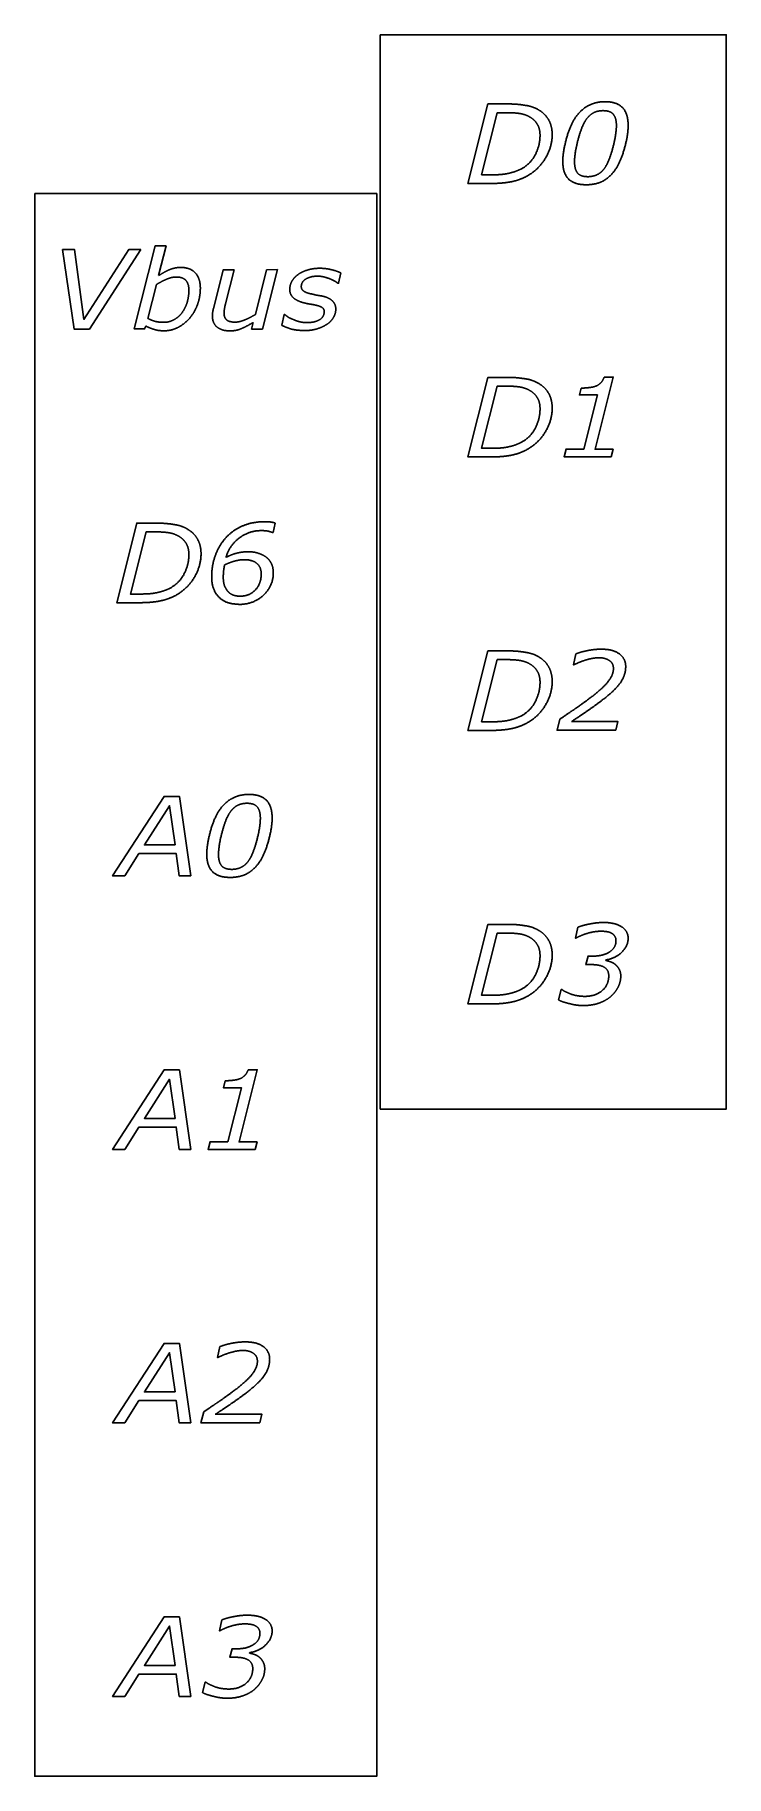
# Model space of a CAD drawing. Extents: x 0.06 to 4.03, y 0.06 to 10.05.
import ezdxf

# ---------------------------------------------------------------- set-up
doc = ezdxf.new("R2010")
doc.units = 0
doc.layers.add('CAPA_1', color=7, linetype='CONTINUOUS')

msp = doc.modelspace()

# ---------------------------------------------------------------- linework, layer by layer
at = {"layer": 'CAPA_1', "color": 7}
for points in [[(2.0464, 10.054), (4.0337, 10.054), (4.0337, 3.8893), (2.0464, 3.8893)], [(0.0615, 9.143), (2.0257, 9.143), (2.0257, 0.0605), (0.0615, 0.0605)], [(0.6715, 8.8219), (0.3752, 8.3655), (0.2869, 8.3655), (0.2207, 8.8219), (0.2896, 8.8219), (0.3441, 8.4209), (0.6009, 8.8219)], [(0.9584, 5.2266), (0.8912, 5.2266), (0.8745, 5.3549), (0.6598, 5.3549), (0.5782, 5.2266), (0.5083, 5.2266), (0.8046, 5.683), (0.8922, 5.683)], [(0.8671, 5.4046), (0.836, 5.6298), (0.6915, 5.4046)], [(0.9584, 3.6571), (0.8912, 3.6571), (0.8745, 3.7855), (0.6598, 3.7855), (0.5782, 3.6571), (0.5083, 3.6571), (0.8046, 4.1135), (0.8922, 4.1135)], [(0.8671, 3.8351), (0.836, 4.0604), (0.6915, 3.8351)], [(0.9584, 2.0876), (0.8912, 2.0876), (0.8745, 2.216), (0.6598, 2.216), (0.5782, 2.0876), (0.5083, 2.0876), (0.8046, 2.5441), (0.8922, 2.5441)], [(0.8671, 2.2657), (0.836, 2.4909), (0.6915, 2.2657)], [(0.9584, 0.5182), (0.8912, 0.5182), (0.8745, 0.6466), (0.6598, 0.6466), (0.5782, 0.5182), (0.5083, 0.5182), (0.8046, 0.9746), (0.8922, 0.9746)], [(0.8671, 0.6962), (0.836, 0.9215), (0.6915, 0.6962)]]:
    msp.add_lwpolyline(points, close=True, dxfattribs=at)
for points in [[(2.6842, 9.201), (2.5498, 9.201), (2.6648, 9.6574), (2.7805, 9.6574)], [(2.7738, 9.6072), (2.7186, 9.6072), (2.6284, 9.2507), (2.6976, 9.2507)], [(2.8517, 9.6018), (2.8497, 9.6022), (2.8477, 9.6025), (2.8456, 9.6028), (2.8435, 9.6031), (2.8414, 9.6034), (2.8392, 9.6037), (2.837, 9.604), (2.8348, 9.6043), (2.8325, 9.6045), (2.8302, 9.6047), (2.8278, 9.605), (2.8255, 9.6052), (2.8231, 9.6054), (2.8206, 9.6056), (2.8181, 9.6058), (2.8156, 9.606), (2.8131, 9.6061), (2.8105, 9.6063), (2.8079, 9.6064), (2.8052, 9.6066), (2.8025, 9.6067), (2.7998, 9.6068), (2.7971, 9.6069), (2.7943, 9.607), (2.7915, 9.607), (2.7886, 9.6071), (2.7857, 9.6071), (2.7828, 9.6072), (2.7798, 9.6072), (2.7769, 9.6072), (2.7738, 9.6072)], [(2.7805, 9.6574), (2.784, 9.6574), (2.7875, 9.6574), (2.7909, 9.6573), (2.7943, 9.6573), (2.7977, 9.6572), (2.8011, 9.6571), (2.8045, 9.657), (2.8078, 9.6568), (2.8112, 9.6567), (2.8145, 9.6565), (2.8177, 9.6564), (2.821, 9.6562), (2.8242, 9.656), (2.8275, 9.6557), (2.8307, 9.6555), (2.8339, 9.6552), (2.837, 9.6549), (2.8402, 9.6546), (2.8433, 9.6543), (2.8464, 9.654), (2.8495, 9.6537), (2.8525, 9.6533), (2.8556, 9.6529), (2.8586, 9.6525), (2.8616, 9.6521), (2.8646, 9.6517), (2.8675, 9.6512), (2.8705, 9.6507), (2.8734, 9.6503), (2.8763, 9.6498), (2.8792, 9.6493)], [(2.9096, 9.5801), (2.9078, 9.5811), (2.9061, 9.5822), (2.9043, 9.5832), (2.9025, 9.5841), (2.9008, 9.5851), (2.899, 9.586), (2.8972, 9.5869), (2.8954, 9.5878), (2.8936, 9.5886), (2.8917, 9.5895), (2.8899, 9.5903), (2.8881, 9.5911), (2.8862, 9.5918), (2.8844, 9.5926), (2.8825, 9.5933), (2.8807, 9.594), (2.8788, 9.5947), (2.8769, 9.5954), (2.875, 9.596), (2.8731, 9.5966), (2.8712, 9.5972), (2.8693, 9.5977), (2.8674, 9.5983), (2.8655, 9.5988), (2.8635, 9.5993), (2.8616, 9.5998), (2.8596, 9.6002), (2.8577, 9.6007), (2.8557, 9.6011), (2.8537, 9.6014), (2.8517, 9.6018)], [(2.8792, 9.6493), (2.8821, 9.6489), (2.8849, 9.6485), (2.8878, 9.648), (2.8906, 9.6475), (2.8934, 9.647), (2.8962, 9.6465), (2.899, 9.6459), (2.9018, 9.6452), (2.9045, 9.6445), (2.9073, 9.6438), (2.91, 9.6431), (2.9127, 9.6423), (2.9154, 9.6415), (2.9181, 9.6406), (2.9207, 9.6397), (2.9234, 9.6387), (2.926, 9.6377), (2.9286, 9.6367), (2.9312, 9.6357), (2.9338, 9.6346), (2.9364, 9.6334), (2.9389, 9.6323), (2.9414, 9.631), (2.9439, 9.6298), (2.9464, 9.6285), (2.9489, 9.6272), (2.9514, 9.6258), (2.9538, 9.6244), (2.9563, 9.6229), (2.9587, 9.6215), (2.9611, 9.6199)], [(2.9611, 9.6199), (2.9634, 9.6185), (2.9656, 9.6171), (2.9678, 9.6156), (2.97, 9.6141), (2.9721, 9.6126), (2.9742, 9.611), (2.9763, 9.6094), (2.9783, 9.6078), (2.9803, 9.6062), (2.9822, 9.6045), (2.9842, 9.6028), (2.986, 9.6011), (2.9879, 9.5993), (2.9897, 9.5976), (2.9915, 9.5958), (2.9932, 9.5939), (2.995, 9.592), (2.9966, 9.5902), (2.9983, 9.5882), (2.9999, 9.5863), (3.0015, 9.5843), (3.003, 9.5823), (3.0045, 9.5803), (3.006, 9.5782), (3.0074, 9.5761), (3.0088, 9.574), (3.0102, 9.5718), (3.0115, 9.5697), (3.0128, 9.5674), (3.0141, 9.5652), (3.0153, 9.5629)], [(3.1179, 9.4662), (3.1195, 9.4715), (3.121, 9.4768), (3.1226, 9.482), (3.1242, 9.4871), (3.1259, 9.4921), (3.1276, 9.4971), (3.1293, 9.502), (3.1311, 9.5068), (3.1329, 9.5115), (3.1347, 9.5162), (3.1365, 9.5208), (3.1384, 9.5253), (3.1403, 9.5297), (3.1423, 9.5341), (3.1443, 9.5384), (3.1463, 9.5426), (3.1483, 9.5468), (3.1504, 9.5508), (3.1525, 9.5548), (3.1547, 9.5588), (3.1569, 9.5626), (3.1591, 9.5664), (3.1613, 9.5701), (3.1636, 9.5737), (3.1659, 9.5773), (3.1683, 9.5807), (3.1706, 9.5841), (3.173, 9.5875), (3.1755, 9.5907), (3.178, 9.5939), (3.1805, 9.597)], [(3.1805, 9.597), (3.1824, 9.5993), (3.1844, 9.6017), (3.1864, 9.6039), (3.1884, 9.6062), (3.1904, 9.6084), (3.1924, 9.6105), (3.1945, 9.6127), (3.1966, 9.6147), (3.1986, 9.6168), (3.2008, 9.6188), (3.2029, 9.6207), (3.205, 9.6226), (3.2072, 9.6245), (3.2094, 9.6263), (3.2116, 9.6281), (3.2138, 9.6299), (3.216, 9.6316), (3.2182, 9.6333), (3.2205, 9.6349), (3.2228, 9.6365), (3.2251, 9.638), (3.2274, 9.6395), (3.2297, 9.641), (3.2321, 9.6424), (3.2345, 9.6438), (3.2368, 9.6451), (3.2392, 9.6465), (3.2417, 9.6477), (3.2441, 9.6489), (3.2466, 9.6501), (3.249, 9.6513)], [(3.2688, 9.6052), (3.2672, 9.6043), (3.2656, 9.6034), (3.2641, 9.6024), (3.2625, 9.6014), (3.261, 9.6004), (3.2595, 9.5993), (3.2579, 9.5982), (3.2564, 9.597), (3.2549, 9.5958), (3.2534, 9.5946), (3.2519, 9.5933), (3.2505, 9.592), (3.249, 9.5907), (3.2475, 9.5893), (3.2461, 9.5878), (3.2446, 9.5864), (3.2432, 9.5849), (3.2418, 9.5833), (3.2403, 9.5818), (3.2389, 9.5802), (3.2375, 9.5785), (3.2361, 9.5768), (3.2347, 9.5751), (3.2334, 9.5733), (3.232, 9.5715), (3.2306, 9.5697), (3.2293, 9.5678), (3.2279, 9.5659), (3.2266, 9.5639), (3.2253, 9.5619), (3.224, 9.5599)], [(3.249, 9.6513), (3.2515, 9.6525), (3.2541, 9.6536), (3.2566, 9.6548), (3.2592, 9.6558), (3.2618, 9.6569), (3.2644, 9.6579), (3.2671, 9.6589), (3.2697, 9.6598), (3.2724, 9.6607), (3.2751, 9.6615), (3.2778, 9.6623), (3.2806, 9.6631), (3.2833, 9.6639), (3.2861, 9.6645), (3.2889, 9.6652), (3.2917, 9.6658), (3.2946, 9.6664), (3.2975, 9.6669), (3.3003, 9.6674), (3.3033, 9.6679), (3.3062, 9.6683), (3.3091, 9.6687), (3.3121, 9.669), (3.3151, 9.6693), (3.3181, 9.6695), (3.3212, 9.6698), (3.3242, 9.6699), (3.3273, 9.6701), (3.3304, 9.6702), (3.3335, 9.6702), (3.3366, 9.6703)], [(3.3256, 9.6188), (3.3236, 9.6188), (3.3215, 9.6187), (3.3195, 9.6187), (3.3175, 9.6186), (3.3155, 9.6184), (3.3135, 9.6183), (3.3115, 9.6181), (3.3095, 9.6179), (3.3076, 9.6177), (3.3057, 9.6174), (3.3038, 9.6171), (3.3019, 9.6168), (3.3, 9.6164), (3.2981, 9.616), (3.2963, 9.6156), (3.2944, 9.6152), (3.2926, 9.6147), (3.2908, 9.6142), (3.289, 9.6137), (3.2873, 9.6132), (3.2855, 9.6126), (3.2838, 9.612), (3.282, 9.6113), (3.2803, 9.6107), (3.2786, 9.61), (3.2769, 9.6093), (3.2753, 9.6085), (3.2736, 9.6077), (3.272, 9.6069), (3.2704, 9.6061), (3.2688, 9.6052)], [(3.3858, 9.5971), (3.3847, 9.5985), (3.3835, 9.5998), (3.3823, 9.6011), (3.3811, 9.6023), (3.3797, 9.6035), (3.3783, 9.6047), (3.3769, 9.6058), (3.3754, 9.6068), (3.3739, 9.6079), (3.3722, 9.6088), (3.3706, 9.6098), (3.3689, 9.6106), (3.3671, 9.6115), (3.3653, 9.6123), (3.3634, 9.613), (3.3614, 9.6137), (3.3594, 9.6144), (3.3574, 9.615), (3.3553, 9.6155), (3.3531, 9.6161), (3.3509, 9.6165), (3.3486, 9.617), (3.3463, 9.6174), (3.3439, 9.6177), (3.3414, 9.618), (3.3389, 9.6182), (3.3364, 9.6184), (3.3338, 9.6186), (3.3311, 9.6187), (3.3284, 9.6188), (3.3256, 9.6188)], [(3.3366, 9.6703), (3.341, 9.6702), (3.3452, 9.6701), (3.3494, 9.6699), (3.3535, 9.6697), (3.3575, 9.6694), (3.3615, 9.669), (3.3654, 9.6686), (3.3692, 9.668), (3.373, 9.6674), (3.3766, 9.6668), (3.3802, 9.6661), (3.3838, 9.6653), (3.3872, 9.6644), (3.3906, 9.6634), (3.394, 9.6624), (3.3972, 9.6614), (3.4004, 9.6602), (3.4035, 9.659), (3.4065, 9.6577), (3.4095, 9.6564), (3.4124, 9.6549), (3.4152, 9.6534), (3.4179, 9.6519), (3.4206, 9.6502), (3.4232, 9.6485), (3.4257, 9.6468), (3.4282, 9.6449), (3.4306, 9.643), (3.4329, 9.641), (3.4351, 9.639), (3.4373, 9.6369)], [(3.4029, 9.5344), (3.4029, 9.537), (3.4028, 9.5396), (3.4027, 9.5421), (3.4026, 9.5447), (3.4024, 9.5471), (3.4022, 9.5495), (3.402, 9.5519), (3.4017, 9.5543), (3.4014, 9.5566), (3.4011, 9.5588), (3.4007, 9.5611), (3.4003, 9.5632), (3.3999, 9.5654), (3.3994, 9.5675), (3.3989, 9.5695), (3.3983, 9.5716), (3.3977, 9.5735), (3.3971, 9.5755), (3.3965, 9.5774), (3.3958, 9.5793), (3.395, 9.5811), (3.3943, 9.5829), (3.3935, 9.5846), (3.3926, 9.5863), (3.3918, 9.588), (3.3909, 9.5896), (3.3899, 9.5912), (3.389, 9.5927), (3.3879, 9.5942), (3.3869, 9.5957), (3.3858, 9.5971)], [(3.4373, 9.6369), (3.4394, 9.6347), (3.4414, 9.6325), (3.4434, 9.6301), (3.4453, 9.6278), (3.4471, 9.6253), (3.4489, 9.6228), (3.4506, 9.6202), (3.4522, 9.6175), (3.4537, 9.6148), (3.4552, 9.612), (3.4566, 9.6091), (3.458, 9.6061), (3.4592, 9.6031), (3.4605, 9.6), (3.4616, 9.5968), (3.4627, 9.5936), (3.4637, 9.5903), (3.4646, 9.5869), (3.4654, 9.5834), (3.4662, 9.5799), (3.467, 9.5763), (3.4676, 9.5727), (3.4682, 9.5689), (3.4687, 9.5651), (3.4692, 9.5612), (3.4695, 9.5573), (3.4699, 9.5533), (3.4701, 9.5492), (3.4703, 9.545), (3.4704, 9.5408), (3.4704, 9.5365)], [(2.9504, 9.5378), (2.9495, 9.5393), (2.9486, 9.5409), (2.9477, 9.5424), (2.9467, 9.544), (2.9457, 9.5455), (2.9447, 9.547), (2.9436, 9.5485), (2.9426, 9.5499), (2.9414, 9.5514), (2.9403, 9.5528), (2.9391, 9.5543), (2.9379, 9.5557), (2.9367, 9.5571), (2.9355, 9.5585), (2.9342, 9.5599), (2.9328, 9.5612), (2.9315, 9.5626), (2.9301, 9.5639), (2.9287, 9.5653), (2.9273, 9.5666), (2.9258, 9.5679), (2.9243, 9.5692), (2.9228, 9.5704), (2.9213, 9.5717), (2.9197, 9.5729), (2.9181, 9.5742), (2.9164, 9.5754), (2.9148, 9.5766), (2.9131, 9.5778), (2.9114, 9.5789), (2.9096, 9.5801)], [(2.9641, 9.4778), (2.9641, 9.48), (2.9641, 9.4823), (2.964, 9.4845), (2.9639, 9.4867), (2.9638, 9.4888), (2.9636, 9.491), (2.9634, 9.4931), (2.9632, 9.4952), (2.963, 9.4973), (2.9627, 9.4993), (2.9624, 9.5014), (2.9621, 9.5034), (2.9617, 9.5054), (2.9613, 9.5074), (2.9609, 9.5093), (2.9605, 9.5113), (2.96, 9.5132), (2.9595, 9.5151), (2.959, 9.5169), (2.9584, 9.5188), (2.9578, 9.5206), (2.9572, 9.5224), (2.9566, 9.5242), (2.9559, 9.526), (2.9552, 9.5277), (2.9545, 9.5294), (2.9537, 9.5312), (2.9529, 9.5328), (2.9521, 9.5345), (2.9513, 9.5361), (2.9504, 9.5378)], [(3.0153, 9.5629), (3.0165, 9.5607), (3.0176, 9.5584), (3.0187, 9.5561), (3.0198, 9.5537), (3.0208, 9.5514), (3.0218, 9.549), (3.0228, 9.5466), (3.0237, 9.5441), (3.0246, 9.5417), (3.0254, 9.5392), (3.0262, 9.5367), (3.027, 9.5341), (3.0277, 9.5316), (3.0284, 9.529), (3.029, 9.5264), (3.0296, 9.5238), (3.0302, 9.5211), (3.0307, 9.5184), (3.0312, 9.5158), (3.0317, 9.513), (3.0321, 9.5103), (3.0324, 9.5075), (3.0328, 9.5047), (3.0331, 9.5019), (3.0333, 9.4991), (3.0335, 9.4962), (3.0337, 9.4933), (3.0338, 9.4904), (3.0339, 9.4875), (3.034, 9.4845), (3.034, 9.4815)], [(3.224, 9.5599), (3.2225, 9.5574), (3.221, 9.5549), (3.2195, 9.5523), (3.218, 9.5496), (3.2165, 9.5468), (3.2151, 9.5439), (3.2136, 9.541), (3.2122, 9.538), (3.2107, 9.5349), (3.2093, 9.5317), (3.2079, 9.5285), (3.2065, 9.5252), (3.2051, 9.5218), (3.2037, 9.5183), (3.2023, 9.5148), (3.2009, 9.5111), (3.1996, 9.5074), (3.1982, 9.5037), (3.1969, 9.4998), (3.1956, 9.4959), (3.1942, 9.4919), (3.1929, 9.4878), (3.1916, 9.4836), (3.1903, 9.4794), (3.189, 9.4751), (3.1877, 9.4707), (3.1865, 9.4662), (3.1852, 9.4617), (3.184, 9.457), (3.1827, 9.4523), (3.1815, 9.4476)], [(3.3838, 9.4112), (3.385, 9.416), (3.3862, 9.4207), (3.3873, 9.4254), (3.3884, 9.4301), (3.3895, 9.4346), (3.3905, 9.4392), (3.3915, 9.4436), (3.3924, 9.448), (3.3933, 9.4524), (3.3941, 9.4567), (3.3949, 9.4609), (3.3957, 9.4651), (3.3965, 9.4692), (3.3971, 9.4733), (3.3978, 9.4773), (3.3984, 9.4813), (3.399, 9.4852), (3.3995, 9.489), (3.4, 9.4928), (3.4005, 9.4965), (3.4009, 9.5002), (3.4013, 9.5038), (3.4016, 9.5074), (3.4019, 9.5109), (3.4022, 9.5143), (3.4024, 9.5177), (3.4026, 9.5211), (3.4027, 9.5244), (3.4028, 9.5276), (3.4029, 9.5307), (3.4029, 9.5339)], [(3.4029, 9.5339), (3.4029, 9.5344)], [(3.4704, 9.5335), (3.4704, 9.5295), (3.4703, 9.5255), (3.4702, 9.5215), (3.47, 9.5174), (3.4698, 9.5133), (3.4695, 9.5092), (3.4692, 9.5049), (3.4688, 9.5007), (3.4683, 9.4964), (3.4678, 9.4921), (3.4673, 9.4877), (3.4667, 9.4832), (3.4661, 9.4788), (3.4654, 9.4743), (3.4646, 9.4697), (3.4638, 9.4651), (3.463, 9.4604), (3.4621, 9.4557), (3.4611, 9.451), (3.4601, 9.4462), (3.4591, 9.4414), (3.458, 9.4365), (3.4568, 9.4316), (3.4556, 9.4267), (3.4543, 9.4217), (3.453, 9.4166), (3.4516, 9.4115), (3.4502, 9.4064), (3.4488, 9.4012), (3.4472, 9.396), (3.4457, 9.3907)], [(3.4704, 9.5365), (3.4704, 9.5335)], [(2.936, 9.3645), (2.9378, 9.3679), (2.9395, 9.3714), (2.9412, 9.3749), (2.9428, 9.3784), (2.9444, 9.3819), (2.9458, 9.3854), (2.9473, 9.3889), (2.9486, 9.3925), (2.95, 9.396), (2.9512, 9.3996), (2.9524, 9.4032), (2.9536, 9.4068), (2.9546, 9.4104), (2.9557, 9.414), (2.9566, 9.4177), (2.9575, 9.4213), (2.9584, 9.425), (2.9592, 9.4286), (2.9599, 9.4323), (2.9606, 9.436), (2.9612, 9.4398), (2.9617, 9.4435), (2.9622, 9.4472), (2.9627, 9.451), (2.9631, 9.4547), (2.9634, 9.4585), (2.9636, 9.4623), (2.9638, 9.4661), (2.964, 9.4699), (2.9641, 9.4738), (2.9641, 9.4776)], [(2.9641, 9.4776), (2.9641, 9.4778)], [(3.034, 9.4832), (3.034, 9.4784), (3.0338, 9.4736), (3.0336, 9.4688), (3.0333, 9.464), (3.0329, 9.4593), (3.0325, 9.4545), (3.0319, 9.4498), (3.0312, 9.4451), (3.0305, 9.4404), (3.0297, 9.4357), (3.0288, 9.4311), (3.0278, 9.4264), (3.0267, 9.4218), (3.0255, 9.4172), (3.0243, 9.4126), (3.023, 9.4081), (3.0215, 9.4035), (3.02, 9.399), (3.0184, 9.3945), (3.0167, 9.39), (3.015, 9.3855), (3.0131, 9.381), (3.0112, 9.3765), (3.0092, 9.3721), (3.007, 9.3677), (3.0048, 9.3633), (3.0025, 9.3589), (3.0002, 9.3545), (2.9977, 9.3502), (2.9952, 9.3459), (2.9925, 9.3415)], [(3.034, 9.4815), (3.034, 9.4832)], [(3.0949, 9.3278), (3.0949, 9.3313), (3.095, 9.335), (3.0951, 9.3386), (3.0952, 9.3424), (3.0955, 9.3462), (3.0957, 9.3501), (3.096, 9.354), (3.0964, 9.358), (3.0968, 9.362), (3.0973, 9.3661), (3.0978, 9.3703), (3.0983, 9.3745), (3.0989, 9.3788), (3.0996, 9.3831), (3.1003, 9.3876), (3.101, 9.392), (3.1018, 9.3965), (3.1026, 9.4011), (3.1035, 9.4058), (3.1045, 9.4105), (3.1054, 9.4152), (3.1065, 9.4201), (3.1076, 9.4249), (3.1087, 9.4299), (3.1099, 9.4349), (3.1111, 9.44), (3.1124, 9.4451), (3.1137, 9.4503), (3.115, 9.4555), (3.1165, 9.4608), (3.1179, 9.4662)], [(3.1815, 9.4476), (3.1803, 9.4428), (3.1791, 9.4381), (3.178, 9.4334), (3.1769, 9.4288), (3.1758, 9.4242), (3.1748, 9.4197), (3.1738, 9.4153), (3.1729, 9.4109), (3.172, 9.4065), (3.1712, 9.4023), (3.1704, 9.398), (3.1696, 9.3938), (3.1688, 9.3897), (3.1682, 9.3856), (3.1675, 9.3816), (3.1669, 9.3777), (3.1663, 9.3738), (3.1658, 9.3699), (3.1653, 9.3661), (3.1648, 9.3623), (3.1644, 9.3586), (3.164, 9.355), (3.1637, 9.3514), (3.1634, 9.3479), (3.1631, 9.3444), (3.1629, 9.341), (3.1627, 9.3376), (3.1626, 9.3343), (3.1625, 9.331), (3.1624, 9.3278), (3.1624, 9.3246)], [(3.3413, 9.2983), (3.3428, 9.3008), (3.3443, 9.3034), (3.3458, 9.306), (3.3473, 9.3088), (3.3488, 9.3116), (3.3502, 9.3145), (3.3517, 9.3174), (3.3531, 9.3205), (3.3546, 9.3236), (3.356, 9.3268), (3.3574, 9.33), (3.3588, 9.3334), (3.3602, 9.3368), (3.3616, 9.3403), (3.363, 9.3438), (3.3644, 9.3475), (3.3657, 9.3512), (3.3671, 9.355), (3.3684, 9.3589), (3.3697, 9.3628), (3.3711, 9.3668), (3.3724, 9.3709), (3.3737, 9.3751), (3.375, 9.3793), (3.3763, 9.3837), (3.3776, 9.3881), (3.3788, 9.3925), (3.3801, 9.3971), (3.3813, 9.4017), (3.3826, 9.4064), (3.3838, 9.4112)], [(2.8541, 9.2833), (2.8575, 9.2852), (2.8609, 9.2871), (2.8643, 9.289), (2.8676, 9.291), (2.8708, 9.2931), (2.874, 9.2952), (2.8771, 9.2973), (2.8802, 9.2995), (2.8832, 9.3018), (2.8861, 9.3041), (2.8891, 9.3064), (2.8919, 9.3089), (2.8947, 9.3113), (2.8975, 9.3138), (2.9002, 9.3164), (2.9028, 9.319), (2.9054, 9.3217), (2.9079, 9.3244), (2.9104, 9.3272), (2.9128, 9.33), (2.9152, 9.3329), (2.9175, 9.3358), (2.9198, 9.3388), (2.922, 9.3418), (2.9242, 9.3449), (2.9263, 9.348), (2.9283, 9.3512), (2.9303, 9.3544), (2.9323, 9.3577), (2.9342, 9.3611), (2.936, 9.3645)], [(2.9925, 9.3415), (2.9898, 9.3373), (2.9871, 9.3331), (2.9842, 9.3289), (2.9813, 9.3248), (2.9784, 9.3208), (2.9753, 9.3168), (2.9723, 9.3129), (2.9691, 9.3091), (2.9659, 9.3053), (2.9626, 9.3016), (2.9593, 9.298), (2.9559, 9.2944), (2.9524, 9.2909), (2.9489, 9.2874), (2.9453, 9.284), (2.9416, 9.2807), (2.9379, 9.2774), (2.9341, 9.2742), (2.9303, 9.271), (2.9264, 9.2679), (2.9224, 9.2649), (2.9184, 9.262), (2.9143, 9.2591), (2.9101, 9.2562), (2.9059, 9.2535), (2.9016, 9.2508), (2.8972, 9.2481), (2.8928, 9.2455), (2.8883, 9.243), (2.8838, 9.2405), (2.8792, 9.2381)], [(3.128, 9.2268), (3.1259, 9.229), (3.1238, 9.2312), (3.1219, 9.2335), (3.12, 9.2359), (3.1182, 9.2384), (3.1164, 9.2409), (3.1147, 9.2435), (3.1131, 9.2462), (3.1115, 9.249), (3.1101, 9.2518), (3.1086, 9.2547), (3.1073, 9.2576), (3.106, 9.2607), (3.1048, 9.2638), (3.1037, 9.267), (3.1026, 9.2702), (3.1016, 9.2736), (3.1007, 9.277), (3.0998, 9.2804), (3.099, 9.284), (3.0983, 9.2876), (3.0977, 9.2913), (3.0971, 9.2951), (3.0966, 9.2989), (3.0961, 9.3028), (3.0957, 9.3068), (3.0954, 9.3108), (3.0952, 9.315), (3.095, 9.3192), (3.0949, 9.3234), (3.0949, 9.3278)], [(3.1624, 9.3246), (3.1624, 9.322), (3.1625, 9.3194), (3.1626, 9.3169), (3.1627, 9.3144), (3.1629, 9.3119), (3.163, 9.3095), (3.1633, 9.3071), (3.1635, 9.3047), (3.1638, 9.3024), (3.1642, 9.3002), (3.1645, 9.2979), (3.1649, 9.2957), (3.1654, 9.2936), (3.1658, 9.2915), (3.1663, 9.2894), (3.1669, 9.2874), (3.1674, 9.2854), (3.1681, 9.2834), (3.1687, 9.2815), (3.1694, 9.2796), (3.1701, 9.2778), (3.1708, 9.276), (3.1716, 9.2743), (3.1724, 9.2725), (3.1733, 9.2709), (3.1742, 9.2692), (3.1751, 9.2676), (3.1761, 9.2661), (3.1771, 9.2646), (3.1781, 9.2631), (3.1791, 9.2617)], [(3.2962, 9.2535), (3.2979, 9.2544), (3.2995, 9.2553), (3.3012, 9.2563), (3.3028, 9.2573), (3.3044, 9.2583), (3.306, 9.2594), (3.3076, 9.2605), (3.3092, 9.2617), (3.3107, 9.2629), (3.3123, 9.2641), (3.3138, 9.2654), (3.3153, 9.2667), (3.3168, 9.268), (3.3183, 9.2694), (3.3198, 9.2708), (3.3212, 9.2722), (3.3227, 9.2737), (3.3241, 9.2752), (3.3255, 9.2768), (3.3269, 9.2784), (3.3283, 9.28), (3.3297, 9.2817), (3.331, 9.2834), (3.3324, 9.2851), (3.3337, 9.2869), (3.335, 9.2887), (3.3363, 9.2905), (3.3376, 9.2924), (3.3389, 9.2943), (3.3401, 9.2963), (3.3413, 9.2983)], [(3.4457, 9.3907), (3.4441, 9.3855), (3.4425, 9.3803), (3.4408, 9.3752), (3.4392, 9.3701), (3.4375, 9.3652), (3.4358, 9.3603), (3.434, 9.3555), (3.4323, 9.3508), (3.4305, 9.3462), (3.4287, 9.3417), (3.4268, 9.3372), (3.425, 9.3328), (3.4231, 9.3285), (3.4212, 9.3243), (3.4192, 9.3201), (3.4173, 9.316), (3.4153, 9.312), (3.4133, 9.3081), (3.4112, 9.3043), (3.4092, 9.3005), (3.4071, 9.2969), (3.405, 9.2933), (3.4028, 9.2898), (3.4007, 9.2863), (3.3985, 9.283), (3.3962, 9.2797), (3.394, 9.2765), (3.3917, 9.2734), (3.3895, 9.2704), (3.3871, 9.2674), (3.3848, 9.2645)], [(2.7889, 9.2091), (2.7859, 9.2086), (2.7829, 9.2081), (2.7798, 9.2076), (2.7768, 9.2071), (2.7737, 9.2067), (2.7705, 9.2063), (2.7674, 9.2059), (2.7642, 9.2055), (2.761, 9.2051), (2.7578, 9.2047), (2.7546, 9.2044), (2.7513, 9.204), (2.748, 9.2037), (2.7447, 9.2034), (2.7413, 9.2031), (2.7379, 9.2029), (2.7345, 9.2026), (2.7311, 9.2024), (2.7277, 9.2022), (2.7242, 9.202), (2.7207, 9.2018), (2.7171, 9.2017), (2.7136, 9.2015), (2.71, 9.2014), (2.7064, 9.2013), (2.7028, 9.2012), (2.6991, 9.2011), (2.6954, 9.201), (2.6917, 9.201), (2.688, 9.201), (2.6842, 9.201)], [(2.6976, 9.2507), (2.7007, 9.2508), (2.7037, 9.2508), (2.7067, 9.2508), (2.7097, 9.2509), (2.7127, 9.251), (2.7157, 9.251), (2.7186, 9.2512), (2.7216, 9.2513), (2.7245, 9.2514), (2.7274, 9.2516), (2.7302, 9.2518), (2.733, 9.252), (2.7359, 9.2522), (2.7387, 9.2524), (2.7414, 9.2526), (2.7442, 9.2529), (2.7469, 9.2532), (2.7496, 9.2535), (2.7523, 9.2538), (2.755, 9.2541), (2.7576, 9.2545), (2.7602, 9.2548), (2.7628, 9.2552), (2.7654, 9.2556), (2.768, 9.256), (2.7705, 9.2565), (2.773, 9.2569), (2.7755, 9.2574), (2.778, 9.2579), (2.7804, 9.2584), (2.7829, 9.2589)], [(2.7829, 9.2589), (2.7853, 9.2594), (2.7877, 9.26), (2.7901, 9.2605), (2.7925, 9.2611), (2.7949, 9.2617), (2.7973, 9.2623), (2.7997, 9.263), (2.8021, 9.2636), (2.8044, 9.2643), (2.8068, 9.265), (2.8091, 9.2657), (2.8115, 9.2664), (2.8138, 9.2671), (2.8161, 9.2679), (2.8184, 9.2687), (2.8207, 9.2695), (2.823, 9.2703), (2.8253, 9.2711), (2.8275, 9.2719), (2.8298, 9.2728), (2.8321, 9.2737), (2.8343, 9.2745), (2.8365, 9.2754), (2.8388, 9.2764), (2.841, 9.2773), (2.8432, 9.2783), (2.8454, 9.2792), (2.8476, 9.2802), (2.8498, 9.2812), (2.8519, 9.2823), (2.8541, 9.2833)], [(2.8792, 9.2381), (2.8763, 9.2368), (2.8735, 9.2354), (2.8706, 9.2341), (2.8677, 9.2328), (2.8649, 9.2315), (2.862, 9.2303), (2.8591, 9.2291), (2.8563, 9.2279), (2.8534, 9.2268), (2.8505, 9.2256), (2.8476, 9.2246), (2.8447, 9.2235), (2.8418, 9.2225), (2.8389, 9.2215), (2.836, 9.2205), (2.8331, 9.2196), (2.8302, 9.2187), (2.8272, 9.2178), (2.8243, 9.2169), (2.8214, 9.2161), (2.8184, 9.2153), (2.8155, 9.2146), (2.8126, 9.2139), (2.8096, 9.2132), (2.8067, 9.2125), (2.8037, 9.2118), (2.8008, 9.2112), (2.7978, 9.2107), (2.7948, 9.2101), (2.7919, 9.2096), (2.7889, 9.2091)], [(3.229, 9.1937), (3.2246, 9.1937), (3.2204, 9.1938), (3.2162, 9.194), (3.212, 9.1942), (3.208, 9.1946), (3.204, 9.1949), (3.2001, 9.1954), (3.1962, 9.1959), (3.1925, 9.1965), (3.1888, 9.1971), (3.1852, 9.1979), (3.1816, 9.1987), (3.1781, 9.1995), (3.1747, 9.2004), (3.1714, 9.2014), (3.1682, 9.2025), (3.165, 9.2037), (3.1619, 9.2049), (3.1588, 9.2061), (3.1558, 9.2075), (3.153, 9.2089), (3.1501, 9.2104), (3.1474, 9.2119), (3.1447, 9.2135), (3.1421, 9.2152), (3.1396, 9.217), (3.1371, 9.2188), (3.1347, 9.2207), (3.1324, 9.2227), (3.1301, 9.2247), (3.128, 9.2268)], [(3.1791, 9.2617), (3.1803, 9.2603), (3.1815, 9.2589), (3.1827, 9.2577), (3.184, 9.2564), (3.1853, 9.2552), (3.1867, 9.2541), (3.1882, 9.253), (3.1897, 9.2519), (3.1913, 9.2509), (3.1929, 9.2499), (3.1946, 9.249), (3.1963, 9.2481), (3.1981, 9.2473), (3.1999, 9.2465), (3.2018, 9.2457), (3.2038, 9.245), (3.2058, 9.2444), (3.2079, 9.2438), (3.21, 9.2432), (3.2121, 9.2427), (3.2144, 9.2422), (3.2167, 9.2418), (3.219, 9.2414), (3.2214, 9.241), (3.2238, 9.2408), (3.2263, 9.2405), (3.2289, 9.2403), (3.2315, 9.2401), (3.2342, 9.24), (3.2369, 9.24), (3.2397, 9.2399)], [(3.3159, 9.21), (3.3135, 9.2089), (3.311, 9.2079), (3.3086, 9.207), (3.3061, 9.206), (3.3035, 9.2052), (3.301, 9.2043), (3.2984, 9.2035), (3.2958, 9.2027), (3.2932, 9.2019), (3.2905, 9.2012), (3.2878, 9.2005), (3.2851, 9.1998), (3.2824, 9.1992), (3.2796, 9.1986), (3.2769, 9.198), (3.274, 9.1975), (3.2712, 9.197), (3.2684, 9.1966), (3.2655, 9.1961), (3.2626, 9.1957), (3.2596, 9.1954), (3.2567, 9.1951), (3.2537, 9.1948), (3.2507, 9.1945), (3.2477, 9.1943), (3.2446, 9.1941), (3.2415, 9.194), (3.2384, 9.1938), (3.2353, 9.1938), (3.2321, 9.1937), (3.229, 9.1937)], [(3.2397, 9.2399), (3.2416, 9.24), (3.2436, 9.24), (3.2455, 9.2401), (3.2475, 9.2402), (3.2494, 9.2403), (3.2513, 9.2404), (3.2532, 9.2406), (3.2551, 9.2408), (3.257, 9.2411), (3.2589, 9.2414), (3.2607, 9.2416), (3.2626, 9.242), (3.2644, 9.2423), (3.2663, 9.2427), (3.2681, 9.2431), (3.2699, 9.2436), (3.2717, 9.244), (3.2736, 9.2445), (3.2753, 9.245), (3.2771, 9.2456), (3.2789, 9.2462), (3.2807, 9.2468), (3.2824, 9.2474), (3.2842, 9.2481), (3.2859, 9.2488), (3.2877, 9.2495), (3.2894, 9.2502), (3.2911, 9.251), (3.2928, 9.2518), (3.2945, 9.2526), (3.2962, 9.2535)], [(3.3848, 9.2645), (3.3828, 9.2622), (3.3808, 9.2598), (3.3787, 9.2575), (3.3767, 9.2553), (3.3746, 9.2531), (3.3725, 9.2509), (3.3704, 9.2487), (3.3683, 9.2467), (3.3662, 9.2446), (3.364, 9.2426), (3.3619, 9.2406), (3.3597, 9.2387), (3.3575, 9.2368), (3.3554, 9.235), (3.3531, 9.2332), (3.3509, 9.2314), (3.3487, 9.2297), (3.3464, 9.228), (3.3442, 9.2264), (3.3419, 9.2248), (3.3396, 9.2232), (3.3373, 9.2217), (3.335, 9.2203), (3.3326, 9.2188), (3.3303, 9.2174), (3.3279, 9.2161), (3.3256, 9.2148), (3.3232, 9.2135), (3.3208, 9.2123), (3.3183, 9.2111), (3.3159, 9.21)], [(0.7002, 8.3825), (0.6919, 8.3663), (0.633, 8.3663), (0.7531, 8.8432), (0.8159, 8.8432), (0.7731, 8.6728)], [(0.7731, 8.6728), (0.7751, 8.674), (0.7771, 8.6752), (0.7791, 8.6764), (0.7811, 8.6776), (0.7831, 8.6788), (0.7851, 8.6799), (0.7871, 8.6811), (0.7891, 8.6822), (0.7911, 8.6834), (0.7931, 8.6845), (0.795, 8.6856), (0.797, 8.6867), (0.799, 8.6878), (0.801, 8.6888), (0.8029, 8.6899), (0.8049, 8.691), (0.8068, 8.692), (0.8088, 8.693), (0.8108, 8.694), (0.8127, 8.695), (0.8147, 8.696), (0.8166, 8.697), (0.8186, 8.698), (0.8205, 8.699), (0.8224, 8.6999), (0.8244, 8.7008), (0.8263, 8.7018), (0.8282, 8.7027), (0.8302, 8.7036), (0.8321, 8.7045), (0.834, 8.7054)], [(0.834, 8.7054), (0.8359, 8.7062), (0.8379, 8.7071), (0.8398, 8.7079), (0.8418, 8.7086), (0.8438, 8.7094), (0.8458, 8.7101), (0.8478, 8.7108), (0.8498, 8.7115), (0.8518, 8.7121), (0.8539, 8.7127), (0.856, 8.7133), (0.858, 8.7138), (0.8601, 8.7144), (0.8623, 8.7148), (0.8644, 8.7153), (0.8665, 8.7158), (0.8687, 8.7162), (0.8708, 8.7165), (0.873, 8.7169), (0.8752, 8.7172), (0.8774, 8.7175), (0.8796, 8.7178), (0.8819, 8.718), (0.8841, 8.7182), (0.8864, 8.7184), (0.8886, 8.7186), (0.8909, 8.7187), (0.8932, 8.7188), (0.8955, 8.7189), (0.8979, 8.7189), (0.9002, 8.7189)], [(0.9002, 8.7189), (0.9037, 8.7189), (0.9071, 8.7188), (0.9105, 8.7186), (0.9139, 8.7184), (0.9171, 8.7181), (0.9204, 8.7178), (0.9235, 8.7174), (0.9266, 8.7169), (0.9297, 8.7163), (0.9327, 8.7157), (0.9357, 8.715), (0.9386, 8.7143), (0.9414, 8.7135), (0.9442, 8.7126), (0.9469, 8.7117), (0.9496, 8.7107), (0.9523, 8.7096), (0.9548, 8.7085), (0.9574, 8.7073), (0.9598, 8.7061), (0.9623, 8.7047), (0.9646, 8.7033), (0.9669, 8.7019), (0.9692, 8.7004), (0.9714, 8.6988), (0.9735, 8.6972), (0.9756, 8.6955), (0.9777, 8.6937), (0.9797, 8.6919), (0.9816, 8.69), (0.9835, 8.688)], [(1.0875, 8.4824), (1.1433, 8.7047), (1.2062, 8.7047), (1.1571, 8.5099)], [(1.4557, 8.7079), (1.3694, 8.3655), (1.3065, 8.3655), (1.3162, 8.4035)], [(1.3286, 8.4491), (1.3928, 8.7047), (1.4557, 8.7079)], [(1.5714, 8.6763), (1.5728, 8.6774), (1.5742, 8.6784), (1.5757, 8.6794), (1.5771, 8.6805), (1.5786, 8.6815), (1.5801, 8.6824), (1.5817, 8.6834), (1.5832, 8.6844), (1.5848, 8.6853), (1.5864, 8.6863), (1.5881, 8.6872), (1.5897, 8.6881), (1.5914, 8.6891), (1.5931, 8.6899), (1.5949, 8.6908), (1.5966, 8.6917), (1.5984, 8.6926), (1.6002, 8.6934), (1.602, 8.6943), (1.6039, 8.6951), (1.6058, 8.6959), (1.6077, 8.6967), (1.6096, 8.6975), (1.6116, 8.6983), (1.6135, 8.6991), (1.6155, 8.6998), (1.6176, 8.7006), (1.6196, 8.7013), (1.6217, 8.7021), (1.6238, 8.7028), (1.6259, 8.7035)], [(1.6259, 8.7035), (1.6281, 8.7042), (1.6302, 8.7048), (1.6324, 8.7055), (1.6346, 8.7061), (1.6368, 8.7067), (1.639, 8.7073), (1.6412, 8.7078), (1.6435, 8.7084), (1.6458, 8.7089), (1.648, 8.7094), (1.6503, 8.7098), (1.6526, 8.7103), (1.655, 8.7107), (1.6573, 8.7111), (1.6597, 8.7115), (1.662, 8.7118), (1.6644, 8.7121), (1.6668, 8.7124), (1.6693, 8.7127), (1.6717, 8.713), (1.6741, 8.7132), (1.6766, 8.7134), (1.6791, 8.7136), (1.6816, 8.7138), (1.6841, 8.7139), (1.6866, 8.7141), (1.6892, 8.7142), (1.6917, 8.7142), (1.6943, 8.7143), (1.6969, 8.7143), (1.6995, 8.7143)], [(1.6995, 8.7143), (1.7016, 8.7143), (1.7038, 8.7143), (1.706, 8.7143), (1.7081, 8.7142), (1.7103, 8.7141), (1.7124, 8.714), (1.7146, 8.7139), (1.7167, 8.7138), (1.7189, 8.7137), (1.721, 8.7135), (1.7232, 8.7133), (1.7253, 8.7131), (1.7275, 8.7129), (1.7296, 8.7127), (1.7318, 8.7124), (1.7339, 8.7122), (1.7361, 8.7119), (1.7382, 8.7116), (1.7404, 8.7113), (1.7425, 8.711), (1.7446, 8.7106), (1.7468, 8.7102), (1.7489, 8.7099), (1.7511, 8.7095), (1.7532, 8.709), (1.7553, 8.7086), (1.7575, 8.7082), (1.7596, 8.7077), (1.7618, 8.7072), (1.7639, 8.7067), (1.766, 8.7062)], [(1.766, 8.7062), (1.7682, 8.7057), (1.7703, 8.7051), (1.7724, 8.7046), (1.7745, 8.7041), (1.7765, 8.7035), (1.7785, 8.7029), (1.7805, 8.7024), (1.7825, 8.7018), (1.7844, 8.7012), (1.7863, 8.7007), (1.7882, 8.7001), (1.7901, 8.6995), (1.7919, 8.6989), (1.7937, 8.6983), (1.7955, 8.6977), (1.7973, 8.6971), (1.799, 8.6965), (1.8007, 8.6958), (1.8024, 8.6952), (1.804, 8.6946), (1.8057, 8.6939), (1.8073, 8.6933), (1.8088, 8.6926), (1.8104, 8.692), (1.8119, 8.6913), (1.8134, 8.6906), (1.8149, 8.69), (1.8164, 8.6893), (1.8178, 8.6886), (1.8192, 8.6879), (1.8205, 8.6872)], [(0.7608, 8.6219), (0.7116, 8.426)], [(0.8163, 8.6504), (0.8144, 8.6495), (0.8125, 8.6486), (0.8106, 8.6478), (0.8087, 8.6469), (0.8068, 8.646), (0.8049, 8.6451), (0.803, 8.6442), (0.8012, 8.6433), (0.7993, 8.6424), (0.7975, 8.6415), (0.7957, 8.6406), (0.7938, 8.6397), (0.792, 8.6388), (0.7902, 8.6379), (0.7884, 8.637), (0.7866, 8.636), (0.7848, 8.6351), (0.7831, 8.6342), (0.7813, 8.6333), (0.7795, 8.6323), (0.7778, 8.6314), (0.7761, 8.6305), (0.7743, 8.6295), (0.7726, 8.6286), (0.7709, 8.6276), (0.7692, 8.6267), (0.7675, 8.6257), (0.7658, 8.6248), (0.7641, 8.6238), (0.7624, 8.6229), (0.7608, 8.6219)], [(0.8738, 8.664), (0.872, 8.664), (0.8702, 8.6639), (0.8684, 8.6638), (0.8666, 8.6637), (0.8648, 8.6636), (0.863, 8.6635), (0.8612, 8.6633), (0.8593, 8.6631), (0.8575, 8.6628), (0.8557, 8.6626), (0.8539, 8.6623), (0.852, 8.6619), (0.8502, 8.6616), (0.8483, 8.6612), (0.8465, 8.6608), (0.8446, 8.6604), (0.8428, 8.6599), (0.8409, 8.6594), (0.839, 8.6589), (0.8372, 8.6583), (0.8353, 8.6577), (0.8334, 8.6571), (0.8315, 8.6565), (0.8296, 8.6558), (0.8277, 8.6551), (0.8258, 8.6544), (0.8239, 8.6537), (0.822, 8.6529), (0.8201, 8.6521), (0.8182, 8.6513), (0.8163, 8.6504)], [(0.9293, 8.645), (0.9282, 8.6462), (0.927, 8.6473), (0.9258, 8.6485), (0.9245, 8.6496), (0.9232, 8.6506), (0.9218, 8.6516), (0.9204, 8.6526), (0.919, 8.6535), (0.9175, 8.6544), (0.9159, 8.6553), (0.9144, 8.6561), (0.9127, 8.6568), (0.9111, 8.6576), (0.9094, 8.6583), (0.9076, 8.6589), (0.9058, 8.6595), (0.904, 8.6601), (0.9021, 8.6606), (0.9002, 8.6611), (0.8982, 8.6616), (0.8962, 8.662), (0.8942, 8.6624), (0.8921, 8.6627), (0.89, 8.663), (0.8878, 8.6633), (0.8856, 8.6635), (0.8833, 8.6637), (0.881, 8.6638), (0.8786, 8.6639), (0.8762, 8.664), (0.8738, 8.664)], [(0.9467, 8.5888), (0.9467, 8.5911), (0.9466, 8.5934), (0.9465, 8.5957), (0.9464, 8.5979), (0.9463, 8.6001), (0.9461, 8.6023), (0.9458, 8.6044), (0.9455, 8.6065), (0.9452, 8.6085), (0.9449, 8.6105), (0.9445, 8.6125), (0.9441, 8.6145), (0.9436, 8.6164), (0.9432, 8.6183), (0.9426, 8.6201), (0.9421, 8.6219), (0.9415, 8.6237), (0.9408, 8.6254), (0.9402, 8.6272), (0.9395, 8.6288), (0.9387, 8.6305), (0.9379, 8.6321), (0.9371, 8.6336), (0.9363, 8.6352), (0.9354, 8.6367), (0.9345, 8.6382), (0.9335, 8.6396), (0.9325, 8.641), (0.9315, 8.6423), (0.9304, 8.6437), (0.9293, 8.645)], [(0.9835, 8.688), (0.9853, 8.686), (0.9871, 8.6839), (0.9888, 8.6818), (0.9905, 8.6796), (0.9921, 8.6774), (0.9937, 8.6751), (0.9951, 8.6727), (0.9966, 8.6704), (0.9979, 8.6679), (0.9992, 8.6654), (1.0005, 8.6629), (1.0017, 8.6603), (1.0028, 8.6577), (1.0038, 8.655), (1.0048, 8.6522), (1.0058, 8.6494), (1.0067, 8.6465), (1.0075, 8.6436), (1.0082, 8.6407), (1.0089, 8.6377), (1.0096, 8.6346), (1.0101, 8.6315), (1.0106, 8.6283), (1.0111, 8.6251), (1.0115, 8.6219), (1.0118, 8.6185), (1.0121, 8.6152), (1.0123, 8.6117), (1.0125, 8.6083), (1.0126, 8.6047), (1.0126, 8.6011)], [(1.0126, 8.5997), (1.0126, 8.5964), (1.0125, 8.5932), (1.0124, 8.59), (1.0123, 8.5868), (1.0121, 8.5837), (1.0119, 8.5805), (1.0117, 8.5773), (1.0114, 8.5742), (1.0111, 8.571), (1.0108, 8.5679), (1.0104, 8.5648), (1.01, 8.5617), (1.0096, 8.5586), (1.0091, 8.5555), (1.0086, 8.5524), (1.008, 8.5493), (1.0075, 8.5463), (1.0068, 8.5432), (1.0062, 8.5402), (1.0055, 8.5371), (1.0048, 8.5341), (1.004, 8.5311), (1.0032, 8.5281), (1.0024, 8.5251), (1.0015, 8.5221), (1.0006, 8.5191), (0.9996, 8.5162), (0.9987, 8.5132), (0.9977, 8.5103), (0.9966, 8.5073), (0.9955, 8.5044)], [(1.0126, 8.6011), (1.0126, 8.5997)], [(1.5263, 8.5933), (1.5263, 8.5949), (1.5263, 8.5964), (1.5264, 8.598), (1.5264, 8.5995), (1.5266, 8.6011), (1.5267, 8.6026), (1.5268, 8.6041), (1.527, 8.6056), (1.5272, 8.6071), (1.5274, 8.6086), (1.5277, 8.6101), (1.528, 8.6116), (1.5283, 8.6131), (1.5286, 8.6145), (1.5289, 8.616), (1.5293, 8.6174), (1.5297, 8.6189), (1.5301, 8.6203), (1.5305, 8.6217), (1.531, 8.6231), (1.5315, 8.6245), (1.532, 8.6259), (1.5325, 8.6273), (1.5331, 8.6287), (1.5336, 8.6301), (1.5343, 8.6314), (1.5349, 8.6328), (1.5355, 8.6341), (1.5362, 8.6354), (1.5369, 8.6368), (1.5376, 8.6381)], [(1.5376, 8.6381), (1.5384, 8.6395), (1.5391, 8.6409), (1.5399, 8.6422), (1.5407, 8.6436), (1.5416, 8.645), (1.5424, 8.6463), (1.5433, 8.6476), (1.5442, 8.6489), (1.5452, 8.6503), (1.5461, 8.6516), (1.5471, 8.6528), (1.5481, 8.6541), (1.5491, 8.6554), (1.5501, 8.6566), (1.5512, 8.6579), (1.5523, 8.6591), (1.5534, 8.6603), (1.5545, 8.6616), (1.5557, 8.6628), (1.5569, 8.6639), (1.5581, 8.6651), (1.5593, 8.6663), (1.5606, 8.6675), (1.5618, 8.6686), (1.5631, 8.6697), (1.5645, 8.6709), (1.5658, 8.672), (1.5672, 8.6731), (1.5686, 8.6742), (1.57, 8.6753), (1.5714, 8.6763)], [(1.6186, 8.6527), (1.6169, 8.6517), (1.6153, 8.6506), (1.6137, 8.6495), (1.6123, 8.6483), (1.6108, 8.6472), (1.6094, 8.646), (1.6081, 8.6448), (1.6068, 8.6436), (1.6056, 8.6423), (1.6044, 8.6411), (1.6033, 8.6398), (1.6023, 8.6385), (1.6013, 8.6371), (1.6003, 8.6358), (1.5994, 8.6344), (1.5986, 8.633), (1.5978, 8.6315), (1.5971, 8.6301), (1.5964, 8.6286), (1.5958, 8.6271), (1.5952, 8.6256), (1.5947, 8.624), (1.5942, 8.6224), (1.5938, 8.6209), (1.5934, 8.6192), (1.5931, 8.6176), (1.5929, 8.6159), (1.5927, 8.6142), (1.5926, 8.6125), (1.5925, 8.6108), (1.5925, 8.609)], [(1.5925, 8.609), (1.5925, 8.608), (1.5925, 8.607), (1.5926, 8.606), (1.5927, 8.605), (1.5928, 8.604), (1.5929, 8.603), (1.5931, 8.6021), (1.5933, 8.6012), (1.5935, 8.6003), (1.5938, 8.5994), (1.5941, 8.5985), (1.5944, 8.5977), (1.5947, 8.5968), (1.5951, 8.596), (1.5954, 8.5952), (1.5959, 8.5944), (1.5963, 8.5936), (1.5968, 8.5929), (1.5972, 8.5921), (1.5978, 8.5914), (1.5983, 8.5907), (1.5989, 8.59), (1.5995, 8.5894), (1.6001, 8.5887), (1.6007, 8.5881), (1.6014, 8.5875), (1.6021, 8.5869), (1.6028, 8.5863), (1.6036, 8.5857), (1.6044, 8.5852), (1.6052, 8.5846)], [(1.6864, 8.669), (1.6838, 8.669), (1.6811, 8.669), (1.6785, 8.6689), (1.6759, 8.6687), (1.6734, 8.6686), (1.6708, 8.6684), (1.6684, 8.6682), (1.6659, 8.6679), (1.6635, 8.6676), (1.6611, 8.6673), (1.6588, 8.667), (1.6564, 8.6666), (1.6541, 8.6662), (1.6519, 8.6657), (1.6497, 8.6652), (1.6475, 8.6647), (1.6453, 8.6641), (1.6432, 8.6635), (1.6411, 8.6629), (1.639, 8.6622), (1.637, 8.6615), (1.635, 8.6608), (1.6331, 8.6601), (1.6311, 8.6593), (1.6292, 8.6584), (1.6274, 8.6576), (1.6255, 8.6567), (1.6237, 8.6557), (1.622, 8.6548), (1.6203, 8.6538), (1.6186, 8.6527)], [(1.7262, 8.6636), (1.725, 8.6639), (1.7238, 8.6643), (1.7225, 8.6646), (1.7213, 8.6649), (1.72, 8.6652), (1.7188, 8.6655), (1.7175, 8.6658), (1.7163, 8.666), (1.715, 8.6663), (1.7138, 8.6665), (1.7125, 8.6668), (1.7112, 8.667), (1.71, 8.6672), (1.7087, 8.6674), (1.7074, 8.6676), (1.7061, 8.6677), (1.7048, 8.6679), (1.7035, 8.6681), (1.7022, 8.6682), (1.7009, 8.6683), (1.6996, 8.6685), (1.6983, 8.6686), (1.697, 8.6687), (1.6957, 8.6687), (1.6944, 8.6688), (1.6931, 8.6689), (1.6918, 8.6689), (1.6904, 8.669), (1.6891, 8.669), (1.6878, 8.669), (1.6864, 8.669)], [(1.76, 8.6527), (1.7591, 8.6531), (1.7581, 8.6534), (1.7572, 8.6538), (1.7562, 8.6541), (1.7552, 8.6545), (1.7543, 8.6548), (1.7533, 8.6552), (1.7523, 8.6555), (1.7512, 8.6559), (1.7502, 8.6562), (1.7492, 8.6566), (1.7481, 8.6569), (1.7471, 8.6573), (1.746, 8.6576), (1.7449, 8.658), (1.7438, 8.6583), (1.7427, 8.6587), (1.7416, 8.659), (1.7405, 8.6594), (1.7394, 8.6597), (1.7382, 8.6601), (1.7371, 8.6604), (1.7359, 8.6608), (1.7347, 8.6611), (1.7336, 8.6615), (1.7324, 8.6618), (1.7312, 8.6622), (1.7299, 8.6625), (1.7287, 8.6629), (1.7275, 8.6632), (1.7262, 8.6636)], [(1.7874, 8.6392), (1.7867, 8.6395), (1.786, 8.6399), (1.7853, 8.6402), (1.7846, 8.6406), (1.7838, 8.641), (1.7831, 8.6414), (1.7823, 8.6418), (1.7815, 8.6421), (1.7807, 8.6425), (1.7799, 8.643), (1.7791, 8.6434), (1.7782, 8.6438), (1.7774, 8.6442), (1.7765, 8.6446), (1.7757, 8.6451), (1.7748, 8.6455), (1.7739, 8.6459), (1.773, 8.6464), (1.7721, 8.6468), (1.7711, 8.6473), (1.7702, 8.6478), (1.7692, 8.6482), (1.7682, 8.6487), (1.7673, 8.6492), (1.7663, 8.6497), (1.7652, 8.6502), (1.7642, 8.6507), (1.7632, 8.6512), (1.7621, 8.6517), (1.7611, 8.6522), (1.76, 8.6527)], [(1.8038, 8.6283), (1.8035, 8.6285), (1.8031, 8.6287), (1.8027, 8.6289), (1.8023, 8.6291), (1.8019, 8.6293), (1.8015, 8.6296), (1.8011, 8.6298), (1.8007, 8.6301), (1.8002, 8.6303), (1.7998, 8.6306), (1.7993, 8.6309), (1.7988, 8.6312), (1.7983, 8.6315), (1.7978, 8.6319), (1.7973, 8.6322), (1.7968, 8.6326), (1.7962, 8.6329), (1.7957, 8.6333), (1.7951, 8.6337), (1.7946, 8.6341), (1.794, 8.6345), (1.7934, 8.6349), (1.7928, 8.6353), (1.7921, 8.6358), (1.7915, 8.6362), (1.7908, 8.6367), (1.7902, 8.6372), (1.7895, 8.6376), (1.7888, 8.6381), (1.7881, 8.6386), (1.7874, 8.6392)], [(1.8205, 8.6872), (1.8072, 8.6283), (1.8038, 8.6283)], [(0.9092, 8.4621), (0.9104, 8.4638), (0.9116, 8.4656), (0.9128, 8.4674), (0.9139, 8.4691), (0.915, 8.4709), (0.9161, 8.4727), (0.9172, 8.4745), (0.9183, 8.4764), (0.9193, 8.4782), (0.9204, 8.48), (0.9214, 8.4819), (0.9223, 8.4837), (0.9233, 8.4856), (0.9243, 8.4875), (0.9252, 8.4893), (0.9261, 8.4912), (0.927, 8.4931), (0.9278, 8.495), (0.9287, 8.497), (0.9295, 8.4989), (0.9303, 8.5008), (0.9311, 8.5028), (0.9319, 8.5047), (0.9326, 8.5067), (0.9334, 8.5087), (0.9341, 8.5106), (0.9348, 8.5126), (0.9354, 8.5146), (0.9361, 8.5166), (0.9367, 8.5187), (0.9373, 8.5207)], [(0.9373, 8.5207), (0.9379, 8.5227), (0.9385, 8.5248), (0.9391, 8.5269), (0.9396, 8.529), (0.9401, 8.5311), (0.9406, 8.5332), (0.9411, 8.5353), (0.9415, 8.5375), (0.942, 8.5396), (0.9424, 8.5418), (0.9428, 8.5439), (0.9432, 8.5461), (0.9435, 8.5483), (0.9439, 8.5504), (0.9442, 8.5526), (0.9445, 8.5548), (0.9448, 8.557), (0.9451, 8.5592), (0.9453, 8.5615), (0.9455, 8.5637), (0.9457, 8.5659), (0.9459, 8.5682), (0.9461, 8.5704), (0.9462, 8.5727), (0.9464, 8.575), (0.9465, 8.5773), (0.9465, 8.5796), (0.9466, 8.5818), (0.9467, 8.5842), (0.9467, 8.5865), (0.9467, 8.5888)], [(0.9955, 8.5044), (0.9944, 8.5015), (0.9933, 8.4986), (0.9921, 8.4957), (0.9909, 8.4929), (0.9897, 8.4901), (0.9885, 8.4873), (0.9872, 8.4846), (0.986, 8.4819), (0.9847, 8.4792), (0.9833, 8.4765), (0.982, 8.4739), (0.9806, 8.4713), (0.9792, 8.4687), (0.9778, 8.4661), (0.9764, 8.4636), (0.9749, 8.4611), (0.9734, 8.4586), (0.9719, 8.4562), (0.9704, 8.4537), (0.9688, 8.4513), (0.9672, 8.449), (0.9656, 8.4466), (0.964, 8.4443), (0.9623, 8.442), (0.9606, 8.4398), (0.9589, 8.4375), (0.9572, 8.4353), (0.9554, 8.4332), (0.9537, 8.431), (0.9519, 8.4289), (0.95, 8.4268)], [(1.1571, 8.5099), (1.1569, 8.5091), (1.1567, 8.5084), (1.1565, 8.5077), (1.1563, 8.507), (1.1561, 8.5062), (1.1559, 8.5054), (1.1557, 8.5047), (1.1555, 8.5039), (1.1553, 8.5031), (1.1551, 8.5023), (1.155, 8.5015), (1.1548, 8.5006), (1.1546, 8.4998), (1.1544, 8.4989), (1.1542, 8.4981), (1.154, 8.4972), (1.1539, 8.4963), (1.1537, 8.4954), (1.1535, 8.4945), (1.1533, 8.4936), (1.1531, 8.4927), (1.1529, 8.4917), (1.1528, 8.4908), (1.1526, 8.4898), (1.1524, 8.4888), (1.1522, 8.4878), (1.1521, 8.4868), (1.1519, 8.4858), (1.1517, 8.4848), (1.1515, 8.4838), (1.1514, 8.4827)], [(1.545, 8.5464), (1.5438, 8.5476), (1.5426, 8.5488), (1.5415, 8.5501), (1.5405, 8.5514), (1.5394, 8.5527), (1.5384, 8.554), (1.5375, 8.5554), (1.5366, 8.5568), (1.5357, 8.5581), (1.5348, 8.5595), (1.534, 8.561), (1.5333, 8.5624), (1.5326, 8.5639), (1.5319, 8.5653), (1.5312, 8.5668), (1.5306, 8.5683), (1.5301, 8.5699), (1.5295, 8.5714), (1.5291, 8.573), (1.5286, 8.5746), (1.5282, 8.5762), (1.5278, 8.5778), (1.5275, 8.5795), (1.5272, 8.5811), (1.527, 8.5828), (1.5267, 8.5845), (1.5266, 8.5862), (1.5264, 8.588), (1.5263, 8.5897), (1.5263, 8.5915), (1.5263, 8.5933)], [(1.6028, 8.5173), (1.6003, 8.518), (1.5979, 8.5187), (1.5955, 8.5195), (1.5931, 8.5202), (1.5907, 8.521), (1.5885, 8.5218), (1.5862, 8.5226), (1.584, 8.5234), (1.5818, 8.5242), (1.5797, 8.5251), (1.5776, 8.5259), (1.5756, 8.5268), (1.5736, 8.5277), (1.5717, 8.5286), (1.5697, 8.5295), (1.5679, 8.5305), (1.5661, 8.5314), (1.5643, 8.5324), (1.5625, 8.5334), (1.5608, 8.5344), (1.5592, 8.5354), (1.5576, 8.5364), (1.556, 8.5375), (1.5545, 8.5385), (1.553, 8.5396), (1.5516, 8.5407), (1.5502, 8.5418), (1.5488, 8.5429), (1.5475, 8.544), (1.5462, 8.5452), (1.545, 8.5464)], [(1.6396, 8.5092), (1.6385, 8.5093), (1.6373, 8.5095), (1.6361, 8.5097), (1.635, 8.5099), (1.6338, 8.5101), (1.6326, 8.5103), (1.6314, 8.5105), (1.6303, 8.5108), (1.6291, 8.511), (1.6279, 8.5112), (1.6267, 8.5114), (1.6255, 8.5117), (1.6244, 8.5119), (1.6232, 8.5122), (1.622, 8.5124), (1.6208, 8.5127), (1.6196, 8.513), (1.6184, 8.5132), (1.6172, 8.5135), (1.616, 8.5138), (1.6148, 8.5141), (1.6137, 8.5144), (1.6125, 8.5147), (1.6113, 8.515), (1.6101, 8.5153), (1.6089, 8.5156), (1.6077, 8.516), (1.6065, 8.5163), (1.6052, 8.5166), (1.604, 8.517), (1.6028, 8.5173)], [(1.6052, 8.5846), (1.606, 8.5839), (1.6069, 8.5832), (1.6078, 8.5826), (1.6087, 8.5819), (1.6096, 8.5813), (1.6106, 8.5806), (1.6116, 8.58), (1.6126, 8.5794), (1.6137, 8.5788), (1.6148, 8.5782), (1.6159, 8.5776), (1.617, 8.577), (1.6182, 8.5765), (1.6194, 8.5759), (1.6206, 8.5754), (1.6219, 8.5749), (1.6231, 8.5743), (1.6244, 8.5738), (1.6258, 8.5734), (1.6271, 8.5729), (1.6285, 8.5724), (1.6299, 8.5719), (1.6314, 8.5715), (1.6329, 8.5711), (1.6344, 8.5706), (1.6359, 8.5702), (1.6375, 8.5698), (1.639, 8.5694), (1.6407, 8.5691), (1.6423, 8.5687), (1.644, 8.5683)], [(1.6711, 8.5037), (1.6702, 8.5039), (1.6694, 8.5041), (1.6685, 8.5043), (1.6676, 8.5044), (1.6667, 8.5046), (1.6658, 8.5048), (1.6649, 8.505), (1.664, 8.5051), (1.663, 8.5053), (1.6621, 8.5055), (1.6611, 8.5057), (1.6602, 8.5058), (1.6592, 8.506), (1.6582, 8.5062), (1.6572, 8.5064), (1.6562, 8.5065), (1.6551, 8.5067), (1.6541, 8.5069), (1.6531, 8.5071), (1.652, 8.5072), (1.6509, 8.5074), (1.6499, 8.5076), (1.6488, 8.5078), (1.6477, 8.5079), (1.6465, 8.5081), (1.6454, 8.5083), (1.6443, 8.5085), (1.6431, 8.5086), (1.642, 8.5088), (1.6408, 8.509), (1.6396, 8.5092)], [(1.644, 8.5683), (1.645, 8.5682), (1.6461, 8.568), (1.6472, 8.5678), (1.6482, 8.5676), (1.6493, 8.5674), (1.6504, 8.5672), (1.6514, 8.567), (1.6525, 8.5668), (1.6536, 8.5665), (1.6547, 8.5663), (1.6558, 8.5661), (1.6569, 8.5658), (1.6579, 8.5656), (1.659, 8.5653), (1.6601, 8.5651), (1.6612, 8.5648), (1.6623, 8.5645), (1.6634, 8.5643), (1.6646, 8.564), (1.6657, 8.5637), (1.6668, 8.5634), (1.6679, 8.5631), (1.669, 8.5628), (1.6701, 8.5625), (1.6713, 8.5622), (1.6724, 8.5619), (1.6735, 8.5615), (1.6747, 8.5612), (1.6758, 8.5609), (1.6769, 8.5605), (1.6781, 8.5602)], [(1.7105, 8.4902), (1.7096, 8.4907), (1.7087, 8.4912), (1.7078, 8.4917), (1.7068, 8.4922), (1.7058, 8.4927), (1.7048, 8.4932), (1.7037, 8.4937), (1.7026, 8.4942), (1.7015, 8.4947), (1.7004, 8.4951), (1.6993, 8.4956), (1.6981, 8.4961), (1.6969, 8.4965), (1.6957, 8.497), (1.6944, 8.4974), (1.6932, 8.4979), (1.6919, 8.4983), (1.6905, 8.4987), (1.6892, 8.4991), (1.6878, 8.4996), (1.6864, 8.5), (1.685, 8.5004), (1.6835, 8.5008), (1.6821, 8.5012), (1.6806, 8.5015), (1.6791, 8.5019), (1.6775, 8.5023), (1.6759, 8.5027), (1.6743, 8.503), (1.6727, 8.5034), (1.6711, 8.5037)], [(1.6781, 8.5602), (1.6792, 8.56), (1.6804, 8.5598), (1.6816, 8.5597), (1.6827, 8.5595), (1.6839, 8.5593), (1.685, 8.5591), (1.6862, 8.559), (1.6873, 8.5588), (1.6884, 8.5586), (1.6896, 8.5584), (1.6907, 8.5583), (1.6919, 8.5581), (1.693, 8.5579), (1.6941, 8.5577), (1.6952, 8.5576), (1.6964, 8.5574), (1.6975, 8.5572), (1.6986, 8.557), (1.6997, 8.5569), (1.7008, 8.5567), (1.7019, 8.5565), (1.703, 8.5563), (1.7041, 8.5562), (1.7052, 8.556), (1.7063, 8.5558), (1.7074, 8.5556), (1.7085, 8.5555), (1.7096, 8.5553), (1.7107, 8.5551), (1.7118, 8.5549), (1.7129, 8.5548)], [(1.7129, 8.5548), (1.7153, 8.5542), (1.7178, 8.5537), (1.7202, 8.5531), (1.7225, 8.5525), (1.7249, 8.5518), (1.7271, 8.5512), (1.7294, 8.5505), (1.7316, 8.5498), (1.7337, 8.5491), (1.7359, 8.5483), (1.7379, 8.5476), (1.74, 8.5468), (1.742, 8.5459), (1.7439, 8.5451), (1.7459, 8.5442), (1.7477, 8.5433), (1.7496, 8.5424), (1.7514, 8.5415), (1.7531, 8.5405), (1.7548, 8.5395), (1.7565, 8.5385), (1.7581, 8.5375), (1.7597, 8.5364), (1.7613, 8.5353), (1.7628, 8.5342), (1.7643, 8.5331), (1.7657, 8.5319), (1.7671, 8.5308), (1.7685, 8.5296), (1.7698, 8.5283), (1.771, 8.5271)], [(1.771, 8.5271), (1.7723, 8.5258), (1.7735, 8.5246), (1.7747, 8.5233), (1.7758, 8.522), (1.7769, 8.5207), (1.7779, 8.5194), (1.779, 8.518), (1.7799, 8.5167), (1.7808, 8.5153), (1.7817, 8.5139), (1.7826, 8.5125), (1.7834, 8.511), (1.7841, 8.5096), (1.7848, 8.5081), (1.7855, 8.5066), (1.7862, 8.5051), (1.7868, 8.5036), (1.7873, 8.502), (1.7878, 8.5004), (1.7883, 8.4988), (1.7887, 8.4972), (1.7891, 8.4956), (1.7895, 8.494), (1.7898, 8.4923), (1.79, 8.4906), (1.7903, 8.4889), (1.7904, 8.4872), (1.7906, 8.4855), (1.7907, 8.4837), (1.7908, 8.4819), (1.7908, 8.4801)], [(0.7116, 8.426), (0.713, 8.4253), (0.7144, 8.4246), (0.7157, 8.4239), (0.7171, 8.4233), (0.7185, 8.4226), (0.7198, 8.422), (0.7212, 8.4213), (0.7226, 8.4207), (0.7239, 8.4201), (0.7253, 8.4195), (0.7266, 8.4189), (0.728, 8.4184), (0.7293, 8.4178), (0.7307, 8.4173), (0.732, 8.4167), (0.7333, 8.4162), (0.7347, 8.4157), (0.736, 8.4152), (0.7373, 8.4147), (0.7387, 8.4142), (0.74, 8.4137), (0.7413, 8.4133), (0.7426, 8.4128), (0.7439, 8.4124), (0.7453, 8.412), (0.7466, 8.4116), (0.7479, 8.4112), (0.7492, 8.4108), (0.7505, 8.4104), (0.7518, 8.41), (0.7531, 8.4097)], [(0.7531, 8.4097), (0.7544, 8.4093), (0.7557, 8.409), (0.7571, 8.4087), (0.7585, 8.4084), (0.7599, 8.4081), (0.7613, 8.4078), (0.7627, 8.4075), (0.7641, 8.4072), (0.7656, 8.407), (0.767, 8.4067), (0.7685, 8.4065), (0.77, 8.4063), (0.7715, 8.4061), (0.7731, 8.4059), (0.7746, 8.4057), (0.7762, 8.4055), (0.7778, 8.4054), (0.7794, 8.4052), (0.781, 8.4051), (0.7826, 8.4049), (0.7842, 8.4048), (0.7859, 8.4047), (0.7876, 8.4046), (0.7893, 8.4045), (0.791, 8.4045), (0.7927, 8.4044), (0.7944, 8.4043), (0.7962, 8.4043), (0.798, 8.4043), (0.7998, 8.4043), (0.8016, 8.4043)], [(0.8016, 8.4043), (0.8038, 8.4043), (0.806, 8.4043), (0.8082, 8.4044), (0.8104, 8.4045), (0.8126, 8.4047), (0.8148, 8.4049), (0.8169, 8.4051), (0.819, 8.4053), (0.8211, 8.4056), (0.8232, 8.4059), (0.8253, 8.4063), (0.8274, 8.4067), (0.8294, 8.4071), (0.8315, 8.4076), (0.8335, 8.4081), (0.8355, 8.4086), (0.8375, 8.4091), (0.8395, 8.4097), (0.8414, 8.4104), (0.8434, 8.411), (0.8453, 8.4117), (0.8472, 8.4125), (0.8491, 8.4132), (0.851, 8.414), (0.8529, 8.4148), (0.8547, 8.4157), (0.8566, 8.4166), (0.8584, 8.4175), (0.8602, 8.4185), (0.862, 8.4195), (0.8638, 8.4205)], [(0.8638, 8.4205), (0.8655, 8.4216), (0.8673, 8.4227), (0.869, 8.4238), (0.8707, 8.4249), (0.8724, 8.426), (0.874, 8.4271), (0.8757, 8.4283), (0.8773, 8.4295), (0.8789, 8.4307), (0.8805, 8.4319), (0.8821, 8.4331), (0.8836, 8.4344), (0.8851, 8.4356), (0.8866, 8.4369), (0.8881, 8.4382), (0.8896, 8.4395), (0.891, 8.4408), (0.8925, 8.4422), (0.8939, 8.4436), (0.8953, 8.4449), (0.8966, 8.4463), (0.898, 8.4477), (0.8993, 8.4492), (0.9006, 8.4506), (0.9019, 8.4521), (0.9032, 8.4536), (0.9044, 8.4551), (0.9057, 8.4566), (0.9069, 8.4581), (0.9081, 8.4597), (0.9093, 8.4612)], [(0.95, 8.4268), (0.9481, 8.4246), (0.9462, 8.4225), (0.9442, 8.4204), (0.9423, 8.4183), (0.9403, 8.4163), (0.9383, 8.4143), (0.9362, 8.4123), (0.9342, 8.4104), (0.9322, 8.4085), (0.9301, 8.4066), (0.928, 8.4048), (0.926, 8.403), (0.9239, 8.4012), (0.9217, 8.3994), (0.9196, 8.3977), (0.9175, 8.396), (0.9153, 8.3944), (0.9131, 8.3927), (0.9109, 8.3911), (0.9087, 8.3896), (0.9065, 8.388), (0.9043, 8.3865), (0.902, 8.3851), (0.8998, 8.3836), (0.8975, 8.3822), (0.8952, 8.3808), (0.8929, 8.3795), (0.8906, 8.3782), (0.8882, 8.3769), (0.8859, 8.3756), (0.8835, 8.3744)], [(0.9093, 8.4612), (0.9092, 8.4621)], [(1.0818, 8.4417), (1.0818, 8.4424), (1.0818, 8.4431), (1.0818, 8.4438), (1.0818, 8.4445), (1.0818, 8.4452), (1.0819, 8.4458), (1.0819, 8.4465), (1.0819, 8.4472), (1.0819, 8.4478), (1.0819, 8.4485), (1.082, 8.4491), (1.082, 8.4497), (1.082, 8.4504), (1.0821, 8.451), (1.0821, 8.4516), (1.0822, 8.4522), (1.0822, 8.4528), (1.0823, 8.4534), (1.0823, 8.454), (1.0824, 8.4546), (1.0824, 8.4552), (1.0825, 8.4558), (1.0825, 8.4563), (1.0826, 8.4569), (1.0827, 8.4575), (1.0828, 8.458), (1.0828, 8.4586), (1.0829, 8.4591), (1.083, 8.4597), (1.0831, 8.4602), (1.0831, 8.4607)], [(1.1089, 8.3766), (1.1072, 8.378), (1.1055, 8.3795), (1.1039, 8.381), (1.1024, 8.3826), (1.1009, 8.3842), (1.0994, 8.3858), (1.098, 8.3875), (1.0967, 8.3893), (1.0955, 8.391), (1.0942, 8.3929), (1.0931, 8.3947), (1.092, 8.3967), (1.0909, 8.3986), (1.09, 8.4006), (1.089, 8.4027), (1.0882, 8.4048), (1.0873, 8.4069), (1.0866, 8.4091), (1.0859, 8.4114), (1.0852, 8.4137), (1.0846, 8.416), (1.0841, 8.4183), (1.0836, 8.4208), (1.0832, 8.4232), (1.0828, 8.4257), (1.0825, 8.4283), (1.0823, 8.4309), (1.0821, 8.4335), (1.0819, 8.4362), (1.0818, 8.439), (1.0818, 8.4417)], [(1.0831, 8.4607), (1.0833, 8.4614), (1.0834, 8.4621), (1.0835, 8.4628), (1.0836, 8.4635), (1.0837, 8.4642), (1.0838, 8.4649), (1.084, 8.4656), (1.0841, 8.4663), (1.0842, 8.467), (1.0843, 8.4677), (1.0845, 8.4684), (1.0846, 8.4691), (1.0847, 8.4698), (1.0849, 8.4705), (1.085, 8.4712), (1.0851, 8.4719), (1.0853, 8.4726), (1.0854, 8.4733), (1.0856, 8.474), (1.0857, 8.4747), (1.0859, 8.4754), (1.086, 8.4761), (1.0862, 8.4768), (1.0863, 8.4775), (1.0865, 8.4782), (1.0867, 8.4789), (1.0868, 8.4796), (1.087, 8.4803), (1.0872, 8.481), (1.0873, 8.4817), (1.0875, 8.4824)], [(1.1514, 8.4827), (1.1512, 8.4817), (1.151, 8.4806), (1.1509, 8.4796), (1.1507, 8.4786), (1.1506, 8.4777), (1.1504, 8.4767), (1.1503, 8.4758), (1.1502, 8.4748), (1.15, 8.4739), (1.1499, 8.4731), (1.1498, 8.4722), (1.1497, 8.4713), (1.1496, 8.4705), (1.1495, 8.4697), (1.1494, 8.4689), (1.1493, 8.4681), (1.1492, 8.4673), (1.1492, 8.4665), (1.1491, 8.4658), (1.149, 8.4651), (1.149, 8.4644), (1.1489, 8.4637), (1.1489, 8.463), (1.1488, 8.4624), (1.1488, 8.4617), (1.1488, 8.4611), (1.1487, 8.4605), (1.1487, 8.4599), (1.1487, 8.4594), (1.1487, 8.4588), (1.1487, 8.4583)], [(1.1487, 8.4583), (1.1487, 8.4566), (1.1488, 8.4548), (1.1488, 8.4532), (1.1489, 8.4515), (1.1491, 8.4499), (1.1492, 8.4483), (1.1494, 8.4468), (1.1497, 8.4453), (1.1499, 8.4438), (1.1502, 8.4423), (1.1505, 8.4409), (1.1508, 8.4395), (1.1512, 8.4381), (1.1516, 8.4368), (1.1521, 8.4355), (1.1525, 8.4342), (1.153, 8.4329), (1.1535, 8.4317), (1.1541, 8.4305), (1.1547, 8.4294), (1.1553, 8.4282), (1.1559, 8.4271), (1.1566, 8.4261), (1.1573, 8.425), (1.158, 8.424), (1.1588, 8.4231), (1.1596, 8.4221), (1.1604, 8.4212), (1.1613, 8.4203), (1.1622, 8.4195), (1.1631, 8.4187)], [(1.1631, 8.4187), (1.164, 8.4178), (1.1651, 8.417), (1.1661, 8.4162), (1.1672, 8.4154), (1.1684, 8.4146), (1.1695, 8.4139), (1.1708, 8.4132), (1.172, 8.4126), (1.1733, 8.4119), (1.1747, 8.4113), (1.1761, 8.4107), (1.1775, 8.4102), (1.179, 8.4097), (1.1805, 8.4092), (1.1821, 8.4087), (1.1837, 8.4083), (1.1853, 8.4079), (1.187, 8.4075), (1.1888, 8.4071), (1.1906, 8.4068), (1.1924, 8.4065), (1.1942, 8.4062), (1.1961, 8.406), (1.1981, 8.4058), (1.2001, 8.4056), (1.2021, 8.4054), (1.2042, 8.4053), (1.2063, 8.4052), (1.2085, 8.4052), (1.2107, 8.4051), (1.2129, 8.4051)], [(1.2129, 8.4051), (1.2145, 8.4051), (1.2161, 8.4052), (1.2178, 8.4052), (1.2194, 8.4053), (1.2211, 8.4054), (1.2227, 8.4056), (1.2244, 8.4058), (1.2261, 8.406), (1.2279, 8.4062), (1.2296, 8.4065), (1.2313, 8.4068), (1.2331, 8.4071), (1.2349, 8.4075), (1.2367, 8.4079), (1.2385, 8.4083), (1.2403, 8.4087), (1.2422, 8.4092), (1.244, 8.4097), (1.2459, 8.4102), (1.2478, 8.4107), (1.2497, 8.4113), (1.2516, 8.4119), (1.2535, 8.4126), (1.2554, 8.4132), (1.2574, 8.4139), (1.2594, 8.4146), (1.2613, 8.4154), (1.2633, 8.4162), (1.2653, 8.417), (1.2674, 8.4178), (1.2694, 8.4187)], [(1.3162, 8.4035), (1.3139, 8.4021), (1.3116, 8.4007), (1.3094, 8.3993), (1.3071, 8.398), (1.3048, 8.3967), (1.3026, 8.3954), (1.3003, 8.3941), (1.2981, 8.3928), (1.2959, 8.3916), (1.2936, 8.3903), (1.2914, 8.3891), (1.2892, 8.3879), (1.287, 8.3867), (1.2849, 8.3856), (1.2827, 8.3844), (1.2805, 8.3833), (1.2784, 8.3822), (1.2763, 8.3811), (1.2741, 8.38), (1.272, 8.379), (1.2699, 8.3779), (1.2678, 8.3769), (1.2657, 8.3759), (1.2636, 8.3749), (1.2616, 8.3739), (1.2595, 8.373), (1.2575, 8.372), (1.2554, 8.3711), (1.2534, 8.3702), (1.2514, 8.3693), (1.2494, 8.3685)], [(1.2694, 8.4187), (1.2715, 8.4195), (1.2735, 8.4204), (1.2756, 8.4213), (1.2776, 8.4222), (1.2796, 8.4231), (1.2817, 8.424), (1.2837, 8.425), (1.2857, 8.4259), (1.2876, 8.4268), (1.2896, 8.4278), (1.2916, 8.4287), (1.2935, 8.4297), (1.2955, 8.4306), (1.2974, 8.4316), (1.2993, 8.4326), (1.3012, 8.4335), (1.3031, 8.4345), (1.305, 8.4355), (1.3069, 8.4365), (1.3088, 8.4375), (1.3106, 8.4385), (1.3125, 8.4396), (1.3143, 8.4406), (1.3161, 8.4416), (1.3179, 8.4427), (1.3197, 8.4437), (1.3215, 8.4448), (1.3233, 8.4458), (1.3251, 8.4469), (1.3269, 8.448), (1.3286, 8.4491)], [(1.4801, 8.387), (1.4941, 8.4487), (1.4975, 8.4487)], [(1.4975, 8.4487), (1.498, 8.4483), (1.4984, 8.4479), (1.4989, 8.4476), (1.4994, 8.4472), (1.4999, 8.4468), (1.5004, 8.4464), (1.5009, 8.4461), (1.5014, 8.4457), (1.5019, 8.4453), (1.5024, 8.4449), (1.503, 8.4445), (1.5035, 8.444), (1.5041, 8.4436), (1.5047, 8.4432), (1.5052, 8.4428), (1.5058, 8.4423), (1.5064, 8.4419), (1.507, 8.4414), (1.5076, 8.441), (1.5082, 8.4405), (1.5088, 8.4401), (1.5095, 8.4396), (1.5101, 8.4391), (1.5108, 8.4386), (1.5114, 8.4381), (1.5121, 8.4376), (1.5128, 8.4371), (1.5135, 8.4366), (1.5141, 8.4361), (1.5148, 8.4356), (1.5156, 8.4351)], [(1.5156, 8.4351), (1.5163, 8.4346), (1.517, 8.434), (1.5178, 8.4335), (1.5186, 8.433), (1.5194, 8.4325), (1.5202, 8.432), (1.521, 8.4315), (1.5218, 8.4311), (1.5227, 8.4306), (1.5235, 8.4301), (1.5244, 8.4296), (1.5253, 8.4292), (1.5261, 8.4287), (1.527, 8.4283), (1.528, 8.4278), (1.5289, 8.4274), (1.5298, 8.427), (1.5308, 8.4265), (1.5318, 8.4261), (1.5327, 8.4257), (1.5337, 8.4253), (1.5347, 8.4249), (1.5357, 8.4245), (1.5368, 8.4241), (1.5378, 8.4237), (1.5389, 8.4233), (1.5399, 8.423), (1.541, 8.4226), (1.5421, 8.4222), (1.5432, 8.4219), (1.5443, 8.4215)], [(1.5443, 8.4215), (1.5453, 8.421), (1.5464, 8.4205), (1.5474, 8.42), (1.5484, 8.4195), (1.5495, 8.419), (1.5506, 8.4185), (1.5516, 8.418), (1.5527, 8.4175), (1.5538, 8.417), (1.5549, 8.4165), (1.556, 8.4161), (1.5571, 8.4156), (1.5583, 8.4152), (1.5594, 8.4147), (1.5605, 8.4143), (1.5617, 8.4138), (1.5629, 8.4134), (1.564, 8.413), (1.5652, 8.4126), (1.5664, 8.4121), (1.5676, 8.4117), (1.5688, 8.4113), (1.57, 8.4109), (1.5713, 8.4105), (1.5725, 8.4101), (1.5737, 8.4098), (1.575, 8.4094), (1.5763, 8.409), (1.5775, 8.4087), (1.5788, 8.4083), (1.5801, 8.4079)], [(1.5801, 8.4079), (1.5814, 8.4076), (1.5827, 8.4073), (1.5841, 8.4069), (1.5854, 8.4066), (1.5867, 8.4063), (1.5881, 8.406), (1.5894, 8.4058), (1.5908, 8.4055), (1.5922, 8.4052), (1.5935, 8.405), (1.5949, 8.4048), (1.5963, 8.4046), (1.5977, 8.4043), (1.5991, 8.4041), (1.6005, 8.404), (1.6019, 8.4038), (1.6033, 8.4036), (1.6047, 8.4035), (1.6061, 8.4033), (1.6075, 8.4032), (1.609, 8.4031), (1.6104, 8.403), (1.6118, 8.4029), (1.6133, 8.4028), (1.6147, 8.4027), (1.6162, 8.4027), (1.6177, 8.4026), (1.6191, 8.4026), (1.6206, 8.4025), (1.6221, 8.4025), (1.6236, 8.4025)], [(1.6236, 8.4025), (1.6266, 8.4025), (1.6296, 8.4026), (1.6325, 8.4027), (1.6354, 8.4028), (1.6383, 8.4029), (1.6411, 8.4031), (1.6438, 8.4033), (1.6465, 8.4036), (1.6492, 8.4039), (1.6519, 8.4042), (1.6545, 8.4046), (1.657, 8.405), (1.6595, 8.4054), (1.662, 8.4058), (1.6644, 8.4063), (1.6668, 8.4069), (1.6692, 8.4074), (1.6715, 8.408), (1.6737, 8.4086), (1.6759, 8.4093), (1.6781, 8.41), (1.6802, 8.4107), (1.6823, 8.4115), (1.6844, 8.4123), (1.6864, 8.4131), (1.6883, 8.414), (1.6902, 8.4149), (1.6921, 8.4158), (1.6939, 8.4168), (1.6957, 8.4178), (1.6975, 8.4188)], [(1.7433, 8.3949), (1.7417, 8.3939), (1.7402, 8.3928), (1.7386, 8.3918), (1.737, 8.3908), (1.7354, 8.3898), (1.7337, 8.3888), (1.7321, 8.3878), (1.7304, 8.3869), (1.7287, 8.3859), (1.7269, 8.3849), (1.7252, 8.384), (1.7234, 8.3831), (1.7216, 8.3822), (1.7198, 8.3813), (1.718, 8.3804), (1.7161, 8.3795), (1.7142, 8.3786), (1.7123, 8.3777), (1.7104, 8.3769), (1.7085, 8.3761), (1.7065, 8.3752), (1.7045, 8.3744), (1.7025, 8.3736), (1.7005, 8.3728), (1.6985, 8.372), (1.6964, 8.3712), (1.6943, 8.3705), (1.6922, 8.3697), (1.6901, 8.369), (1.6879, 8.3682), (1.6858, 8.3675)], [(1.6975, 8.4188), (1.6992, 8.4199), (1.7008, 8.421), (1.7024, 8.4221), (1.7039, 8.4232), (1.7054, 8.4244), (1.7068, 8.4256), (1.7082, 8.4269), (1.7095, 8.4282), (1.7108, 8.4295), (1.712, 8.4308), (1.7131, 8.4322), (1.7142, 8.4336), (1.7152, 8.435), (1.7162, 8.4364), (1.7171, 8.4379), (1.718, 8.4394), (1.7188, 8.441), (1.7195, 8.4426), (1.7202, 8.4442), (1.7209, 8.4458), (1.7214, 8.4475), (1.722, 8.4492), (1.7224, 8.4509), (1.7229, 8.4526), (1.7232, 8.4544), (1.7235, 8.4562), (1.7238, 8.4581), (1.724, 8.4599), (1.7241, 8.4619), (1.7242, 8.4638), (1.7242, 8.4657)], [(1.7242, 8.4657), (1.7242, 8.4668), (1.7242, 8.4678), (1.7241, 8.4688), (1.724, 8.4698), (1.7239, 8.4708), (1.7237, 8.4717), (1.7235, 8.4727), (1.7233, 8.4736), (1.7231, 8.4745), (1.7228, 8.4754), (1.7225, 8.4763), (1.7222, 8.4771), (1.7218, 8.478), (1.7214, 8.4788), (1.721, 8.4796), (1.7206, 8.4804), (1.7201, 8.4812), (1.7196, 8.4819), (1.7191, 8.4827), (1.7185, 8.4834), (1.7179, 8.4841), (1.7173, 8.4848), (1.7167, 8.4854), (1.716, 8.4861), (1.7153, 8.4867), (1.7146, 8.4873), (1.7138, 8.4879), (1.713, 8.4885), (1.7122, 8.4891), (1.7114, 8.4896), (1.7105, 8.4902)], [(1.7784, 8.4337), (1.7776, 8.4323), (1.7768, 8.4309), (1.776, 8.4296), (1.7751, 8.4282), (1.7742, 8.4268), (1.7733, 8.4255), (1.7724, 8.4242), (1.7715, 8.4228), (1.7705, 8.4215), (1.7695, 8.4202), (1.7685, 8.4189), (1.7674, 8.4176), (1.7664, 8.4163), (1.7653, 8.4151), (1.7642, 8.4138), (1.763, 8.4125), (1.7619, 8.4113), (1.7607, 8.4101), (1.7595, 8.4088), (1.7583, 8.4076), (1.757, 8.4064), (1.7558, 8.4052), (1.7545, 8.404), (1.7531, 8.4029), (1.7518, 8.4017), (1.7504, 8.4006), (1.7491, 8.3994), (1.7477, 8.3983), (1.7462, 8.3971), (1.7448, 8.396), (1.7433, 8.3949)], [(1.7908, 8.4801), (1.7908, 8.4786), (1.7907, 8.477), (1.7907, 8.4754), (1.7906, 8.4739), (1.7905, 8.4723), (1.7903, 8.4708), (1.7901, 8.4692), (1.79, 8.4677), (1.7897, 8.4662), (1.7895, 8.4646), (1.7892, 8.4631), (1.7889, 8.4616), (1.7886, 8.4601), (1.7883, 8.4586), (1.7879, 8.4571), (1.7875, 8.4556), (1.7871, 8.4541), (1.7866, 8.4526), (1.7861, 8.4511), (1.7856, 8.4496), (1.7851, 8.4482), (1.7845, 8.4467), (1.784, 8.4452), (1.7834, 8.4438), (1.7827, 8.4423), (1.7821, 8.4409), (1.7814, 8.4394), (1.7807, 8.438), (1.7799, 8.4366), (1.7792, 8.4351), (1.7784, 8.4337)], [(0.7464, 8.3635), (0.7447, 8.3641), (0.7431, 8.3646), (0.7415, 8.3651), (0.7398, 8.3657), (0.7382, 8.3662), (0.7366, 8.3668), (0.735, 8.3674), (0.7335, 8.3679), (0.7319, 8.3685), (0.7303, 8.3691), (0.7288, 8.3697), (0.7273, 8.3703), (0.7257, 8.3709), (0.7242, 8.3715), (0.7227, 8.3721), (0.7212, 8.3727), (0.7198, 8.3733), (0.7183, 8.3739), (0.7168, 8.3745), (0.7154, 8.3752), (0.714, 8.3758), (0.7125, 8.3765), (0.7111, 8.3771), (0.7097, 8.3778), (0.7083, 8.3784), (0.707, 8.3791), (0.7056, 8.3798), (0.7042, 8.3805), (0.7029, 8.3812), (0.7016, 8.3818), (0.7002, 8.3825)], [(0.8022, 8.3554), (0.8003, 8.3554), (0.7984, 8.3554), (0.7965, 8.3555), (0.7946, 8.3555), (0.7927, 8.3556), (0.7909, 8.3557), (0.789, 8.3558), (0.7871, 8.3559), (0.7853, 8.3561), (0.7834, 8.3563), (0.7816, 8.3564), (0.7797, 8.3566), (0.7779, 8.3568), (0.7761, 8.3571), (0.7743, 8.3573), (0.7725, 8.3576), (0.7707, 8.3579), (0.7689, 8.3581), (0.7671, 8.3585), (0.7654, 8.3588), (0.7636, 8.3591), (0.7618, 8.3595), (0.7601, 8.3599), (0.7584, 8.3603), (0.7566, 8.3607), (0.7549, 8.3611), (0.7532, 8.3616), (0.7515, 8.362), (0.7498, 8.3625), (0.7481, 8.363), (0.7464, 8.3635)], [(0.8835, 8.3744), (0.8811, 8.3732), (0.8787, 8.372), (0.8763, 8.3709), (0.8739, 8.3698), (0.8714, 8.3688), (0.869, 8.3678), (0.8665, 8.3668), (0.864, 8.3659), (0.8615, 8.365), (0.859, 8.3641), (0.8564, 8.3633), (0.8539, 8.3625), (0.8513, 8.3618), (0.8487, 8.3611), (0.8461, 8.3605), (0.8435, 8.3599), (0.8408, 8.3593), (0.8382, 8.3587), (0.8355, 8.3582), (0.8328, 8.3578), (0.8301, 8.3574), (0.8274, 8.357), (0.8247, 8.3567), (0.8219, 8.3564), (0.8192, 8.3561), (0.8164, 8.3559), (0.8136, 8.3557), (0.8108, 8.3556), (0.8079, 8.3555), (0.8051, 8.3554), (0.8022, 8.3554)], [(1.1841, 8.3549), (1.1811, 8.3549), (1.178, 8.355), (1.175, 8.3551), (1.1721, 8.3552), (1.1692, 8.3555), (1.1663, 8.3557), (1.1635, 8.356), (1.1607, 8.3563), (1.158, 8.3567), (1.1553, 8.3571), (1.1526, 8.3576), (1.15, 8.3581), (1.1475, 8.3587), (1.1449, 8.3593), (1.1425, 8.36), (1.14, 8.3607), (1.1377, 8.3614), (1.1353, 8.3622), (1.133, 8.363), (1.1308, 8.3639), (1.1286, 8.3649), (1.1264, 8.3658), (1.1243, 8.3668), (1.1222, 8.3679), (1.1202, 8.369), (1.1182, 8.3702), (1.1162, 8.3714), (1.1143, 8.3726), (1.1125, 8.3739), (1.1107, 8.3752), (1.1089, 8.3766)], [(1.2494, 8.3685), (1.2474, 8.3676), (1.2454, 8.3668), (1.2434, 8.366), (1.2414, 8.3652), (1.2393, 8.3644), (1.2373, 8.3637), (1.2353, 8.363), (1.2332, 8.3624), (1.2312, 8.3617), (1.2291, 8.3611), (1.2271, 8.3605), (1.225, 8.36), (1.2229, 8.3595), (1.2208, 8.359), (1.2187, 8.3585), (1.2166, 8.3581), (1.2145, 8.3577), (1.2124, 8.3573), (1.2103, 8.3569), (1.2081, 8.3566), (1.206, 8.3563), (1.2038, 8.356), (1.2017, 8.3558), (1.1995, 8.3556), (1.1973, 8.3554), (1.1952, 8.3552), (1.193, 8.3551), (1.1908, 8.355), (1.1886, 8.3549), (1.1864, 8.3549), (1.1841, 8.3549)], [(1.5349, 8.3653), (1.5328, 8.366), (1.5308, 8.3667), (1.5287, 8.3674), (1.5267, 8.3681), (1.5247, 8.3688), (1.5227, 8.3695), (1.5207, 8.3702), (1.5187, 8.3709), (1.5168, 8.3716), (1.5149, 8.3723), (1.513, 8.373), (1.5112, 8.3737), (1.5093, 8.3744), (1.5075, 8.3751), (1.5057, 8.3758), (1.504, 8.3765), (1.5022, 8.3772), (1.5005, 8.3779), (1.4988, 8.3786), (1.4971, 8.3793), (1.4955, 8.38), (1.4938, 8.3807), (1.4922, 8.3814), (1.4906, 8.3821), (1.489, 8.3828), (1.4875, 8.3835), (1.486, 8.3842), (1.4845, 8.3849), (1.483, 8.3856), (1.4815, 8.3863), (1.4801, 8.387)], [(1.6099, 8.3572), (1.6072, 8.3572), (1.6045, 8.3572), (1.6018, 8.3573), (1.5992, 8.3573), (1.5966, 8.3574), (1.594, 8.3575), (1.5914, 8.3576), (1.5889, 8.3577), (1.5863, 8.3579), (1.5838, 8.358), (1.5813, 8.3582), (1.5788, 8.3584), (1.5763, 8.3586), (1.5739, 8.3589), (1.5714, 8.3591), (1.569, 8.3594), (1.5666, 8.3596), (1.5642, 8.3599), (1.5619, 8.3603), (1.5595, 8.3606), (1.5572, 8.3609), (1.5549, 8.3613), (1.5526, 8.3617), (1.5503, 8.3621), (1.5481, 8.3625), (1.5459, 8.3629), (1.5436, 8.3634), (1.5414, 8.3638), (1.5393, 8.3643), (1.5371, 8.3648), (1.5349, 8.3653)], [(1.6858, 8.3675), (1.6836, 8.3668), (1.6814, 8.3662), (1.6792, 8.3655), (1.6769, 8.3649), (1.6747, 8.3643), (1.6724, 8.3637), (1.6701, 8.3632), (1.6678, 8.3626), (1.6655, 8.3621), (1.6631, 8.3616), (1.6607, 8.3612), (1.6584, 8.3607), (1.656, 8.3603), (1.6536, 8.3599), (1.6511, 8.3595), (1.6487, 8.3592), (1.6462, 8.3589), (1.6437, 8.3586), (1.6412, 8.3583), (1.6387, 8.358), (1.6362, 8.3578), (1.6336, 8.3576), (1.631, 8.3574), (1.6285, 8.3572), (1.6259, 8.3571), (1.6232, 8.3569), (1.6206, 8.3568), (1.6179, 8.3568), (1.6153, 8.3567), (1.6126, 8.3567), (1.6099, 8.3567)], [(1.6099, 8.3567), (1.6099, 8.3572)], [(2.6842, 7.6315), (2.5498, 7.6315), (2.6648, 8.0879), (2.7805, 8.0879)], [(2.7738, 8.0378), (2.7186, 8.0378), (2.6284, 7.6813), (2.6976, 7.6813)], [(2.8517, 8.0323), (2.8497, 8.0327), (2.8477, 8.033), (2.8456, 8.0333), (2.8435, 8.0337), (2.8414, 8.034), (2.8392, 8.0342), (2.837, 8.0345), (2.8348, 8.0348), (2.8325, 8.035), (2.8302, 8.0353), (2.8278, 8.0355), (2.8255, 8.0357), (2.8231, 8.0359), (2.8206, 8.0361), (2.8181, 8.0363), (2.8156, 8.0365), (2.8131, 8.0367), (2.8105, 8.0368), (2.8079, 8.037), (2.8052, 8.0371), (2.8025, 8.0372), (2.7998, 8.0373), (2.7971, 8.0374), (2.7943, 8.0375), (2.7915, 8.0376), (2.7886, 8.0376), (2.7857, 8.0377), (2.7828, 8.0377), (2.7798, 8.0377), (2.7769, 8.0378), (2.7738, 8.0378)], [(2.7805, 8.0879), (2.784, 8.0879), (2.7875, 8.0879), (2.7909, 8.0878), (2.7943, 8.0878), (2.7977, 8.0877), (2.8011, 8.0876), (2.8045, 8.0875), (2.8078, 8.0874), (2.8112, 8.0872), (2.8145, 8.0871), (2.8177, 8.0869), (2.821, 8.0867), (2.8242, 8.0865), (2.8275, 8.0863), (2.8307, 8.086), (2.8339, 8.0858), (2.837, 8.0855), (2.8402, 8.0852), (2.8433, 8.0849), (2.8464, 8.0845), (2.8495, 8.0842), (2.8525, 8.0838), (2.8556, 8.0834), (2.8586, 8.083), (2.8616, 8.0826), (2.8646, 8.0822), (2.8675, 8.0817), (2.8705, 8.0813), (2.8734, 8.0808), (2.8763, 8.0803), (2.8792, 8.0798)], [(2.9096, 8.0106), (2.9078, 8.0117), (2.9061, 8.0127), (2.9043, 8.0137), (2.9025, 8.0147), (2.9008, 8.0156), (2.899, 8.0165), (2.8972, 8.0174), (2.8954, 8.0183), (2.8936, 8.0192), (2.8917, 8.02), (2.8899, 8.0208), (2.8881, 8.0216), (2.8862, 8.0224), (2.8844, 8.0231), (2.8825, 8.0238), (2.8807, 8.0245), (2.8788, 8.0252), (2.8769, 8.0259), (2.875, 8.0265), (2.8731, 8.0271), (2.8712, 8.0277), (2.8693, 8.0283), (2.8674, 8.0288), (2.8655, 8.0293), (2.8635, 8.0298), (2.8616, 8.0303), (2.8596, 8.0308), (2.8577, 8.0312), (2.8557, 8.0316), (2.8537, 8.032), (2.8517, 8.0323)], [(2.8792, 8.0798), (2.8821, 8.0794), (2.8849, 8.079), (2.8878, 8.0786), (2.8906, 8.0781), (2.8934, 8.0775), (2.8962, 8.077), (2.899, 8.0764), (2.9018, 8.0757), (2.9045, 8.0751), (2.9073, 8.0743), (2.91, 8.0736), (2.9127, 8.0728), (2.9154, 8.0719), (2.9181, 8.0711), (2.9207, 8.0701), (2.9234, 8.0692), (2.926, 8.0682), (2.9286, 8.0672), (2.9312, 8.0661), (2.9338, 8.065), (2.9364, 8.0638), (2.9389, 8.0626), (2.9414, 8.0614), (2.9439, 8.0602), (2.9464, 8.0588), (2.9489, 8.0575), (2.9514, 8.0561), (2.9538, 8.0547), (2.9563, 8.0532), (2.9587, 8.0517), (2.9611, 8.0502)], [(2.9504, 7.9683), (2.9495, 7.9699), (2.9486, 7.9714), (2.9477, 7.973), (2.9467, 7.9745), (2.9457, 7.976), (2.9447, 7.9775), (2.9436, 7.979), (2.9426, 7.9805), (2.9414, 7.9819), (2.9403, 7.9834), (2.9391, 7.9848), (2.9379, 7.9862), (2.9367, 7.9876), (2.9355, 7.989), (2.9342, 7.9904), (2.9328, 7.9918), (2.9315, 7.9931), (2.9301, 7.9945), (2.9287, 7.9958), (2.9273, 7.9971), (2.9258, 7.9984), (2.9243, 7.9997), (2.9228, 8.001), (2.9213, 8.0022), (2.9197, 8.0035), (2.9181, 8.0047), (2.9164, 8.0059), (2.9148, 8.0071), (2.9131, 8.0083), (2.9114, 8.0095), (2.9096, 8.0106)], [(2.9611, 8.0502), (2.9634, 8.0488), (2.9656, 8.0473), (2.9678, 8.0459), (2.97, 8.0444), (2.9721, 8.0428), (2.9742, 8.0413), (2.9763, 8.0397), (2.9783, 8.0381), (2.9803, 8.0364), (2.9822, 8.0348), (2.9842, 8.0331), (2.986, 8.0314), (2.9879, 8.0296), (2.9897, 8.0278), (2.9915, 8.026), (2.9932, 8.0242), (2.995, 8.0223), (2.9966, 8.0204), (2.9983, 8.0185), (2.9999, 8.0165), (3.0015, 8.0146), (3.003, 8.0125), (3.0045, 8.0105), (3.006, 8.0084), (3.0074, 8.0064), (3.0088, 8.0042), (3.0102, 8.0021), (3.0115, 7.9999), (3.0128, 7.9977), (3.0141, 7.9955), (3.0153, 7.9932)], [(3.3724, 7.6323), (3.1022, 7.6323), (3.1136, 7.6768), (3.2159, 7.6768), (3.2942, 7.9871), (3.1905, 7.9871), (3.2002, 8.0267)], [(3.2002, 8.0267), (3.2039, 8.0267), (3.2076, 8.0268), (3.2112, 8.0268), (3.2147, 8.0269), (3.2182, 8.027), (3.2216, 8.0272), (3.225, 8.0274), (3.2283, 8.0276), (3.2316, 8.0278), (3.2348, 8.0281), (3.238, 8.0284), (3.2411, 8.0287), (3.2442, 8.0291), (3.2472, 8.0295), (3.2501, 8.0299), (3.253, 8.0303), (3.2558, 8.0308), (3.2586, 8.0313), (3.2613, 8.0318), (3.264, 8.0323), (3.2666, 8.0329), (3.2692, 8.0335), (3.2717, 8.0342), (3.2742, 8.0348), (3.2766, 8.0355), (3.2789, 8.0362), (3.2812, 8.037), (3.2835, 8.0378), (3.2856, 8.0386), (3.2878, 8.0394), (3.2898, 8.0403)], [(3.3327, 8.0894), (3.3848, 8.0894), (3.2808, 7.6759), (3.3838, 7.6759), (3.3724, 7.6323)], [(3.2898, 8.0403), (3.2919, 8.0413), (3.2939, 8.0424), (3.2959, 8.0436), (3.2978, 8.0447), (3.2996, 8.0459), (3.3015, 8.0472), (3.3033, 8.0485), (3.305, 8.0498), (3.3067, 8.0511), (3.3083, 8.0525), (3.3099, 8.0539), (3.3115, 8.0554), (3.313, 8.0568), (3.3145, 8.0583), (3.3159, 8.0599), (3.3173, 8.0615), (3.3186, 8.0631), (3.3199, 8.0648), (3.3212, 8.0664), (3.3224, 8.0682), (3.3235, 8.0699), (3.3246, 8.0717), (3.3257, 8.0735), (3.3267, 8.0754), (3.3277, 8.0773), (3.3286, 8.0792), (3.3295, 8.0812), (3.3304, 8.0832), (3.3312, 8.0852), (3.3319, 8.0873), (3.3327, 8.0894)], [(2.936, 7.795), (2.9378, 7.7984), (2.9395, 7.8019), (2.9412, 7.8053), (2.9428, 7.8088), (2.9444, 7.8123), (2.9458, 7.8158), (2.9473, 7.8194), (2.9486, 7.8229), (2.95, 7.8264), (2.9512, 7.83), (2.9524, 7.8336), (2.9536, 7.8372), (2.9546, 7.8408), (2.9557, 7.8444), (2.9566, 7.848), (2.9575, 7.8517), (2.9584, 7.8554), (2.9592, 7.859), (2.9599, 7.8627), (2.9606, 7.8664), (2.9612, 7.8702), (2.9617, 7.8739), (2.9622, 7.8776), (2.9627, 7.8814), (2.9631, 7.8852), (2.9634, 7.889), (2.9636, 7.8928), (2.9638, 7.8966), (2.964, 7.9004), (2.9641, 7.9043), (2.9641, 7.9082)], [(2.9641, 7.9083), (2.9641, 7.9106), (2.9641, 7.9128), (2.964, 7.915), (2.9639, 7.9172), (2.9638, 7.9193), (2.9636, 7.9215), (2.9634, 7.9236), (2.9632, 7.9257), (2.963, 7.9278), (2.9627, 7.9299), (2.9624, 7.9319), (2.9621, 7.9339), (2.9617, 7.9359), (2.9613, 7.9379), (2.9609, 7.9398), (2.9605, 7.9418), (2.96, 7.9437), (2.9595, 7.9456), (2.959, 7.9475), (2.9584, 7.9493), (2.9578, 7.9511), (2.9572, 7.953), (2.9566, 7.9547), (2.9559, 7.9565), (2.9552, 7.9583), (2.9545, 7.96), (2.9537, 7.9617), (2.9529, 7.9634), (2.9521, 7.965), (2.9513, 7.9667), (2.9504, 7.9683)], [(2.9641, 7.9082), (2.9641, 7.9083)], [(3.034, 7.9137), (3.034, 7.9089), (3.0338, 7.9041), (3.0336, 7.8993), (3.0333, 7.8946), (3.0329, 7.8898), (3.0325, 7.8851), (3.0319, 7.8803), (3.0312, 7.8756), (3.0305, 7.8709), (3.0297, 7.8663), (3.0288, 7.8616), (3.0278, 7.857), (3.0267, 7.8524), (3.0255, 7.8478), (3.0243, 7.8432), (3.023, 7.8386), (3.0215, 7.834), (3.02, 7.8295), (3.0184, 7.825), (3.0167, 7.8205), (3.015, 7.816), (3.0131, 7.8115), (3.0112, 7.8071), (3.0092, 7.8026), (3.007, 7.7982), (3.0048, 7.7938), (3.0025, 7.7894), (3.0002, 7.7851), (2.9977, 7.7807), (2.9952, 7.7764), (2.9925, 7.7721)], [(3.0153, 7.9932), (3.0165, 7.9909), (3.0176, 7.9886), (3.0187, 7.9863), (3.0198, 7.984), (3.0208, 7.9816), (3.0218, 7.9792), (3.0228, 7.9768), (3.0237, 7.9744), (3.0246, 7.9719), (3.0254, 7.9694), (3.0262, 7.9669), (3.027, 7.9644), (3.0277, 7.9618), (3.0284, 7.9592), (3.029, 7.9566), (3.0296, 7.954), (3.0302, 7.9513), (3.0307, 7.9486), (3.0312, 7.9459), (3.0317, 7.9432), (3.0321, 7.9404), (3.0324, 7.9376), (3.0328, 7.9348), (3.0331, 7.932), (3.0333, 7.9292), (3.0335, 7.9263), (3.0337, 7.9234), (3.0338, 7.9204), (3.0339, 7.9175), (3.034, 7.9145), (3.034, 7.9115)], [(3.034, 7.9115), (3.034, 7.9137)], [(2.8541, 7.7138), (2.8575, 7.7157), (2.8609, 7.7176), (2.8643, 7.7195), (2.8676, 7.7215), (2.8708, 7.7236), (2.874, 7.7257), (2.8771, 7.7278), (2.8802, 7.7301), (2.8832, 7.7323), (2.8861, 7.7346), (2.8891, 7.737), (2.8919, 7.7394), (2.8947, 7.7419), (2.8975, 7.7444), (2.9002, 7.7469), (2.9028, 7.7496), (2.9054, 7.7522), (2.9079, 7.7549), (2.9104, 7.7577), (2.9128, 7.7605), (2.9152, 7.7634), (2.9175, 7.7663), (2.9198, 7.7693), (2.922, 7.7723), (2.9242, 7.7754), (2.9263, 7.7786), (2.9283, 7.7817), (2.9303, 7.785), (2.9323, 7.7883), (2.9342, 7.7916), (2.936, 7.795)], [(2.7829, 7.6894), (2.7853, 7.6899), (2.7877, 7.6905), (2.7901, 7.6911), (2.7925, 7.6917), (2.7949, 7.6923), (2.7973, 7.6929), (2.7997, 7.6935), (2.8021, 7.6942), (2.8044, 7.6948), (2.8068, 7.6955), (2.8091, 7.6962), (2.8115, 7.6969), (2.8138, 7.6977), (2.8161, 7.6984), (2.8184, 7.6992), (2.8207, 7.7), (2.823, 7.7008), (2.8253, 7.7016), (2.8275, 7.7025), (2.8298, 7.7033), (2.8321, 7.7042), (2.8343, 7.7051), (2.8365, 7.706), (2.8388, 7.7069), (2.841, 7.7078), (2.8432, 7.7088), (2.8454, 7.7098), (2.8476, 7.7108), (2.8498, 7.7118), (2.8519, 7.7128), (2.8541, 7.7138)], [(2.9925, 7.7721), (2.9898, 7.7678), (2.9871, 7.7636), (2.9842, 7.7594), (2.9813, 7.7554), (2.9784, 7.7513), (2.9753, 7.7474), (2.9723, 7.7435), (2.9691, 7.7396), (2.9659, 7.7359), (2.9626, 7.7321), (2.9593, 7.7285), (2.9559, 7.7249), (2.9524, 7.7214), (2.9489, 7.7179), (2.9453, 7.7145), (2.9416, 7.7112), (2.9379, 7.7079), (2.9341, 7.7047), (2.9303, 7.7016), (2.9264, 7.6985), (2.9224, 7.6955), (2.9184, 7.6925), (2.9143, 7.6896), (2.9101, 7.6868), (2.9059, 7.684), (2.9016, 7.6813), (2.8972, 7.6786), (2.8928, 7.6761), (2.8883, 7.6735), (2.8838, 7.6711), (2.8792, 7.6687)], [(2.7889, 7.6396), (2.7859, 7.6391), (2.7829, 7.6386), (2.7798, 7.6381), (2.7768, 7.6377), (2.7737, 7.6372), (2.7705, 7.6368), (2.7674, 7.6364), (2.7642, 7.636), (2.761, 7.6356), (2.7578, 7.6352), (2.7546, 7.6349), (2.7513, 7.6346), (2.748, 7.6342), (2.7447, 7.6339), (2.7413, 7.6337), (2.7379, 7.6334), (2.7345, 7.6332), (2.7311, 7.6329), (2.7277, 7.6327), (2.7242, 7.6325), (2.7207, 7.6323), (2.7171, 7.6322), (2.7136, 7.632), (2.71, 7.6319), (2.7064, 7.6318), (2.7028, 7.6317), (2.6991, 7.6316), (2.6954, 7.6316), (2.6917, 7.6315), (2.688, 7.6315), (2.6842, 7.6315)], [(2.6976, 7.6813), (2.7007, 7.6813), (2.7037, 7.6813), (2.7067, 7.6813), (2.7097, 7.6814), (2.7127, 7.6815), (2.7157, 7.6816), (2.7186, 7.6817), (2.7216, 7.6818), (2.7245, 7.682), (2.7274, 7.6821), (2.7302, 7.6823), (2.733, 7.6825), (2.7359, 7.6827), (2.7387, 7.6829), (2.7414, 7.6832), (2.7442, 7.6834), (2.7469, 7.6837), (2.7496, 7.684), (2.7523, 7.6843), (2.755, 7.6847), (2.7576, 7.685), (2.7602, 7.6854), (2.7628, 7.6858), (2.7654, 7.6862), (2.768, 7.6866), (2.7705, 7.687), (2.773, 7.6874), (2.7755, 7.6879), (2.778, 7.6884), (2.7804, 7.6889), (2.7829, 7.6894)], [(2.8792, 7.6687), (2.8763, 7.6673), (2.8735, 7.6659), (2.8706, 7.6646), (2.8677, 7.6633), (2.8649, 7.6621), (2.862, 7.6608), (2.8591, 7.6596), (2.8563, 7.6584), (2.8534, 7.6573), (2.8505, 7.6562), (2.8476, 7.6551), (2.8447, 7.654), (2.8418, 7.653), (2.8389, 7.652), (2.836, 7.651), (2.8331, 7.6501), (2.8302, 7.6492), (2.8272, 7.6483), (2.8243, 7.6475), (2.8214, 7.6467), (2.8184, 7.6459), (2.8155, 7.6451), (2.8126, 7.6444), (2.8096, 7.6437), (2.8067, 7.643), (2.8037, 7.6424), (2.8008, 7.6418), (2.7978, 7.6412), (2.7948, 7.6406), (2.7919, 7.6401), (2.7889, 7.6396)], [(0.6668, 6.7952), (0.5324, 6.7952), (0.6474, 7.2516), (0.7631, 7.2516)], [(0.7564, 7.2014), (0.7012, 7.2014), (0.6109, 6.8449), (0.6802, 6.8449)], [(0.8343, 7.196), (0.8323, 7.1963), (0.8303, 7.1967), (0.8282, 7.197), (0.8261, 7.1973), (0.824, 7.1976), (0.8218, 7.1979), (0.8196, 7.1982), (0.8174, 7.1984), (0.8151, 7.1987), (0.8128, 7.1989), (0.8104, 7.1992), (0.8081, 7.1994), (0.8057, 7.1996), (0.8032, 7.1998), (0.8007, 7.2), (0.7982, 7.2002), (0.7957, 7.2003), (0.7931, 7.2005), (0.7905, 7.2006), (0.7878, 7.2007), (0.7851, 7.2009), (0.7824, 7.201), (0.7797, 7.2011), (0.7769, 7.2012), (0.7741, 7.2012), (0.7712, 7.2013), (0.7683, 7.2013), (0.7654, 7.2014), (0.7624, 7.2014), (0.7594, 7.2014), (0.7564, 7.2014)], [(0.7631, 7.2516), (0.7666, 7.2516), (0.7701, 7.2515), (0.7735, 7.2515), (0.7769, 7.2514), (0.7803, 7.2514), (0.7837, 7.2513), (0.7871, 7.2512), (0.7904, 7.251), (0.7937, 7.2509), (0.797, 7.2507), (0.8003, 7.2506), (0.8036, 7.2504), (0.8068, 7.2502), (0.8101, 7.2499), (0.8133, 7.2497), (0.8164, 7.2494), (0.8196, 7.2491), (0.8228, 7.2488), (0.8259, 7.2485), (0.829, 7.2482), (0.8321, 7.2478), (0.8351, 7.2475), (0.8382, 7.2471), (0.8412, 7.2467), (0.8442, 7.2463), (0.8472, 7.2459), (0.8501, 7.2454), (0.8531, 7.2449), (0.856, 7.2445), (0.8589, 7.244), (0.8618, 7.2434)], [(0.8922, 7.1743), (0.8904, 7.1753), (0.8887, 7.1763), (0.8869, 7.1773), (0.8851, 7.1783), (0.8834, 7.1793), (0.8816, 7.1802), (0.8798, 7.1811), (0.878, 7.182), (0.8762, 7.1828), (0.8743, 7.1837), (0.8725, 7.1845), (0.8707, 7.1853), (0.8688, 7.186), (0.867, 7.1868), (0.8651, 7.1875), (0.8632, 7.1882), (0.8614, 7.1889), (0.8595, 7.1895), (0.8576, 7.1902), (0.8557, 7.1908), (0.8538, 7.1914), (0.8519, 7.1919), (0.85, 7.1925), (0.848, 7.193), (0.8461, 7.1935), (0.8442, 7.194), (0.8422, 7.1944), (0.8403, 7.1948), (0.8383, 7.1953), (0.8363, 7.1956), (0.8343, 7.196)], [(0.8618, 7.2434), (0.8646, 7.2431), (0.8675, 7.2427), (0.8704, 7.2422), (0.8732, 7.2417), (0.876, 7.2412), (0.8788, 7.2406), (0.8816, 7.24), (0.8844, 7.2394), (0.8871, 7.2387), (0.8899, 7.238), (0.8926, 7.2373), (0.8953, 7.2365), (0.898, 7.2356), (0.9007, 7.2348), (0.9033, 7.2339), (0.906, 7.2329), (0.9086, 7.2319), (0.9112, 7.2309), (0.9138, 7.2299), (0.9164, 7.2288), (0.9189, 7.2276), (0.9215, 7.2264), (0.924, 7.2252), (0.9265, 7.224), (0.929, 7.2227), (0.9315, 7.2214), (0.934, 7.22), (0.9364, 7.2186), (0.9389, 7.2171), (0.9413, 7.2157), (0.9437, 7.2141)], [(0.9437, 7.2141), (0.946, 7.2127), (0.9482, 7.2113), (0.9504, 7.2098), (0.9526, 7.2083), (0.9547, 7.2068), (0.9568, 7.2052), (0.9588, 7.2036), (0.9609, 7.202), (0.9629, 7.2004), (0.9648, 7.1987), (0.9667, 7.197), (0.9686, 7.1953), (0.9705, 7.1935), (0.9723, 7.1918), (0.9741, 7.1899), (0.9758, 7.1881), (0.9775, 7.1862), (0.9792, 7.1843), (0.9809, 7.1824), (0.9825, 7.1805), (0.984, 7.1785), (0.9856, 7.1765), (0.9871, 7.1744), (0.9886, 7.1724), (0.99, 7.1703), (0.9914, 7.1682), (0.9928, 7.166), (0.9941, 7.1638), (0.9954, 7.1616), (0.9966, 7.1594), (0.9979, 7.1571)], [(1.1581, 7.1667), (1.1606, 7.1695), (1.1631, 7.1722), (1.1657, 7.1749), (1.1684, 7.1776), (1.1711, 7.1802), (1.1738, 7.1828), (1.1765, 7.1853), (1.1793, 7.1878), (1.1822, 7.1903), (1.185, 7.1927), (1.1879, 7.1951), (1.1909, 7.1975), (1.1939, 7.1998), (1.1969, 7.2021), (1.2, 7.2043), (1.2031, 7.2066), (1.2062, 7.2087), (1.2094, 7.2109), (1.2126, 7.213), (1.2159, 7.2151), (1.2192, 7.2171), (1.2225, 7.2191), (1.2259, 7.221), (1.2293, 7.223), (1.2328, 7.2248), (1.2363, 7.2267), (1.2398, 7.2285), (1.2434, 7.2303), (1.247, 7.232), (1.2507, 7.2337), (1.2544, 7.2354)], [(1.3627, 7.2088), (1.3581, 7.2088), (1.3536, 7.2086), (1.349, 7.2084), (1.3445, 7.2081), (1.34, 7.2077), (1.3356, 7.2072), (1.3312, 7.2066), (1.3268, 7.206), (1.3225, 7.2052), (1.3182, 7.2043), (1.3139, 7.2034), (1.3097, 7.2024), (1.3055, 7.2013), (1.3013, 7.2001), (1.2971, 7.1988), (1.293, 7.1974), (1.289, 7.1959), (1.2849, 7.1944), (1.2809, 7.1927), (1.2769, 7.191), (1.273, 7.1891), (1.2691, 7.1872), (1.2652, 7.1852), (1.2613, 7.1831), (1.2575, 7.1809), (1.2537, 7.1786), (1.25, 7.1763), (1.2463, 7.1738), (1.2426, 7.1713), (1.2389, 7.1687), (1.2353, 7.1659)], [(1.2544, 7.2354), (1.2581, 7.2369), (1.2619, 7.2384), (1.2657, 7.2399), (1.2695, 7.2413), (1.2734, 7.2426), (1.2773, 7.2439), (1.2812, 7.2452), (1.2851, 7.2464), (1.2891, 7.2475), (1.2931, 7.2486), (1.2972, 7.2496), (1.3012, 7.2506), (1.3053, 7.2516), (1.3094, 7.2525), (1.3136, 7.2533), (1.3177, 7.2541), (1.3219, 7.2548), (1.3262, 7.2555), (1.3304, 7.2561), (1.3347, 7.2567), (1.339, 7.2573), (1.3434, 7.2577), (1.3478, 7.2582), (1.3522, 7.2586), (1.3566, 7.2589), (1.3611, 7.2592), (1.3655, 7.2594), (1.3701, 7.2596), (1.3746, 7.2597), (1.3792, 7.2598), (1.3838, 7.2598)], [(1.4008, 7.2061), (1.3997, 7.2063), (1.3985, 7.2064), (1.3973, 7.2066), (1.3961, 7.2068), (1.3949, 7.2069), (1.3937, 7.207), (1.3925, 7.2072), (1.3913, 7.2073), (1.3901, 7.2074), (1.3888, 7.2076), (1.3876, 7.2077), (1.3864, 7.2078), (1.3852, 7.2079), (1.384, 7.208), (1.3827, 7.2081), (1.3815, 7.2082), (1.3803, 7.2083), (1.379, 7.2083), (1.3778, 7.2084), (1.3766, 7.2085), (1.3753, 7.2085), (1.3741, 7.2086), (1.3728, 7.2086), (1.3716, 7.2087), (1.3703, 7.2087), (1.3691, 7.2087), (1.3678, 7.2088), (1.3665, 7.2088), (1.3653, 7.2088), (1.364, 7.2088), (1.3627, 7.2088)], [(1.3838, 7.2598), (1.3851, 7.2598), (1.3865, 7.2598), (1.3878, 7.2598), (1.3891, 7.2598), (1.3904, 7.2597), (1.3917, 7.2597), (1.3929, 7.2597), (1.3942, 7.2597), (1.3954, 7.2596), (1.3967, 7.2596), (1.3979, 7.2595), (1.399, 7.2595), (1.4002, 7.2594), (1.4014, 7.2594), (1.4025, 7.2593), (1.4037, 7.2592), (1.4048, 7.2592), (1.4059, 7.2591), (1.407, 7.259), (1.4081, 7.2589), (1.4091, 7.2588), (1.4102, 7.2587), (1.4112, 7.2586), (1.4122, 7.2585), (1.4132, 7.2584), (1.4142, 7.2583), (1.4152, 7.2582), (1.4161, 7.2581), (1.4171, 7.2579), (1.418, 7.2578), (1.4189, 7.2577)], [(1.4273, 7.198), (1.4268, 7.1981), (1.4262, 7.1983), (1.4257, 7.1985), (1.4251, 7.1987), (1.4245, 7.1989), (1.4239, 7.1991), (1.4232, 7.1993), (1.4226, 7.1995), (1.4219, 7.1998), (1.4212, 7.2), (1.4204, 7.2002), (1.4197, 7.2005), (1.4189, 7.2007), (1.4181, 7.201), (1.4172, 7.2012), (1.4164, 7.2015), (1.4155, 7.2017), (1.4146, 7.202), (1.4137, 7.2023), (1.4127, 7.2026), (1.4118, 7.2029), (1.4108, 7.2032), (1.4098, 7.2035), (1.4087, 7.2038), (1.4077, 7.2041), (1.4066, 7.2044), (1.4055, 7.2047), (1.4044, 7.2051), (1.4032, 7.2054), (1.402, 7.2058), (1.4008, 7.2061)], [(1.4189, 7.2577), (1.4198, 7.2575), (1.4207, 7.2574), (1.4216, 7.2572), (1.4225, 7.2571), (1.4233, 7.2569), (1.4242, 7.2568), (1.425, 7.2566), (1.4258, 7.2565), (1.4267, 7.2563), (1.4275, 7.2562), (1.4283, 7.256), (1.4291, 7.2558), (1.4299, 7.2557), (1.4306, 7.2555), (1.4314, 7.2553), (1.4322, 7.2551), (1.4329, 7.255), (1.4336, 7.2548), (1.4344, 7.2546), (1.4351, 7.2544), (1.4358, 7.2542), (1.4365, 7.254), (1.4372, 7.2539), (1.4378, 7.2537), (1.4385, 7.2535), (1.4392, 7.2533), (1.4398, 7.2531), (1.4405, 7.2529), (1.4411, 7.2527), (1.4417, 7.2524), (1.4423, 7.2522)], [(1.4423, 7.2522), (1.4306, 7.198), (1.4273, 7.198)], [(0.933, 7.132), (0.9321, 7.1335), (0.9312, 7.1351), (0.9303, 7.1366), (0.9293, 7.1381), (0.9283, 7.1397), (0.9273, 7.1412), (0.9262, 7.1427), (0.9252, 7.1441), (0.924, 7.1456), (0.9229, 7.147), (0.9217, 7.1485), (0.9205, 7.1499), (0.9193, 7.1513), (0.918, 7.1527), (0.9168, 7.1541), (0.9154, 7.1554), (0.9141, 7.1568), (0.9127, 7.1581), (0.9113, 7.1594), (0.9099, 7.1608), (0.9084, 7.1621), (0.9069, 7.1633), (0.9054, 7.1646), (0.9039, 7.1659), (0.9023, 7.1671), (0.9007, 7.1683), (0.899, 7.1696), (0.8974, 7.1708), (0.8957, 7.172), (0.8939, 7.1731), (0.8922, 7.1743)], [(0.9467, 7.072), (0.9467, 7.0742), (0.9466, 7.0765), (0.9466, 7.0787), (0.9465, 7.0808), (0.9463, 7.083), (0.9462, 7.0852), (0.946, 7.0873), (0.9458, 7.0894), (0.9455, 7.0915), (0.9453, 7.0935), (0.945, 7.0956), (0.9446, 7.0976), (0.9443, 7.0996), (0.9439, 7.1016), (0.9435, 7.1035), (0.943, 7.1054), (0.9426, 7.1074), (0.9421, 7.1092), (0.9416, 7.1111), (0.941, 7.113), (0.9404, 7.1148), (0.9398, 7.1166), (0.9392, 7.1184), (0.9385, 7.1202), (0.9378, 7.1219), (0.9371, 7.1236), (0.9363, 7.1253), (0.9355, 7.127), (0.9347, 7.1287), (0.9339, 7.1303), (0.933, 7.132)], [(0.9979, 7.1571), (0.9991, 7.1549), (1.0002, 7.1526), (1.0013, 7.1503), (1.0024, 7.1479), (1.0034, 7.1455), (1.0044, 7.1432), (1.0054, 7.1407), (1.0063, 7.1383), (1.0072, 7.1358), (1.008, 7.1333), (1.0088, 7.1308), (1.0096, 7.1283), (1.0103, 7.1257), (1.011, 7.1231), (1.0116, 7.1205), (1.0122, 7.1179), (1.0128, 7.1152), (1.0133, 7.1125), (1.0138, 7.1098), (1.0142, 7.1071), (1.0146, 7.1044), (1.015, 7.1016), (1.0153, 7.0988), (1.0156, 7.0959), (1.0159, 7.0931), (1.0161, 7.0902), (1.0163, 7.0873), (1.0164, 7.0844), (1.0165, 7.0814), (1.0166, 7.0785), (1.0166, 7.0755)], [(1.0982, 7.0649), (1.0995, 7.0686), (1.1009, 7.0723), (1.1023, 7.0759), (1.1038, 7.0795), (1.1053, 7.0831), (1.1068, 7.0866), (1.1084, 7.0902), (1.11, 7.0937), (1.1116, 7.0971), (1.1133, 7.1006), (1.1151, 7.104), (1.1168, 7.1074), (1.1187, 7.1107), (1.1205, 7.1141), (1.1224, 7.1174), (1.1243, 7.1207), (1.1263, 7.1239), (1.1283, 7.1271), (1.1304, 7.1304), (1.1325, 7.1335), (1.1346, 7.1367), (1.1367, 7.1398), (1.139, 7.1429), (1.1412, 7.146), (1.1435, 7.149), (1.1458, 7.152), (1.1482, 7.155), (1.1506, 7.158), (1.153, 7.1609), (1.1555, 7.1638), (1.1581, 7.1667)], [(1.2353, 7.1659), (1.2317, 7.1632), (1.2283, 7.1603), (1.2248, 7.1574), (1.2215, 7.1545), (1.2182, 7.1515), (1.2151, 7.1485), (1.2119, 7.1454), (1.2089, 7.1422), (1.206, 7.139), (1.2031, 7.1358), (1.2003, 7.1324), (1.1975, 7.1291), (1.1949, 7.1257), (1.1923, 7.1222), (1.1898, 7.1187), (1.1874, 7.1151), (1.185, 7.1114), (1.1827, 7.1078), (1.1805, 7.104), (1.1784, 7.1002), (1.1764, 7.0964), (1.1744, 7.0925), (1.1725, 7.0885), (1.1707, 7.0845), (1.1689, 7.0804), (1.1673, 7.0763), (1.1657, 7.0722), (1.1642, 7.0679), (1.1627, 7.0637), (1.1614, 7.0593), (1.1601, 7.0549)], [(0.9186, 6.9586), (0.9204, 6.9621), (0.9221, 6.9656), (0.9238, 6.9691), (0.9254, 6.9725), (0.9269, 6.9761), (0.9284, 6.9796), (0.9299, 6.9831), (0.9312, 6.9867), (0.9326, 6.9902), (0.9338, 6.9938), (0.935, 6.9974), (0.9362, 7.001), (0.9372, 7.0046), (0.9383, 7.0082), (0.9392, 7.0118), (0.9401, 7.0155), (0.941, 7.0192), (0.9418, 7.0228), (0.9425, 7.0265), (0.9432, 7.0302), (0.9438, 7.0339), (0.9443, 7.0377), (0.9448, 7.0414), (0.9453, 7.0452), (0.9457, 7.0489), (0.946, 7.0527), (0.9462, 7.0565), (0.9464, 7.0603), (0.9466, 7.0641), (0.9467, 7.068), (0.9467, 7.0718)], [(0.9467, 7.0718), (0.9467, 7.072)], [(1.0166, 7.0774), (1.0166, 7.0726), (1.0164, 7.0678), (1.0162, 7.063), (1.0159, 7.0582), (1.0155, 7.0535), (1.015, 7.0487), (1.0145, 7.044), (1.0138, 7.0393), (1.0131, 7.0346), (1.0123, 7.0299), (1.0114, 7.0253), (1.0104, 7.0206), (1.0093, 7.016), (1.0081, 7.0114), (1.0069, 7.0068), (1.0055, 7.0023), (1.0041, 6.9977), (1.0026, 6.9932), (1.001, 6.9886), (0.9993, 6.9841), (0.9976, 6.9797), (0.9957, 6.9752), (0.9938, 6.9707), (0.9917, 6.9663), (0.9896, 6.9619), (0.9874, 6.9575), (0.9851, 6.9531), (0.9828, 6.9487), (0.9803, 6.9444), (0.9778, 6.9401), (0.9751, 6.9357)], [(1.0166, 7.0755), (1.0166, 7.0774)], [(1.0778, 6.9417), (1.0778, 6.946), (1.0779, 6.9502), (1.078, 6.9545), (1.0781, 6.9587), (1.0783, 6.9629), (1.0786, 6.967), (1.0788, 6.9712), (1.0792, 6.9753), (1.0795, 6.9794), (1.0799, 6.9835), (1.0804, 6.9876), (1.0809, 6.9916), (1.0814, 6.9957), (1.082, 6.9997), (1.0826, 7.0037), (1.0832, 7.0076), (1.0839, 7.0116), (1.0847, 7.0155), (1.0855, 7.0194), (1.0863, 7.0233), (1.0872, 7.0272), (1.0881, 7.0311), (1.089, 7.0349), (1.09, 7.0387), (1.0911, 7.0425), (1.0921, 7.0463), (1.0933, 7.0501), (1.0944, 7.0538), (1.0956, 7.0576), (1.0969, 7.0613), (1.0982, 7.0649)], [(1.152, 7.012), (1.1518, 7.0111), (1.1516, 7.0102), (1.1514, 7.0093), (1.1512, 7.0084), (1.151, 7.0075), (1.1508, 7.0065), (1.1506, 7.0056), (1.1504, 7.0046), (1.1502, 7.0036), (1.15, 7.0026), (1.1498, 7.0016), (1.1496, 7.0005), (1.1494, 6.9995), (1.1492, 6.9984), (1.149, 6.9974), (1.1489, 6.9963), (1.1487, 6.9952), (1.1485, 6.9941), (1.1483, 6.9929), (1.1481, 6.9918), (1.148, 6.9907), (1.1478, 6.9895), (1.1476, 6.9883), (1.1475, 6.9871), (1.1473, 6.9859), (1.1471, 6.9847), (1.147, 6.9834), (1.1468, 6.9822), (1.1467, 6.9809), (1.1465, 6.9797), (1.1464, 6.9784)], [(1.2089, 7.0337), (1.207, 7.0332), (1.2052, 7.0327), (1.2033, 7.0321), (1.2015, 7.0315), (1.1996, 7.031), (1.1978, 7.0304), (1.1959, 7.0298), (1.1941, 7.0292), (1.1922, 7.0286), (1.1904, 7.0279), (1.1886, 7.0273), (1.1867, 7.0266), (1.1849, 7.026), (1.183, 7.0253), (1.1812, 7.0246), (1.1794, 7.0239), (1.1775, 7.0232), (1.1757, 7.0225), (1.1739, 7.0217), (1.1721, 7.021), (1.1702, 7.0202), (1.1684, 7.0194), (1.1666, 7.0187), (1.1648, 7.0179), (1.1629, 7.0171), (1.1611, 7.0163), (1.1593, 7.0154), (1.1575, 7.0146), (1.1557, 7.0138), (1.1538, 7.0129), (1.152, 7.012)], [(1.1601, 7.0549), (1.1619, 7.056), (1.1638, 7.057), (1.1657, 7.058), (1.1676, 7.059), (1.1696, 7.06), (1.1715, 7.0609), (1.1734, 7.0619), (1.1753, 7.0628), (1.1773, 7.0637), (1.1793, 7.0646), (1.1812, 7.0655), (1.1832, 7.0663), (1.1852, 7.0672), (1.1872, 7.068), (1.1892, 7.0688), (1.1912, 7.0696), (1.1932, 7.0703), (1.1952, 7.0711), (1.1972, 7.0718), (1.1993, 7.0726), (1.2013, 7.0733), (1.2034, 7.0739), (1.2054, 7.0746), (1.2075, 7.0753), (1.2096, 7.0759), (1.2117, 7.0765), (1.2138, 7.0771), (1.2159, 7.0777), (1.218, 7.0783), (1.2201, 7.0788), (1.2223, 7.0794)], [(1.2634, 7.0419), (1.2618, 7.0419), (1.2601, 7.0418), (1.2584, 7.0418), (1.2568, 7.0417), (1.2551, 7.0417), (1.2534, 7.0416), (1.2517, 7.0415), (1.25, 7.0413), (1.2483, 7.0412), (1.2466, 7.041), (1.2449, 7.0409), (1.2432, 7.0407), (1.2414, 7.0404), (1.2397, 7.0402), (1.2379, 7.04), (1.2362, 7.0397), (1.2344, 7.0394), (1.2326, 7.0391), (1.2309, 7.0388), (1.2291, 7.0385), (1.2273, 7.0381), (1.2255, 7.0378), (1.2237, 7.0374), (1.2218, 7.037), (1.22, 7.0366), (1.2182, 7.0362), (1.2163, 7.0357), (1.2145, 7.0352), (1.2126, 7.0348), (1.2108, 7.0343), (1.2089, 7.0337)], [(1.2223, 7.0794), (1.2244, 7.0799), (1.2265, 7.0804), (1.2287, 7.0809), (1.2308, 7.0813), (1.2329, 7.0818), (1.2351, 7.0822), (1.2372, 7.0826), (1.2393, 7.083), (1.2415, 7.0834), (1.2436, 7.0838), (1.2457, 7.0841), (1.2478, 7.0844), (1.25, 7.0848), (1.2521, 7.0851), (1.2542, 7.0853), (1.2564, 7.0856), (1.2585, 7.0858), (1.2606, 7.0861), (1.2627, 7.0863), (1.2648, 7.0865), (1.267, 7.0867), (1.2691, 7.0868), (1.2712, 7.087), (1.2733, 7.0871), (1.2754, 7.0872), (1.2776, 7.0873), (1.2797, 7.0874), (1.2818, 7.0874), (1.2839, 7.0875), (1.286, 7.0875), (1.2881, 7.0875)], [(1.3373, 7.0202), (1.3357, 7.0215), (1.334, 7.0229), (1.3323, 7.0242), (1.3305, 7.0254), (1.3287, 7.0266), (1.3268, 7.0278), (1.3249, 7.0289), (1.3229, 7.0299), (1.3209, 7.0309), (1.3188, 7.0319), (1.3167, 7.0328), (1.3145, 7.0337), (1.3123, 7.0346), (1.31, 7.0354), (1.3076, 7.0361), (1.3053, 7.0368), (1.3028, 7.0375), (1.3003, 7.0381), (1.2978, 7.0386), (1.2952, 7.0391), (1.2926, 7.0396), (1.2899, 7.0401), (1.2871, 7.0404), (1.2844, 7.0408), (1.2815, 7.0411), (1.2786, 7.0413), (1.2757, 7.0415), (1.2727, 7.0417), (1.2696, 7.0418), (1.2665, 7.0419), (1.2634, 7.0419)], [(1.2881, 7.0875), (1.2901, 7.0875), (1.2921, 7.0875), (1.294, 7.0874), (1.296, 7.0874), (1.2979, 7.0873), (1.2998, 7.0872), (1.3018, 7.0871), (1.3036, 7.087), (1.3055, 7.0868), (1.3074, 7.0867), (1.3093, 7.0865), (1.3111, 7.0863), (1.313, 7.0861), (1.3148, 7.0858), (1.3166, 7.0856), (1.3184, 7.0853), (1.3202, 7.0851), (1.322, 7.0848), (1.3237, 7.0844), (1.3255, 7.0841), (1.3272, 7.0838), (1.329, 7.0834), (1.3307, 7.083), (1.3324, 7.0826), (1.3341, 7.0822), (1.3358, 7.0818), (1.3374, 7.0813), (1.3391, 7.0809), (1.3407, 7.0804), (1.3424, 7.0799), (1.344, 7.0794)], [(1.3621, 6.9613), (1.362, 6.9637), (1.3619, 6.9662), (1.3618, 6.9686), (1.3616, 6.9709), (1.3614, 6.9732), (1.3611, 6.9755), (1.3608, 6.9778), (1.3604, 6.98), (1.36, 6.9821), (1.3595, 6.9842), (1.3589, 6.9863), (1.3583, 6.9884), (1.3577, 6.9904), (1.357, 6.9924), (1.3563, 6.9943), (1.3555, 6.9962), (1.3546, 6.9981), (1.3537, 6.9999), (1.3528, 7.0017), (1.3518, 7.0034), (1.3507, 7.0051), (1.3496, 7.0068), (1.3484, 7.0085), (1.3472, 7.01), (1.346, 7.0116), (1.3446, 7.0131), (1.3433, 7.0146), (1.3419, 7.0161), (1.3404, 7.0175), (1.3389, 7.0188), (1.3373, 7.0202)], [(1.344, 7.0794), (1.3456, 7.0788), (1.3473, 7.0783), (1.3489, 7.0777), (1.3505, 7.0772), (1.3521, 7.0766), (1.3536, 7.076), (1.3552, 7.0754), (1.3568, 7.0748), (1.3583, 7.0742), (1.3598, 7.0735), (1.3614, 7.0729), (1.3629, 7.0722), (1.3644, 7.0716), (1.3659, 7.0709), (1.3673, 7.0702), (1.3688, 7.0695), (1.3703, 7.0688), (1.3717, 7.0681), (1.3731, 7.0673), (1.3746, 7.0666), (1.376, 7.0658), (1.3774, 7.0651), (1.3788, 7.0643), (1.3801, 7.0635), (1.3815, 7.0627), (1.3829, 7.0619), (1.3842, 7.0611), (1.3855, 7.0602), (1.3869, 7.0594), (1.3882, 7.0585), (1.3895, 7.0576)], [(1.3895, 7.0576), (1.3908, 7.0566), (1.3922, 7.0555), (1.3935, 7.0544), (1.3948, 7.0533), (1.3961, 7.0522), (1.3973, 7.0511), (1.3986, 7.0499), (1.3998, 7.0488), (1.401, 7.0476), (1.4021, 7.0464), (1.4033, 7.0452), (1.4044, 7.044), (1.4055, 7.0428), (1.4066, 7.0416), (1.4076, 7.0403), (1.4086, 7.039), (1.4096, 7.0377), (1.4106, 7.0365), (1.4116, 7.0351), (1.4125, 7.0338), (1.4134, 7.0325), (1.4143, 7.0311), (1.4152, 7.0298), (1.416, 7.0284), (1.4168, 7.027), (1.4176, 7.0256), (1.4184, 7.0241), (1.4191, 7.0227), (1.4199, 7.0212), (1.4206, 7.0198), (1.4212, 7.0183)], [(1.4212, 7.0183), (1.4219, 7.0169), (1.4225, 7.0155), (1.4232, 7.014), (1.4237, 7.0125), (1.4243, 7.0111), (1.4249, 7.0096), (1.4254, 7.008), (1.4259, 7.0065), (1.4264, 7.005), (1.4269, 7.0034), (1.4273, 7.0018), (1.4277, 7.0002), (1.4281, 6.9986), (1.4285, 6.9969), (1.4288, 6.9953), (1.4292, 6.9936), (1.4295, 6.9919), (1.4298, 6.9902), (1.4301, 6.9884), (1.4303, 6.9867), (1.4305, 6.9849), (1.4307, 6.9831), (1.4309, 6.9813), (1.4311, 6.9795), (1.4312, 6.9776), (1.4313, 6.9758), (1.4314, 6.9739), (1.4315, 6.972), (1.4316, 6.9701), (1.4316, 6.9681), (1.4316, 6.9662)], [(0.8367, 6.8775), (0.8401, 6.8793), (0.8435, 6.8812), (0.8469, 6.8832), (0.8501, 6.8852), (0.8534, 6.8872), (0.8566, 6.8894), (0.8597, 6.8915), (0.8628, 6.8937), (0.8658, 6.896), (0.8687, 6.8983), (0.8716, 6.9006), (0.8745, 6.9031), (0.8773, 6.9055), (0.8801, 6.908), (0.8828, 6.9106), (0.8854, 6.9132), (0.888, 6.9159), (0.8905, 6.9186), (0.893, 6.9214), (0.8954, 6.9242), (0.8978, 6.9271), (0.9001, 6.93), (0.9024, 6.933), (0.9046, 6.936), (0.9068, 6.9391), (0.9089, 6.9422), (0.9109, 6.9454), (0.9129, 6.9486), (0.9149, 6.9519), (0.9168, 6.9553), (0.9186, 6.9586)], [(0.9751, 6.9357), (0.9724, 6.9315), (0.9697, 6.9273), (0.9668, 6.9231), (0.9639, 6.919), (0.961, 6.915), (0.9579, 6.911), (0.9548, 6.9071), (0.9517, 6.9033), (0.9485, 6.8995), (0.9452, 6.8958), (0.9419, 6.8922), (0.9385, 6.8886), (0.935, 6.885), (0.9315, 6.8816), (0.9279, 6.8782), (0.9242, 6.8748), (0.9205, 6.8716), (0.9167, 6.8684), (0.9129, 6.8652), (0.909, 6.8621), (0.905, 6.8591), (0.9009, 6.8562), (0.8968, 6.8533), (0.8927, 6.8504), (0.8885, 6.8477), (0.8842, 6.8449), (0.8798, 6.8423), (0.8754, 6.8397), (0.8709, 6.8372), (0.8664, 6.8347), (0.8618, 6.8323)], [(1.1183, 6.828), (1.1157, 6.8308), (1.1132, 6.8335), (1.1108, 6.8364), (1.1085, 6.8393), (1.1063, 6.8423), (1.1041, 6.8453), (1.102, 6.8484), (1.1001, 6.8516), (1.0982, 6.8548), (1.0964, 6.8581), (1.0946, 6.8615), (1.093, 6.8649), (1.0914, 6.8684), (1.09, 6.8719), (1.0886, 6.8755), (1.0873, 6.8792), (1.086, 6.8829), (1.0849, 6.8867), (1.0839, 6.8906), (1.0829, 6.8945), (1.082, 6.8985), (1.0812, 6.9025), (1.0805, 6.9066), (1.0799, 6.9108), (1.0793, 6.915), (1.0788, 6.9193), (1.0785, 6.9237), (1.0782, 6.9281), (1.078, 6.9326), (1.0778, 6.9371), (1.0778, 6.9417)], [(1.1464, 6.9784), (1.1462, 6.9771), (1.1461, 6.9759), (1.146, 6.9747), (1.1459, 6.9734), (1.1458, 6.9722), (1.1457, 6.971), (1.1455, 6.9697), (1.1455, 6.9685), (1.1454, 6.9672), (1.1453, 6.9659), (1.1452, 6.9647), (1.1451, 6.9634), (1.145, 6.9622), (1.1449, 6.9609), (1.1449, 6.9596), (1.1448, 6.9583), (1.1448, 6.957), (1.1447, 6.9558), (1.1446, 6.9545), (1.1446, 6.9532), (1.1446, 6.9519), (1.1445, 6.9506), (1.1445, 6.9493), (1.1444, 6.948), (1.1444, 6.9467), (1.1444, 6.9454), (1.1444, 6.944), (1.1444, 6.9427), (1.1444, 6.9414), (1.1443, 6.9401), (1.1443, 6.9388)], [(1.1443, 6.9388), (1.1444, 6.9368), (1.1444, 6.9349), (1.1444, 6.9331), (1.1445, 6.9312), (1.1446, 6.9294), (1.1447, 6.9276), (1.1448, 6.9258), (1.1449, 6.924), (1.1451, 6.9222), (1.1452, 6.9205), (1.1454, 6.9188), (1.1456, 6.9171), (1.1458, 6.9154), (1.1461, 6.9138), (1.1463, 6.9121), (1.1466, 6.9105), (1.1469, 6.9089), (1.1472, 6.9074), (1.1475, 6.9058), (1.1478, 6.9043), (1.1482, 6.9028), (1.1486, 6.9013), (1.1489, 6.8998), (1.1494, 6.8984), (1.1498, 6.897), (1.1502, 6.8955), (1.1507, 6.8942), (1.1512, 6.8928), (1.1517, 6.8914), (1.1522, 6.8901), (1.1527, 6.8888)], [(1.3279, 6.8674), (1.3301, 6.8697), (1.3322, 6.872), (1.3342, 6.8744), (1.3362, 6.8768), (1.3381, 6.8792), (1.3399, 6.8818), (1.3416, 6.8843), (1.3433, 6.8869), (1.3449, 6.8896), (1.3464, 6.8923), (1.3479, 6.895), (1.3492, 6.8978), (1.3506, 6.9006), (1.3518, 6.9035), (1.353, 6.9064), (1.3541, 6.9094), (1.3551, 6.9124), (1.3561, 6.9154), (1.3569, 6.9185), (1.3578, 6.9217), (1.3585, 6.9249), (1.3592, 6.9281), (1.3598, 6.9314), (1.3603, 6.9348), (1.3608, 6.9381), (1.3612, 6.9416), (1.3615, 6.945), (1.3617, 6.9486), (1.3619, 6.9521), (1.362, 6.9557), (1.3621, 6.9594)], [(1.3621, 6.9594), (1.3621, 6.9613)], [(1.4316, 6.9662), (1.4316, 6.9613), (1.4314, 6.9565), (1.4311, 6.9518), (1.4307, 6.9471), (1.4301, 6.9424), (1.4295, 6.9378), (1.4287, 6.9333), (1.4278, 6.9287), (1.4268, 6.9243), (1.4257, 6.9199), (1.4245, 6.9155), (1.4231, 6.9112), (1.4216, 6.9069), (1.42, 6.9026), (1.4183, 6.8985), (1.4165, 6.8943), (1.4145, 6.8902), (1.4124, 6.8862), (1.4103, 6.8822), (1.4079, 6.8782), (1.4055, 6.8743), (1.403, 6.8704), (1.4003, 6.8666), (1.3975, 6.8629), (1.3946, 6.8592), (1.3916, 6.8555), (1.3885, 6.8519), (1.3852, 6.8483), (1.3819, 6.8447), (1.3784, 6.8413), (1.3748, 6.8378)], [(0.7715, 6.8033), (0.7685, 6.8028), (0.7655, 6.8023), (0.7624, 6.8018), (0.7594, 6.8013), (0.7563, 6.8009), (0.7531, 6.8005), (0.75, 6.8), (0.7468, 6.7996), (0.7436, 6.7993), (0.7404, 6.7989), (0.7372, 6.7985), (0.7339, 6.7982), (0.7306, 6.7979), (0.7273, 6.7976), (0.7239, 6.7973), (0.7205, 6.7971), (0.7171, 6.7968), (0.7137, 6.7966), (0.7102, 6.7964), (0.7068, 6.7962), (0.7033, 6.796), (0.6997, 6.7958), (0.6962, 6.7957), (0.6926, 6.7956), (0.689, 6.7955), (0.6853, 6.7954), (0.6817, 6.7953), (0.678, 6.7952), (0.6743, 6.7952), (0.6706, 6.7952), (0.6668, 6.7952)], [(0.6802, 6.8449), (0.6832, 6.8449), (0.6863, 6.845), (0.6893, 6.845), (0.6923, 6.8451), (0.6953, 6.8451), (0.6983, 6.8452), (0.7012, 6.8453), (0.7042, 6.8455), (0.7071, 6.8456), (0.7099, 6.8458), (0.7128, 6.846), (0.7156, 6.8462), (0.7185, 6.8464), (0.7212, 6.8466), (0.724, 6.8468), (0.7268, 6.8471), (0.7295, 6.8474), (0.7322, 6.8477), (0.7349, 6.848), (0.7376, 6.8483), (0.7402, 6.8487), (0.7428, 6.849), (0.7454, 6.8494), (0.748, 6.8498), (0.7506, 6.8502), (0.7531, 6.8507), (0.7556, 6.8511), (0.7581, 6.8516), (0.7606, 6.8521), (0.763, 6.8526), (0.7654, 6.8531)], [(0.7654, 6.8531), (0.7679, 6.8536), (0.7703, 6.8542), (0.7727, 6.8547), (0.7751, 6.8553), (0.7775, 6.8559), (0.7799, 6.8565), (0.7823, 6.8572), (0.7847, 6.8578), (0.787, 6.8585), (0.7894, 6.8592), (0.7917, 6.8599), (0.7941, 6.8606), (0.7964, 6.8613), (0.7987, 6.8621), (0.801, 6.8629), (0.8033, 6.8636), (0.8056, 6.8645), (0.8079, 6.8653), (0.8101, 6.8661), (0.8124, 6.867), (0.8147, 6.8678), (0.8169, 6.8687), (0.8191, 6.8696), (0.8214, 6.8706), (0.8236, 6.8715), (0.8258, 6.8725), (0.828, 6.8734), (0.8302, 6.8744), (0.8323, 6.8754), (0.8345, 6.8765), (0.8367, 6.8775)], [(0.8618, 6.8323), (0.8589, 6.831), (0.8561, 6.8296), (0.8532, 6.8283), (0.8503, 6.827), (0.8475, 6.8257), (0.8446, 6.8245), (0.8417, 6.8233), (0.8388, 6.8221), (0.836, 6.8209), (0.8331, 6.8198), (0.8302, 6.8187), (0.8273, 6.8177), (0.8244, 6.8167), (0.8215, 6.8157), (0.8186, 6.8147), (0.8157, 6.8138), (0.8127, 6.8129), (0.8098, 6.812), (0.8069, 6.8111), (0.804, 6.8103), (0.801, 6.8095), (0.7981, 6.8088), (0.7952, 6.808), (0.7922, 6.8073), (0.7893, 6.8067), (0.7863, 6.806), (0.7833, 6.8054), (0.7804, 6.8049), (0.7774, 6.8043), (0.7744, 6.8038), (0.7715, 6.8033)], [(1.232, 6.7865), (1.2273, 6.7865), (1.2226, 6.7867), (1.2181, 6.7869), (1.2136, 6.7872), (1.2092, 6.7876), (1.2048, 6.7881), (1.2006, 6.7886), (1.1963, 6.7893), (1.1922, 6.79), (1.1881, 6.7908), (1.1841, 6.7917), (1.1802, 6.7927), (1.1763, 6.7938), (1.1725, 6.795), (1.1688, 6.7962), (1.1651, 6.7976), (1.1615, 6.799), (1.158, 6.8005), (1.1545, 6.8021), (1.1511, 6.8038), (1.1478, 6.8056), (1.1445, 6.8074), (1.1413, 6.8094), (1.1382, 6.8114), (1.1352, 6.8135), (1.1322, 6.8157), (1.1292, 6.818), (1.1264, 6.8204), (1.1236, 6.8228), (1.1209, 6.8254), (1.1183, 6.828)], [(1.1527, 6.8888), (1.1533, 6.8876), (1.1538, 6.8864), (1.1544, 6.8852), (1.155, 6.884), (1.1556, 6.8828), (1.1562, 6.8817), (1.1568, 6.8805), (1.1574, 6.8794), (1.1581, 6.8783), (1.1587, 6.8772), (1.1593, 6.8761), (1.16, 6.875), (1.1606, 6.8739), (1.1613, 6.8729), (1.162, 6.8718), (1.1627, 6.8708), (1.1634, 6.8698), (1.164, 6.8688), (1.1647, 6.8678), (1.1655, 6.8668), (1.1662, 6.8658), (1.1669, 6.8649), (1.1676, 6.8639), (1.1684, 6.863), (1.1691, 6.8621), (1.1699, 6.8612), (1.1706, 6.8603), (1.1714, 6.8594), (1.1722, 6.8585), (1.173, 6.8576), (1.1738, 6.8568)], [(1.1738, 6.8568), (1.1746, 6.8559), (1.1755, 6.8551), (1.1764, 6.8542), (1.1773, 6.8534), (1.1782, 6.8526), (1.1791, 6.8518), (1.18, 6.8511), (1.1809, 6.8503), (1.1819, 6.8496), (1.1828, 6.8489), (1.1837, 6.8482), (1.1847, 6.8475), (1.1856, 6.8468), (1.1866, 6.8462), (1.1876, 6.8456), (1.1886, 6.845), (1.1896, 6.8444), (1.1906, 6.8438), (1.1916, 6.8432), (1.1926, 6.8427), (1.1936, 6.8421), (1.1946, 6.8416), (1.1957, 6.8411), (1.1967, 6.8407), (1.1977, 6.8402), (1.1988, 6.8398), (1.1999, 6.8393), (1.2009, 6.8389), (1.202, 6.8385), (1.2031, 6.8382), (1.2042, 6.8378)], [(1.2042, 6.8378), (1.2053, 6.8375), (1.2065, 6.8371), (1.2076, 6.8368), (1.2087, 6.8365), (1.2098, 6.8362), (1.211, 6.8359), (1.2121, 6.8356), (1.2133, 6.8354), (1.2144, 6.8351), (1.2155, 6.8349), (1.2167, 6.8346), (1.2178, 6.8344), (1.219, 6.8342), (1.2201, 6.834), (1.2213, 6.8338), (1.2224, 6.8336), (1.2236, 6.8335), (1.2247, 6.8333), (1.2259, 6.8332), (1.2271, 6.8331), (1.2282, 6.8329), (1.2294, 6.8328), (1.2306, 6.8327), (1.2317, 6.8326), (1.2329, 6.8326), (1.2341, 6.8325), (1.2353, 6.8325), (1.2364, 6.8324), (1.2376, 6.8324), (1.2388, 6.8324), (1.24, 6.8324)], [(1.3748, 6.8378), (1.3711, 6.8345), (1.3673, 6.8312), (1.3635, 6.8281), (1.3597, 6.825), (1.3558, 6.8221), (1.3518, 6.8193), (1.3477, 6.8166), (1.3436, 6.814), (1.3394, 6.8116), (1.3352, 6.8092), (1.3309, 6.8069), (1.3265, 6.8048), (1.3221, 6.8027), (1.3176, 6.8008), (1.3131, 6.799), (1.3085, 6.7973), (1.3038, 6.7957), (1.2991, 6.7942), (1.2943, 6.7928), (1.2894, 6.7916), (1.2845, 6.7904), (1.2796, 6.7894), (1.2745, 6.7884), (1.2694, 6.7876), (1.2642, 6.7869), (1.259, 6.7863), (1.2537, 6.7858), (1.2484, 6.7854), (1.243, 6.7851), (1.2375, 6.785), (1.232, 6.7849)], [(1.24, 6.8324), (1.2435, 6.8324), (1.2469, 6.8325), (1.2503, 6.8327), (1.2536, 6.833), (1.2569, 6.8333), (1.2602, 6.8337), (1.2634, 6.8342), (1.2666, 6.8347), (1.2697, 6.8353), (1.2728, 6.836), (1.2759, 6.8368), (1.2789, 6.8376), (1.2818, 6.8385), (1.2848, 6.8395), (1.2876, 6.8406), (1.2905, 6.8417), (1.2933, 6.8429), (1.296, 6.8442), (1.2987, 6.8455), (1.3014, 6.8469), (1.304, 6.8484), (1.3066, 6.85), (1.3092, 6.8516), (1.3116, 6.8534), (1.3141, 6.8551), (1.3165, 6.857), (1.3189, 6.8589), (1.3212, 6.8609), (1.3235, 6.863), (1.3257, 6.8652), (1.3279, 6.8674)], [(1.232, 6.7849), (1.232, 6.7865)], [(2.6842, 6.0621), (2.5498, 6.0621), (2.6648, 6.5185), (2.7805, 6.5185)], [(2.7805, 6.5185), (2.784, 6.5185), (2.7875, 6.5184), (2.7909, 6.5184), (2.7943, 6.5183), (2.7977, 6.5183), (2.8011, 6.5182), (2.8045, 6.5181), (2.8078, 6.5179), (2.8112, 6.5178), (2.8145, 6.5176), (2.8177, 6.5175), (2.821, 6.5173), (2.8242, 6.517), (2.8275, 6.5168), (2.8307, 6.5166), (2.8339, 6.5163), (2.837, 6.516), (2.8402, 6.5157), (2.8433, 6.5154), (2.8464, 6.5151), (2.8495, 6.5147), (2.8525, 6.5144), (2.8556, 6.514), (2.8586, 6.5136), (2.8616, 6.5132), (2.8646, 6.5128), (2.8675, 6.5123), (2.8705, 6.5118), (2.8734, 6.5114), (2.8763, 6.5109), (2.8792, 6.5103)], [(2.8792, 6.5103), (2.8821, 6.51), (2.8849, 6.5096), (2.8878, 6.5091), (2.8906, 6.5086), (2.8934, 6.5081), (2.8962, 6.5075), (2.899, 6.5069), (2.9018, 6.5063), (2.9045, 6.5056), (2.9073, 6.5049), (2.91, 6.5042), (2.9127, 6.5034), (2.9154, 6.5025), (2.9181, 6.5017), (2.9207, 6.5008), (2.9234, 6.4998), (2.926, 6.4988), (2.9286, 6.4978), (2.9312, 6.4968), (2.9338, 6.4957), (2.9364, 6.4945), (2.9389, 6.4933), (2.9414, 6.4921), (2.9439, 6.4909), (2.9464, 6.4896), (2.9489, 6.4883), (2.9514, 6.4869), (2.9538, 6.4855), (2.9563, 6.484), (2.9587, 6.4825), (2.9611, 6.481)], [(3.1597, 6.439), (3.1564, 6.439), (3.1698, 6.5012)], [(3.1698, 6.5012), (3.1715, 6.5019), (3.1732, 6.5026), (3.175, 6.5033), (3.1768, 6.5039), (3.1787, 6.5046), (3.1806, 6.5053), (3.1825, 6.506), (3.1844, 6.5066), (3.1864, 6.5073), (3.1883, 6.5079), (3.1904, 6.5086), (3.1924, 6.5092), (3.1945, 6.5098), (3.1966, 6.5104), (3.1988, 6.5111), (3.201, 6.5117), (3.2032, 6.5123), (3.2054, 6.5129), (3.2077, 6.5135), (3.21, 6.5141), (3.2123, 6.5147), (3.2147, 6.5152), (3.2171, 6.5158), (3.2195, 6.5164), (3.222, 6.5169), (3.2244, 6.5175), (3.227, 6.518), (3.2295, 6.5186), (3.2321, 6.5191), (3.2347, 6.5197), (3.2373, 6.5202)], [(3.2373, 6.5202), (3.24, 6.5207), (3.2426, 6.5212), (3.2453, 6.5217), (3.2479, 6.5222), (3.2505, 6.5226), (3.2531, 6.523), (3.2557, 6.5235), (3.2583, 6.5238), (3.2609, 6.5242), (3.2635, 6.5246), (3.2661, 6.5249), (3.2687, 6.5253), (3.2712, 6.5256), (3.2738, 6.5259), (3.2764, 6.5262), (3.2789, 6.5264), (3.2814, 6.5267), (3.284, 6.5269), (3.2865, 6.5271), (3.289, 6.5273), (3.2915, 6.5275), (3.294, 6.5276), (3.2965, 6.5278), (3.299, 6.5279), (3.3015, 6.528), (3.304, 6.5281), (3.3064, 6.5282), (3.3089, 6.5283), (3.3114, 6.5283), (3.3138, 6.5283), (3.3163, 6.5283)], [(3.3163, 6.5283), (3.3206, 6.5283), (3.3248, 6.5282), (3.329, 6.5281), (3.3331, 6.5279), (3.3371, 6.5276), (3.3411, 6.5273), (3.345, 6.5269), (3.3489, 6.5265), (3.3527, 6.526), (3.3564, 6.5255), (3.3601, 6.5249), (3.3637, 6.5243), (3.3672, 6.5236), (3.3707, 6.5228), (3.3741, 6.522), (3.3774, 6.5211), (3.3807, 6.5202), (3.3839, 6.5192), (3.3871, 6.5181), (3.3902, 6.517), (3.3932, 6.5159), (3.3962, 6.5147), (3.3991, 6.5134), (3.4019, 6.5121), (3.4047, 6.5107), (3.4074, 6.5092), (3.41, 6.5077), (3.4126, 6.5062), (3.4151, 6.5046), (3.4175, 6.5029), (3.4199, 6.5012)], [(3.4199, 6.5012), (3.4222, 6.4994), (3.4245, 6.4976), (3.4266, 6.4958), (3.4287, 6.4939), (3.4307, 6.492), (3.4327, 6.49), (3.4345, 6.488), (3.4363, 6.486), (3.438, 6.4839), (3.4396, 6.4818), (3.4412, 6.4796), (3.4427, 6.4775), (3.4441, 6.4752), (3.4454, 6.473), (3.4467, 6.4707), (3.4478, 6.4683), (3.4489, 6.466), (3.45, 6.4635), (3.4509, 6.4611), (3.4518, 6.4586), (3.4526, 6.4561), (3.4533, 6.4535), (3.454, 6.4509), (3.4545, 6.4483), (3.455, 6.4456), (3.4554, 6.4429), (3.4558, 6.4401), (3.456, 6.4373), (3.4562, 6.4345), (3.4563, 6.4316), (3.4564, 6.4287)], [(2.7738, 6.4683), (2.7186, 6.4683), (2.6284, 6.1118), (2.6976, 6.1118)], [(2.8517, 6.4629), (2.8497, 6.4632), (2.8477, 6.4636), (2.8456, 6.4639), (2.8435, 6.4642), (2.8414, 6.4645), (2.8392, 6.4648), (2.837, 6.4651), (2.8348, 6.4653), (2.8325, 6.4656), (2.8302, 6.4658), (2.8278, 6.4661), (2.8255, 6.4663), (2.8231, 6.4665), (2.8206, 6.4667), (2.8181, 6.4669), (2.8156, 6.4671), (2.8131, 6.4672), (2.8105, 6.4674), (2.8079, 6.4675), (2.8052, 6.4676), (2.8025, 6.4678), (2.7998, 6.4679), (2.7971, 6.468), (2.7943, 6.468), (2.7915, 6.4681), (2.7886, 6.4682), (2.7857, 6.4682), (2.7828, 6.4683), (2.7798, 6.4683), (2.7769, 6.4683), (2.7738, 6.4683)], [(2.9096, 6.4412), (2.9078, 6.4422), (2.9061, 6.4432), (2.9043, 6.4442), (2.9025, 6.4452), (2.9008, 6.4462), (2.899, 6.4471), (2.8972, 6.448), (2.8954, 6.4489), (2.8936, 6.4497), (2.8917, 6.4506), (2.8899, 6.4514), (2.8881, 6.4522), (2.8862, 6.4529), (2.8844, 6.4537), (2.8825, 6.4544), (2.8807, 6.4551), (2.8788, 6.4558), (2.8769, 6.4564), (2.875, 6.4571), (2.8731, 6.4577), (2.8712, 6.4583), (2.8693, 6.4588), (2.8674, 6.4594), (2.8655, 6.4599), (2.8635, 6.4604), (2.8616, 6.4609), (2.8596, 6.4613), (2.8577, 6.4617), (2.8557, 6.4622), (2.8537, 6.4625), (2.8517, 6.4629)], [(2.9504, 6.3989), (2.9495, 6.4004), (2.9486, 6.402), (2.9477, 6.4035), (2.9467, 6.405), (2.9457, 6.4066), (2.9447, 6.4081), (2.9436, 6.4095), (2.9426, 6.411), (2.9414, 6.4125), (2.9403, 6.4139), (2.9391, 6.4154), (2.9379, 6.4168), (2.9367, 6.4182), (2.9355, 6.4196), (2.9342, 6.421), (2.9328, 6.4223), (2.9315, 6.4237), (2.9301, 6.425), (2.9287, 6.4263), (2.9273, 6.4277), (2.9258, 6.429), (2.9243, 6.4302), (2.9228, 6.4315), (2.9213, 6.4328), (2.9197, 6.434), (2.9181, 6.4352), (2.9164, 6.4365), (2.9148, 6.4377), (2.9131, 6.4388), (2.9114, 6.44), (2.9096, 6.4412)], [(2.9641, 6.3389), (2.9641, 6.3411), (2.9641, 6.3433), (2.964, 6.3456), (2.9639, 6.3477), (2.9638, 6.3499), (2.9636, 6.352), (2.9634, 6.3542), (2.9632, 6.3563), (2.963, 6.3584), (2.9627, 6.3604), (2.9624, 6.3625), (2.9621, 6.3645), (2.9617, 6.3665), (2.9613, 6.3684), (2.9609, 6.3704), (2.9605, 6.3723), (2.96, 6.3743), (2.9595, 6.3761), (2.959, 6.378), (2.9584, 6.3799), (2.9578, 6.3817), (2.9572, 6.3835), (2.9566, 6.3853), (2.9559, 6.3871), (2.9552, 6.3888), (2.9545, 6.3905), (2.9537, 6.3922), (2.9529, 6.3939), (2.9521, 6.3956), (2.9513, 6.3972), (2.9504, 6.3989)], [(2.9611, 6.481), (2.9634, 6.4796), (2.9656, 6.4782), (2.9678, 6.4767), (2.97, 6.4752), (2.9721, 6.4737), (2.9742, 6.4721), (2.9763, 6.4705), (2.9783, 6.4689), (2.9803, 6.4673), (2.9822, 6.4656), (2.9842, 6.4639), (2.986, 6.4622), (2.9879, 6.4604), (2.9897, 6.4586), (2.9915, 6.4568), (2.9932, 6.455), (2.995, 6.4531), (2.9966, 6.4512), (2.9983, 6.4493), (2.9999, 6.4474), (3.0015, 6.4454), (3.003, 6.4434), (3.0045, 6.4413), (3.006, 6.4393), (3.0074, 6.4372), (3.0088, 6.4351), (3.0102, 6.4329), (3.0115, 6.4307), (3.0128, 6.4285), (3.0141, 6.4263), (3.0153, 6.424)], [(3.0153, 6.424), (3.0165, 6.4218), (3.0176, 6.4195), (3.0187, 6.4172), (3.0198, 6.4148), (3.0208, 6.4124), (3.0218, 6.4101), (3.0228, 6.4076), (3.0237, 6.4052), (3.0246, 6.4027), (3.0254, 6.4003), (3.0262, 6.3978), (3.027, 6.3952), (3.0277, 6.3927), (3.0284, 6.3901), (3.029, 6.3875), (3.0296, 6.3849), (3.0302, 6.3822), (3.0307, 6.3795), (3.0312, 6.3768), (3.0317, 6.3741), (3.0321, 6.3714), (3.0324, 6.3686), (3.0328, 6.3658), (3.0331, 6.363), (3.0333, 6.3602), (3.0335, 6.3573), (3.0337, 6.3544), (3.0338, 6.3515), (3.0339, 6.3486), (3.034, 6.3456), (3.034, 6.3426)], [(3.2347, 6.4684), (3.2322, 6.4676), (3.2297, 6.4669), (3.2273, 6.4662), (3.2248, 6.4654), (3.2224, 6.4647), (3.2199, 6.4639), (3.2175, 6.4631), (3.2151, 6.4622), (3.2126, 6.4614), (3.2102, 6.4606), (3.2078, 6.4597), (3.2053, 6.4588), (3.2029, 6.4579), (3.2005, 6.457), (3.1981, 6.4561), (3.1957, 6.4551), (3.1932, 6.4542), (3.1908, 6.4532), (3.1884, 6.4522), (3.186, 6.4512), (3.1836, 6.4502), (3.1812, 6.4491), (3.1788, 6.4481), (3.1764, 6.447), (3.174, 6.4459), (3.1716, 6.4448), (3.1693, 6.4437), (3.1669, 6.4425), (3.1645, 6.4414), (3.1621, 6.4402), (3.1597, 6.439)], [(3.3029, 6.4792), (3.3009, 6.4792), (3.299, 6.4792), (3.297, 6.4791), (3.295, 6.479), (3.293, 6.4789), (3.291, 6.4788), (3.289, 6.4787), (3.2869, 6.4785), (3.2849, 6.4783), (3.2828, 6.4781), (3.2807, 6.4778), (3.2785, 6.4776), (3.2764, 6.4773), (3.2742, 6.477), (3.272, 6.4767), (3.2698, 6.4763), (3.2676, 6.4759), (3.2654, 6.4755), (3.2631, 6.4751), (3.2608, 6.4747), (3.2586, 6.4742), (3.2562, 6.4737), (3.2539, 6.4732), (3.2516, 6.4727), (3.2492, 6.4721), (3.2468, 6.4716), (3.2444, 6.471), (3.242, 6.4704), (3.2396, 6.4697), (3.2371, 6.469), (3.2347, 6.4684)], [(3.3624, 6.4629), (3.3609, 6.464), (3.3594, 6.465), (3.3578, 6.4659), (3.3562, 6.4669), (3.3546, 6.4678), (3.353, 6.4686), (3.3513, 6.4694), (3.3496, 6.4702), (3.3479, 6.471), (3.3461, 6.4717), (3.3443, 6.4724), (3.3425, 6.4731), (3.3407, 6.4737), (3.3388, 6.4743), (3.3369, 6.4749), (3.335, 6.4754), (3.3331, 6.4759), (3.3311, 6.4763), (3.3291, 6.4768), (3.3271, 6.4772), (3.325, 6.4775), (3.3229, 6.4778), (3.3208, 6.4781), (3.3187, 6.4784), (3.3165, 6.4786), (3.3143, 6.4788), (3.3121, 6.4789), (3.3098, 6.4791), (3.3075, 6.4791), (3.3052, 6.4792), (3.3029, 6.4792)], [(3.352, 6.3378), (3.3542, 6.3405), (3.3563, 6.3431), (3.3583, 6.3457), (3.3602, 6.3484), (3.3621, 6.351), (3.3639, 6.3536), (3.3656, 6.3562), (3.3672, 6.3588), (3.3688, 6.3614), (3.3703, 6.364), (3.3718, 6.3666), (3.3731, 6.3692), (3.3744, 6.3718), (3.3757, 6.3744), (3.3768, 6.377), (3.3779, 6.3795), (3.3789, 6.3821), (3.3799, 6.3847), (3.3808, 6.3872), (3.3816, 6.3898), (3.3823, 6.3923), (3.383, 6.3949), (3.3836, 6.3974), (3.3841, 6.4), (3.3846, 6.4025), (3.3849, 6.405), (3.3853, 6.4076), (3.3855, 6.4101), (3.3857, 6.4126), (3.3858, 6.4151), (3.3858, 6.4176)], [(3.3858, 6.4176), (3.3858, 6.4195), (3.3857, 6.4214), (3.3856, 6.4233), (3.3854, 6.4251), (3.3852, 6.4269), (3.3849, 6.4287), (3.3846, 6.4304), (3.3843, 6.4322), (3.3838, 6.4338), (3.3834, 6.4355), (3.3829, 6.4371), (3.3823, 6.4387), (3.3817, 6.4402), (3.381, 6.4418), (3.3803, 6.4433), (3.3796, 6.4447), (3.3788, 6.4462), (3.3779, 6.4476), (3.377, 6.4489), (3.3761, 6.4503), (3.3751, 6.4516), (3.374, 6.4528), (3.3729, 6.4541), (3.3718, 6.4553), (3.3706, 6.4565), (3.3693, 6.4576), (3.3681, 6.4588), (3.3667, 6.4598), (3.3653, 6.4609), (3.3639, 6.4619), (3.3624, 6.4629)], [(3.4564, 6.4287), (3.4563, 6.4255), (3.4562, 6.4224), (3.4561, 6.4192), (3.4559, 6.4161), (3.4556, 6.4129), (3.4552, 6.4098), (3.4548, 6.4067), (3.4543, 6.4036), (3.4538, 6.4005), (3.4532, 6.3974), (3.4525, 6.3944), (3.4518, 6.3913), (3.451, 6.3883), (3.4501, 6.3852), (3.4492, 6.3822), (3.4482, 6.3792), (3.4471, 6.3762), (3.446, 6.3732), (3.4448, 6.3702), (3.4436, 6.3673), (3.4423, 6.3643), (3.4409, 6.3614), (3.4394, 6.3584), (3.4379, 6.3555), (3.4364, 6.3526), (3.4347, 6.3497), (3.433, 6.3468), (3.4313, 6.3439), (3.4295, 6.3411), (3.4276, 6.3382), (3.4256, 6.3354)], [(2.936, 6.2255), (2.9378, 6.229), (2.9395, 6.2325), (2.9412, 6.2359), (2.9428, 6.2394), (2.9444, 6.243), (2.9458, 6.2465), (2.9473, 6.25), (2.9486, 6.2536), (2.95, 6.2571), (2.9512, 6.2607), (2.9524, 6.2643), (2.9536, 6.2679), (2.9546, 6.2715), (2.9557, 6.2751), (2.9566, 6.2787), (2.9575, 6.2824), (2.9584, 6.2861), (2.9592, 6.2897), (2.9599, 6.2934), (2.9606, 6.2971), (2.9612, 6.3008), (2.9617, 6.3046), (2.9622, 6.3083), (2.9627, 6.3121), (2.9631, 6.3158), (2.9634, 6.3196), (2.9636, 6.3234), (2.9638, 6.3272), (2.964, 6.331), (2.9641, 6.3349), (2.9641, 6.3387)], [(2.9641, 6.3387), (2.9641, 6.3389)], [(3.034, 6.3443), (3.034, 6.3395), (3.0338, 6.3347), (3.0336, 6.3299), (3.0333, 6.3251), (3.0329, 6.3204), (3.0325, 6.3156), (3.0319, 6.3109), (3.0312, 6.3062), (3.0305, 6.3015), (3.0297, 6.2968), (3.0288, 6.2922), (3.0278, 6.2875), (3.0267, 6.2829), (3.0255, 6.2783), (3.0243, 6.2737), (3.023, 6.2692), (3.0215, 6.2646), (3.02, 6.2601), (3.0184, 6.2555), (3.0167, 6.251), (3.015, 6.2466), (3.0131, 6.2421), (3.0112, 6.2376), (3.0092, 6.2332), (3.007, 6.2288), (3.0048, 6.2244), (3.0025, 6.22), (3.0002, 6.2156), (2.9977, 6.2113), (2.9952, 6.207), (2.9925, 6.2026)], [(3.034, 6.3426), (3.034, 6.3443)], [(3.237, 6.2371), (3.2422, 6.241), (3.2473, 6.2448), (3.2523, 6.2485), (3.2573, 6.2522), (3.2621, 6.2559), (3.2668, 6.2595), (3.2714, 6.2631), (3.2759, 6.2667), (3.2803, 6.2702), (3.2846, 6.2737), (3.2888, 6.2771), (3.293, 6.2805), (3.297, 6.2839), (3.3009, 6.2872), (3.3047, 6.2905), (3.3084, 6.2938), (3.312, 6.297), (3.3155, 6.3002), (3.3189, 6.3033), (3.3222, 6.3064), (3.3255, 6.3094), (3.3286, 6.3124), (3.3316, 6.3154), (3.3345, 6.3184), (3.3373, 6.3213), (3.34, 6.3241), (3.3426, 6.3269), (3.3451, 6.3297), (3.3475, 6.3325), (3.3498, 6.3352), (3.352, 6.3378)], [(3.4256, 6.3354), (3.4236, 6.3325), (3.4215, 6.3296), (3.4192, 6.3267), (3.4169, 6.3238), (3.4145, 6.3208), (3.412, 6.3178), (3.4094, 6.3148), (3.4067, 6.3117), (3.4039, 6.3086), (3.401, 6.3055), (3.398, 6.3024), (3.3949, 6.2992), (3.3917, 6.296), (3.3884, 6.2927), (3.385, 6.2895), (3.3816, 6.2862), (3.378, 6.2828), (3.3743, 6.2795), (3.3706, 6.2761), (3.3667, 6.2727), (3.3628, 6.2692), (3.3587, 6.2657), (3.3546, 6.2622), (3.3503, 6.2587), (3.346, 6.2551), (3.3415, 6.2515), (3.337, 6.2479), (3.3324, 6.2442), (3.3277, 6.2405), (3.3228, 6.2368), (3.3179, 6.2331)], [(2.8541, 6.1444), (2.8575, 6.1462), (2.8609, 6.1481), (2.8643, 6.1501), (2.8676, 6.1521), (2.8708, 6.1541), (2.874, 6.1562), (2.8771, 6.1584), (2.8802, 6.1606), (2.8832, 6.1629), (2.8861, 6.1652), (2.8891, 6.1675), (2.8919, 6.1699), (2.8947, 6.1724), (2.8975, 6.1749), (2.9002, 6.1775), (2.9028, 6.1801), (2.9054, 6.1828), (2.9079, 6.1855), (2.9104, 6.1883), (2.9128, 6.1911), (2.9152, 6.194), (2.9175, 6.1969), (2.9198, 6.1999), (2.922, 6.2029), (2.9242, 6.206), (2.9263, 6.2091), (2.9283, 6.2123), (2.9303, 6.2155), (2.9323, 6.2188), (2.9342, 6.2222), (2.936, 6.2255)], [(2.9925, 6.2026), (2.9898, 6.1984), (2.9871, 6.1941), (2.9842, 6.19), (2.9813, 6.1859), (2.9784, 6.1819), (2.9753, 6.1779), (2.9723, 6.174), (2.9691, 6.1702), (2.9659, 6.1664), (2.9626, 6.1627), (2.9593, 6.1591), (2.9559, 6.1555), (2.9524, 6.1519), (2.9489, 6.1485), (2.9453, 6.1451), (2.9416, 6.1417), (2.9379, 6.1385), (2.9341, 6.1353), (2.9303, 6.1321), (2.9264, 6.129), (2.9224, 6.126), (2.9184, 6.123), (2.9143, 6.1202), (2.9101, 6.1173), (2.9059, 6.1145), (2.9016, 6.1118), (2.8972, 6.1092), (2.8928, 6.1066), (2.8883, 6.1041), (2.8838, 6.1016), (2.8792, 6.0992)], [(3.1574, 6.1807), (3.1596, 6.1821), (3.1617, 6.1835), (3.1639, 6.185), (3.1662, 6.1865), (3.1684, 6.188), (3.1707, 6.1896), (3.173, 6.1912), (3.1754, 6.1928), (3.1778, 6.1944), (3.1802, 6.196), (3.1826, 6.1977), (3.185, 6.1994), (3.1875, 6.2012), (3.19, 6.2029), (3.1926, 6.2047), (3.1951, 6.2066), (3.1977, 6.2084), (3.2004, 6.2103), (3.203, 6.2122), (3.2057, 6.2141), (3.2084, 6.2161), (3.2111, 6.2181), (3.2139, 6.2201), (3.2167, 6.2221), (3.2195, 6.2242), (3.2224, 6.2263), (3.2252, 6.2284), (3.2281, 6.2305), (3.2311, 6.2327), (3.234, 6.2349), (3.237, 6.2371)], [(3.3179, 6.2331), (3.315, 6.2308), (3.312, 6.2286), (3.309, 6.2264), (3.3061, 6.2241), (3.3031, 6.2219), (3.3001, 6.2197), (3.2971, 6.2175), (3.2941, 6.2153), (3.2911, 6.213), (3.2881, 6.2108), (3.2851, 6.2086), (3.2821, 6.2065), (3.279, 6.2043), (3.276, 6.2021), (3.273, 6.1999), (3.2699, 6.1977), (3.2669, 6.1955), (3.2638, 6.1934), (3.2608, 6.1912), (3.2577, 6.189), (3.2546, 6.1869), (3.2516, 6.1847), (3.2485, 6.1826), (3.2454, 6.1804), (3.2423, 6.1783), (3.2392, 6.1761), (3.2361, 6.174), (3.233, 6.1719), (3.2299, 6.1697), (3.2267, 6.1676), (3.2236, 6.1655)], [(2.6976, 6.1118), (2.7007, 6.1118), (2.7037, 6.1119), (2.7067, 6.1119), (2.7097, 6.112), (2.7127, 6.112), (2.7157, 6.1121), (2.7186, 6.1122), (2.7216, 6.1124), (2.7245, 6.1125), (2.7274, 6.1127), (2.7302, 6.1129), (2.733, 6.1131), (2.7359, 6.1133), (2.7387, 6.1135), (2.7414, 6.1137), (2.7442, 6.114), (2.7469, 6.1143), (2.7496, 6.1146), (2.7523, 6.1149), (2.755, 6.1152), (2.7576, 6.1156), (2.7602, 6.1159), (2.7628, 6.1163), (2.7654, 6.1167), (2.768, 6.1171), (2.7705, 6.1176), (2.773, 6.118), (2.7755, 6.1185), (2.778, 6.119), (2.7804, 6.1195), (2.7829, 6.12)], [(2.7829, 6.12), (2.7853, 6.1205), (2.7877, 6.1211), (2.7901, 6.1216), (2.7925, 6.1222), (2.7949, 6.1228), (2.7973, 6.1234), (2.7997, 6.1241), (2.8021, 6.1247), (2.8044, 6.1254), (2.8068, 6.1261), (2.8091, 6.1268), (2.8115, 6.1275), (2.8138, 6.1282), (2.8161, 6.129), (2.8184, 6.1298), (2.8207, 6.1305), (2.823, 6.1313), (2.8253, 6.1322), (2.8275, 6.133), (2.8298, 6.1339), (2.8321, 6.1347), (2.8343, 6.1356), (2.8365, 6.1365), (2.8388, 6.1375), (2.841, 6.1384), (2.8432, 6.1394), (2.8454, 6.1403), (2.8476, 6.1413), (2.8498, 6.1423), (2.8519, 6.1434), (2.8541, 6.1444)], [(2.8792, 6.0992), (2.8763, 6.0979), (2.8735, 6.0965), (2.8706, 6.0952), (2.8677, 6.0939), (2.8649, 6.0926), (2.862, 6.0914), (2.8591, 6.0902), (2.8563, 6.089), (2.8534, 6.0878), (2.8505, 6.0867), (2.8476, 6.0856), (2.8447, 6.0846), (2.8418, 6.0836), (2.8389, 6.0826), (2.836, 6.0816), (2.8331, 6.0807), (2.8302, 6.0798), (2.8272, 6.0789), (2.8243, 6.078), (2.8214, 6.0772), (2.8184, 6.0764), (2.8155, 6.0757), (2.8126, 6.0749), (2.8096, 6.0742), (2.8067, 6.0736), (2.8037, 6.0729), (2.8008, 6.0723), (2.7978, 6.0718), (2.7948, 6.0712), (2.7919, 6.0707), (2.7889, 6.0702)], [(3.3992, 6.0629), (3.0618, 6.0629), (3.0775, 6.1269)], [(3.0775, 6.1269), (3.0805, 6.129), (3.0835, 6.131), (3.0865, 6.133), (3.0894, 6.1349), (3.0923, 6.1369), (3.0952, 6.1388), (3.098, 6.1407), (3.1009, 6.1426), (3.1037, 6.1444), (3.1064, 6.1463), (3.1091, 6.1481), (3.1118, 6.1499), (3.1145, 6.1517), (3.1171, 6.1535), (3.1197, 6.1553), (3.1223, 6.157), (3.1249, 6.1587), (3.1274, 6.1604), (3.1299, 6.1621), (3.1323, 6.1637), (3.1348, 6.1654), (3.1372, 6.167), (3.1395, 6.1686), (3.1419, 6.1702), (3.1442, 6.1717), (3.1465, 6.1733), (3.1487, 6.1748), (3.1509, 6.1763), (3.1531, 6.1778), (3.1553, 6.1792), (3.1574, 6.1807)], [(3.2236, 6.1655), (3.2205, 6.1634), (3.2175, 6.1613), (3.2145, 6.1593), (3.2115, 6.1573), (3.2085, 6.1553), (3.2056, 6.1533), (3.2027, 6.1514), (3.1999, 6.1495), (3.1971, 6.1476), (3.1943, 6.1457), (3.1916, 6.1439), (3.1888, 6.1421), (3.1862, 6.1403), (3.1835, 6.1386), (3.1809, 6.1368), (3.1784, 6.1351), (3.1758, 6.1334), (3.1733, 6.1318), (3.1709, 6.1302), (3.1684, 6.1285), (3.1661, 6.127), (3.1637, 6.1254), (3.1614, 6.1239), (3.1591, 6.1224), (3.1568, 6.1209), (3.1546, 6.1194), (3.1524, 6.118), (3.1503, 6.1166), (3.1482, 6.1152), (3.1461, 6.1139), (3.144, 6.1126)], [(3.144, 6.1126), (3.4116, 6.1126), (3.3992, 6.0629)], [(2.7889, 6.0702), (2.7859, 6.0697), (2.7829, 6.0692), (2.7798, 6.0687), (2.7768, 6.0682), (2.7737, 6.0678), (2.7705, 6.0674), (2.7674, 6.0669), (2.7642, 6.0665), (2.761, 6.0662), (2.7578, 6.0658), (2.7546, 6.0654), (2.7513, 6.0651), (2.748, 6.0648), (2.7447, 6.0645), (2.7413, 6.0642), (2.7379, 6.064), (2.7345, 6.0637), (2.7311, 6.0635), (2.7277, 6.0633), (2.7242, 6.0631), (2.7207, 6.0629), (2.7171, 6.0627), (2.7136, 6.0626), (2.71, 6.0625), (2.7064, 6.0624), (2.7028, 6.0623), (2.6991, 6.0622), (2.6954, 6.0621), (2.6917, 6.0621), (2.688, 6.0621), (2.6842, 6.0621)], [(1.0724, 5.4906), (1.074, 5.496), (1.0755, 5.5012), (1.0771, 5.5064), (1.0788, 5.5116), (1.0804, 5.5166), (1.0821, 5.5216), (1.0838, 5.5264), (1.0856, 5.5313), (1.0874, 5.536), (1.0892, 5.5407), (1.091, 5.5453), (1.0929, 5.5498), (1.0948, 5.5542), (1.0968, 5.5586), (1.0988, 5.5629), (1.1008, 5.5671), (1.1028, 5.5713), (1.1049, 5.5753), (1.107, 5.5793), (1.1092, 5.5832), (1.1114, 5.5871), (1.1136, 5.5909), (1.1158, 5.5946), (1.1181, 5.5982), (1.1204, 5.6017), (1.1228, 5.6052), (1.1251, 5.6086), (1.1276, 5.6119), (1.13, 5.6152), (1.1325, 5.6184), (1.135, 5.6215)], [(1.135, 5.6215), (1.1369, 5.6238), (1.1389, 5.6261), (1.1409, 5.6284), (1.1429, 5.6307), (1.1449, 5.6329), (1.1469, 5.635), (1.149, 5.6371), (1.1511, 5.6392), (1.1532, 5.6412), (1.1553, 5.6432), (1.1574, 5.6452), (1.1595, 5.6471), (1.1617, 5.649), (1.1639, 5.6508), (1.1661, 5.6526), (1.1683, 5.6544), (1.1705, 5.6561), (1.1728, 5.6577), (1.175, 5.6594), (1.1773, 5.6609), (1.1796, 5.6625), (1.1819, 5.664), (1.1842, 5.6655), (1.1866, 5.6669), (1.189, 5.6683), (1.1914, 5.6696), (1.1938, 5.6709), (1.1962, 5.6722), (1.1986, 5.6734), (1.2011, 5.6746), (1.2035, 5.6757)], [(1.2233, 5.6303), (1.2217, 5.6294), (1.2201, 5.6284), (1.2186, 5.6275), (1.217, 5.6264), (1.2155, 5.6254), (1.214, 5.6243), (1.2124, 5.6232), (1.2109, 5.622), (1.2094, 5.6208), (1.2079, 5.6196), (1.2065, 5.6183), (1.205, 5.617), (1.2035, 5.6157), (1.202, 5.6143), (1.2006, 5.6129), (1.1991, 5.6114), (1.1977, 5.6099), (1.1963, 5.6084), (1.1949, 5.6068), (1.1934, 5.6052), (1.192, 5.6035), (1.1906, 5.6018), (1.1893, 5.6001), (1.1879, 5.5983), (1.1865, 5.5965), (1.1851, 5.5947), (1.1838, 5.5928), (1.1824, 5.5909), (1.1811, 5.5889), (1.1798, 5.587), (1.1785, 5.5849)], [(1.2035, 5.6757), (1.2061, 5.6769), (1.2086, 5.6781), (1.2111, 5.6792), (1.2137, 5.6803), (1.2163, 5.6814), (1.2189, 5.6824), (1.2216, 5.6833), (1.2242, 5.6843), (1.2269, 5.6852), (1.2296, 5.686), (1.2323, 5.6868), (1.2351, 5.6876), (1.2378, 5.6883), (1.2406, 5.689), (1.2434, 5.6897), (1.2463, 5.6903), (1.2491, 5.6909), (1.252, 5.6914), (1.2549, 5.6919), (1.2578, 5.6923), (1.2607, 5.6928), (1.2637, 5.6931), (1.2666, 5.6935), (1.2696, 5.6938), (1.2726, 5.694), (1.2757, 5.6942), (1.2787, 5.6944), (1.2818, 5.6946), (1.2849, 5.6947), (1.288, 5.6947), (1.2912, 5.6947)], [(1.2801, 5.6438), (1.2781, 5.6438), (1.276, 5.6438), (1.274, 5.6437), (1.272, 5.6436), (1.27, 5.6435), (1.268, 5.6433), (1.266, 5.6431), (1.264, 5.6429), (1.2621, 5.6427), (1.2602, 5.6424), (1.2583, 5.6421), (1.2564, 5.6418), (1.2545, 5.6414), (1.2526, 5.6411), (1.2508, 5.6406), (1.2489, 5.6402), (1.2471, 5.6397), (1.2453, 5.6392), (1.2435, 5.6387), (1.2418, 5.6382), (1.24, 5.6376), (1.2383, 5.637), (1.2365, 5.6363), (1.2348, 5.6357), (1.2331, 5.635), (1.2314, 5.6343), (1.2298, 5.6335), (1.2281, 5.6327), (1.2265, 5.6319), (1.2249, 5.6311), (1.2233, 5.6303)], [(1.3403, 5.6221), (1.3392, 5.6235), (1.338, 5.6248), (1.3368, 5.6261), (1.3356, 5.6273), (1.3342, 5.6285), (1.3328, 5.6297), (1.3314, 5.6308), (1.3299, 5.6319), (1.3284, 5.6329), (1.3267, 5.6339), (1.3251, 5.6348), (1.3234, 5.6357), (1.3216, 5.6365), (1.3198, 5.6373), (1.3179, 5.638), (1.3159, 5.6387), (1.3139, 5.6394), (1.3119, 5.64), (1.3098, 5.6406), (1.3076, 5.6411), (1.3054, 5.6416), (1.3031, 5.642), (1.3008, 5.6424), (1.2984, 5.6427), (1.2959, 5.643), (1.2934, 5.6433), (1.2909, 5.6435), (1.2883, 5.6436), (1.2856, 5.6437), (1.2829, 5.6438), (1.2801, 5.6438)], [(1.2912, 5.6947), (1.2955, 5.6947), (1.2997, 5.6946), (1.3039, 5.6944), (1.308, 5.6942), (1.3121, 5.6939), (1.316, 5.6935), (1.3199, 5.693), (1.3237, 5.6925), (1.3275, 5.6919), (1.3312, 5.6913), (1.3348, 5.6905), (1.3383, 5.6897), (1.3418, 5.6889), (1.3451, 5.6879), (1.3485, 5.6869), (1.3517, 5.6858), (1.3549, 5.6847), (1.358, 5.6835), (1.361, 5.6822), (1.364, 5.6808), (1.3669, 5.6794), (1.3697, 5.6779), (1.3724, 5.6764), (1.3751, 5.6747), (1.3777, 5.673), (1.3802, 5.6713), (1.3827, 5.6694), (1.3851, 5.6675), (1.3874, 5.6655), (1.3896, 5.6635), (1.3918, 5.6614)], [(1.3574, 5.5591), (1.3574, 5.5618), (1.3573, 5.5644), (1.3572, 5.5669), (1.3571, 5.5694), (1.3569, 5.5719), (1.3567, 5.5743), (1.3565, 5.5767), (1.3562, 5.579), (1.3559, 5.5813), (1.3556, 5.5836), (1.3552, 5.5858), (1.3548, 5.588), (1.3544, 5.5902), (1.3539, 5.5923), (1.3534, 5.5944), (1.3528, 5.5964), (1.3522, 5.5984), (1.3516, 5.6003), (1.351, 5.6022), (1.3503, 5.6041), (1.3495, 5.6059), (1.3488, 5.6077), (1.348, 5.6095), (1.3471, 5.6112), (1.3463, 5.6129), (1.3454, 5.6145), (1.3444, 5.6161), (1.3435, 5.6177), (1.3424, 5.6192), (1.3414, 5.6207), (1.3403, 5.6221)], [(1.3918, 5.6614), (1.3939, 5.6592), (1.396, 5.6569), (1.3979, 5.6546), (1.3998, 5.6522), (1.4016, 5.6498), (1.4034, 5.6472), (1.4051, 5.6446), (1.4067, 5.642), (1.4083, 5.6392), (1.4097, 5.6364), (1.4111, 5.6335), (1.4125, 5.6306), (1.4138, 5.6275), (1.415, 5.6244), (1.4161, 5.6212), (1.4172, 5.618), (1.4182, 5.6147), (1.4191, 5.6113), (1.42, 5.6078), (1.4208, 5.6043), (1.4215, 5.6007), (1.4221, 5.597), (1.4227, 5.5932), (1.4232, 5.5894), (1.4237, 5.5855), (1.4241, 5.5816), (1.4244, 5.5775), (1.4246, 5.5734), (1.4248, 5.5692), (1.4249, 5.565), (1.4249, 5.5607)], [(1.1785, 5.5849), (1.177, 5.5825), (1.1755, 5.5799), (1.174, 5.5773), (1.1725, 5.5746), (1.171, 5.5718), (1.1696, 5.5689), (1.1681, 5.566), (1.1667, 5.563), (1.1652, 5.5599), (1.1638, 5.5567), (1.1624, 5.5535), (1.161, 5.5502), (1.1596, 5.5468), (1.1582, 5.5433), (1.1568, 5.5397), (1.1555, 5.5361), (1.1541, 5.5324), (1.1527, 5.5286), (1.1514, 5.5247), (1.1501, 5.5208), (1.1487, 5.5168), (1.1474, 5.5127), (1.1461, 5.5085), (1.1448, 5.5042), (1.1435, 5.4999), (1.1422, 5.4955), (1.141, 5.491), (1.1397, 5.4865), (1.1385, 5.4818), (1.1372, 5.4771), (1.136, 5.4723)], [(1.3383, 5.4359), (1.3395, 5.4407), (1.3407, 5.4455), (1.3418, 5.4502), (1.3429, 5.4548), (1.344, 5.4594), (1.345, 5.4639), (1.3459, 5.4684), (1.3469, 5.4728), (1.3478, 5.4771), (1.3486, 5.4814), (1.3494, 5.4857), (1.3502, 5.4899), (1.3509, 5.494), (1.3516, 5.4981), (1.3523, 5.5021), (1.3529, 5.506), (1.3535, 5.5099), (1.354, 5.5138), (1.3545, 5.5176), (1.355, 5.5213), (1.3554, 5.525), (1.3558, 5.5286), (1.3561, 5.5321), (1.3564, 5.5356), (1.3567, 5.5391), (1.3569, 5.5425), (1.3571, 5.5458), (1.3572, 5.5491), (1.3573, 5.5523), (1.3574, 5.5555), (1.3574, 5.5586)], [(1.3574, 5.5586), (1.3574, 5.5591)], [(1.4249, 5.5582), (1.4249, 5.5543), (1.4248, 5.5503), (1.4247, 5.5463), (1.4245, 5.5422), (1.4243, 5.5381), (1.424, 5.5339), (1.4237, 5.5297), (1.4233, 5.5254), (1.4228, 5.5211), (1.4223, 5.5168), (1.4218, 5.5124), (1.4212, 5.508), (1.4206, 5.5035), (1.4199, 5.499), (1.4191, 5.4944), (1.4183, 5.4898), (1.4175, 5.4852), (1.4166, 5.4805), (1.4156, 5.4758), (1.4146, 5.471), (1.4136, 5.4661), (1.4125, 5.4613), (1.4113, 5.4564), (1.4101, 5.4514), (1.4088, 5.4464), (1.4075, 5.4414), (1.4062, 5.4363), (1.4047, 5.4311), (1.4033, 5.426), (1.4017, 5.4207), (1.4002, 5.4155)], [(1.4249, 5.5607), (1.4249, 5.5582)], [(1.0494, 5.3525), (1.0494, 5.3561), (1.0495, 5.3597), (1.0496, 5.3634), (1.0498, 5.3671), (1.05, 5.3709), (1.0502, 5.3748), (1.0505, 5.3787), (1.0509, 5.3827), (1.0513, 5.3867), (1.0518, 5.3908), (1.0523, 5.395), (1.0528, 5.3992), (1.0534, 5.4035), (1.0541, 5.4078), (1.0548, 5.4122), (1.0555, 5.4167), (1.0563, 5.4212), (1.0572, 5.4258), (1.058, 5.4304), (1.059, 5.4351), (1.06, 5.4399), (1.061, 5.4447), (1.0621, 5.4495), (1.0632, 5.4545), (1.0644, 5.4595), (1.0656, 5.4645), (1.0669, 5.4696), (1.0682, 5.4748), (1.0696, 5.48), (1.071, 5.4853), (1.0724, 5.4906)], [(1.136, 5.4723), (1.1348, 5.4675), (1.1336, 5.4628), (1.1325, 5.4582), (1.1314, 5.4535), (1.1303, 5.449), (1.1293, 5.4445), (1.1283, 5.44), (1.1274, 5.4356), (1.1265, 5.4313), (1.1257, 5.427), (1.1249, 5.4228), (1.1241, 5.4186), (1.1234, 5.4145), (1.1227, 5.4104), (1.122, 5.4064), (1.1214, 5.4024), (1.1208, 5.3985), (1.1203, 5.3946), (1.1198, 5.3908), (1.1193, 5.3871), (1.1189, 5.3834), (1.1185, 5.3797), (1.1182, 5.3762), (1.1179, 5.3726), (1.1176, 5.3691), (1.1174, 5.3657), (1.1172, 5.3623), (1.1171, 5.359), (1.117, 5.3557), (1.1169, 5.3525), (1.1169, 5.3494)], [(1.2958, 5.323), (1.2973, 5.3255), (1.2988, 5.3281), (1.3003, 5.3308), (1.3018, 5.3335), (1.3033, 5.3363), (1.3047, 5.3392), (1.3062, 5.3422), (1.3076, 5.3452), (1.3091, 5.3483), (1.3105, 5.3515), (1.3119, 5.3548), (1.3133, 5.3581), (1.3147, 5.3615), (1.3161, 5.365), (1.3175, 5.3686), (1.3188, 5.3722), (1.3202, 5.3759), (1.3216, 5.3797), (1.3229, 5.3836), (1.3242, 5.3875), (1.3256, 5.3916), (1.3269, 5.3957), (1.3282, 5.3998), (1.3295, 5.4041), (1.3308, 5.4084), (1.3321, 5.4128), (1.3333, 5.4173), (1.3346, 5.4218), (1.3358, 5.4265), (1.3371, 5.4312), (1.3383, 5.4359)], [(1.4002, 5.4155), (1.3986, 5.4102), (1.397, 5.405), (1.3953, 5.3999), (1.3937, 5.3949), (1.392, 5.3899), (1.3903, 5.3851), (1.3885, 5.3803), (1.3868, 5.3756), (1.385, 5.371), (1.3832, 5.3664), (1.3813, 5.3619), (1.3795, 5.3575), (1.3776, 5.3532), (1.3757, 5.349), (1.3737, 5.3449), (1.3718, 5.3408), (1.3698, 5.3368), (1.3678, 5.3329), (1.3657, 5.329), (1.3637, 5.3253), (1.3616, 5.3216), (1.3595, 5.318), (1.3573, 5.3145), (1.3552, 5.3111), (1.353, 5.3077), (1.3508, 5.3045), (1.3485, 5.3013), (1.3463, 5.2981), (1.344, 5.2951), (1.3417, 5.2922), (1.3393, 5.2893)], [(1.0825, 5.2516), (1.0804, 5.2537), (1.0783, 5.256), (1.0764, 5.2583), (1.0745, 5.2607), (1.0727, 5.2631), (1.0709, 5.2657), (1.0692, 5.2683), (1.0676, 5.271), (1.066, 5.2737), (1.0646, 5.2765), (1.0632, 5.2794), (1.0618, 5.2824), (1.0605, 5.2854), (1.0593, 5.2885), (1.0582, 5.2917), (1.0571, 5.295), (1.0561, 5.2983), (1.0552, 5.3017), (1.0543, 5.3052), (1.0535, 5.3087), (1.0528, 5.3124), (1.0522, 5.316), (1.0516, 5.3198), (1.0511, 5.3236), (1.0506, 5.3275), (1.0502, 5.3315), (1.0499, 5.3356), (1.0497, 5.3397), (1.0495, 5.3439), (1.0494, 5.3482), (1.0494, 5.3525)], [(1.1169, 5.3494), (1.1169, 5.3467), (1.117, 5.3442), (1.1171, 5.3416), (1.1172, 5.3391), (1.1174, 5.3366), (1.1176, 5.3342), (1.1178, 5.3318), (1.118, 5.3295), (1.1183, 5.3272), (1.1187, 5.3249), (1.119, 5.3227), (1.1194, 5.3205), (1.1199, 5.3183), (1.1203, 5.3162), (1.1208, 5.3142), (1.1214, 5.3121), (1.122, 5.3101), (1.1226, 5.3082), (1.1232, 5.3063), (1.1239, 5.3044), (1.1246, 5.3026), (1.1253, 5.3008), (1.1261, 5.299), (1.1269, 5.2973), (1.1278, 5.2956), (1.1287, 5.294), (1.1296, 5.2924), (1.1306, 5.2908), (1.1316, 5.2893), (1.1326, 5.2878), (1.1336, 5.2864)], [(1.2507, 5.2783), (1.2524, 5.2792), (1.254, 5.2801), (1.2557, 5.281), (1.2573, 5.2821), (1.2589, 5.2831), (1.2605, 5.2842), (1.2621, 5.2853), (1.2637, 5.2864), (1.2652, 5.2876), (1.2668, 5.2888), (1.2683, 5.2901), (1.2698, 5.2914), (1.2713, 5.2927), (1.2728, 5.2941), (1.2743, 5.2955), (1.2757, 5.297), (1.2772, 5.2984), (1.2786, 5.3), (1.28, 5.3015), (1.2814, 5.3031), (1.2828, 5.3047), (1.2842, 5.3064), (1.2855, 5.3081), (1.2869, 5.3098), (1.2882, 5.3116), (1.2895, 5.3134), (1.2908, 5.3153), (1.2921, 5.3172), (1.2934, 5.3191), (1.2946, 5.321), (1.2958, 5.323)], [(1.1835, 5.2184), (1.1791, 5.2185), (1.1749, 5.2186), (1.1707, 5.2188), (1.1665, 5.219), (1.1625, 5.2193), (1.1585, 5.2197), (1.1546, 5.2201), (1.1508, 5.2206), (1.147, 5.2212), (1.1433, 5.2219), (1.1397, 5.2226), (1.1361, 5.2234), (1.1327, 5.2243), (1.1292, 5.2252), (1.1259, 5.2262), (1.1227, 5.2273), (1.1195, 5.2284), (1.1164, 5.2296), (1.1133, 5.2309), (1.1104, 5.2322), (1.1075, 5.2336), (1.1046, 5.2351), (1.1019, 5.2367), (1.0992, 5.2383), (1.0966, 5.24), (1.0941, 5.2417), (1.0916, 5.2436), (1.0892, 5.2455), (1.0869, 5.2474), (1.0847, 5.2495), (1.0825, 5.2516)], [(1.1336, 5.2864), (1.1348, 5.285), (1.136, 5.2837), (1.1372, 5.2824), (1.1385, 5.2812), (1.1398, 5.28), (1.1412, 5.2788), (1.1427, 5.2777), (1.1442, 5.2766), (1.1458, 5.2756), (1.1474, 5.2747), (1.1491, 5.2737), (1.1508, 5.2728), (1.1526, 5.272), (1.1544, 5.2712), (1.1563, 5.2705), (1.1583, 5.2698), (1.1603, 5.2691), (1.1624, 5.2685), (1.1645, 5.2679), (1.1666, 5.2674), (1.1689, 5.2669), (1.1712, 5.2665), (1.1735, 5.2661), (1.1759, 5.2658), (1.1783, 5.2655), (1.1808, 5.2653), (1.1834, 5.2651), (1.186, 5.2649), (1.1887, 5.2648), (1.1914, 5.2647), (1.1942, 5.2647)], [(1.2704, 5.2347), (1.268, 5.2337), (1.2655, 5.2327), (1.2631, 5.2317), (1.2606, 5.2308), (1.258, 5.2299), (1.2555, 5.229), (1.2529, 5.2282), (1.2503, 5.2274), (1.2477, 5.2266), (1.245, 5.2259), (1.2423, 5.2252), (1.2396, 5.2246), (1.2369, 5.2239), (1.2341, 5.2233), (1.2314, 5.2228), (1.2286, 5.2223), (1.2257, 5.2218), (1.2229, 5.2213), (1.22, 5.2209), (1.2171, 5.2205), (1.2142, 5.2201), (1.2112, 5.2198), (1.2082, 5.2195), (1.2052, 5.2193), (1.2022, 5.2191), (1.1991, 5.2189), (1.196, 5.2187), (1.1929, 5.2186), (1.1898, 5.2185), (1.1867, 5.2185), (1.1835, 5.2184)], [(1.1942, 5.2647), (1.1961, 5.2647), (1.1981, 5.2647), (1.2, 5.2648), (1.202, 5.2649), (1.2039, 5.265), (1.2058, 5.2652), (1.2077, 5.2654), (1.2096, 5.2656), (1.2115, 5.2658), (1.2134, 5.2661), (1.2152, 5.2664), (1.2171, 5.2667), (1.2189, 5.2671), (1.2208, 5.2675), (1.2226, 5.2679), (1.2244, 5.2683), (1.2262, 5.2688), (1.2281, 5.2693), (1.2298, 5.2698), (1.2316, 5.2703), (1.2334, 5.2709), (1.2352, 5.2715), (1.2369, 5.2722), (1.2387, 5.2728), (1.2404, 5.2735), (1.2422, 5.2742), (1.2439, 5.275), (1.2456, 5.2758), (1.2473, 5.2766), (1.249, 5.2774), (1.2507, 5.2783)], [(1.3393, 5.2893), (1.3373, 5.2869), (1.3353, 5.2846), (1.3332, 5.2823), (1.3312, 5.28), (1.3291, 5.2778), (1.327, 5.2756), (1.3249, 5.2735), (1.3228, 5.2714), (1.3207, 5.2694), (1.3186, 5.2674), (1.3164, 5.2654), (1.3142, 5.2635), (1.3121, 5.2616), (1.3099, 5.2597), (1.3076, 5.2579), (1.3054, 5.2562), (1.3032, 5.2545), (1.3009, 5.2528), (1.2987, 5.2511), (1.2964, 5.2495), (1.2941, 5.248), (1.2918, 5.2465), (1.2895, 5.245), (1.2871, 5.2436), (1.2848, 5.2422), (1.2824, 5.2408), (1.2801, 5.2395), (1.2777, 5.2383), (1.2753, 5.2371), (1.2729, 5.2359), (1.2704, 5.2347)], [(2.6842, 4.4926), (2.5498, 4.4926), (2.6648, 4.949), (2.7805, 4.949)], [(2.7738, 4.8989), (2.7186, 4.8989), (2.6284, 4.5424), (2.6976, 4.5424)], [(2.8517, 4.8934), (2.8497, 4.8938), (2.8477, 4.8941), (2.8456, 4.8944), (2.8435, 4.8947), (2.8414, 4.895), (2.8392, 4.8953), (2.837, 4.8956), (2.8348, 4.8959), (2.8325, 4.8961), (2.8302, 4.8964), (2.8278, 4.8966), (2.8255, 4.8968), (2.8231, 4.897), (2.8206, 4.8972), (2.8181, 4.8974), (2.8156, 4.8976), (2.8131, 4.8977), (2.8105, 4.8979), (2.8079, 4.898), (2.8052, 4.8982), (2.8025, 4.8983), (2.7998, 4.8984), (2.7971, 4.8985), (2.7943, 4.8986), (2.7915, 4.8987), (2.7886, 4.8987), (2.7857, 4.8988), (2.7828, 4.8988), (2.7798, 4.8988), (2.7769, 4.8989), (2.7738, 4.8989)], [(2.7805, 4.949), (2.784, 4.949), (2.7875, 4.949), (2.7909, 4.949), (2.7943, 4.9489), (2.7977, 4.9488), (2.8011, 4.9487), (2.8045, 4.9486), (2.8078, 4.9485), (2.8112, 4.9483), (2.8145, 4.9482), (2.8177, 4.948), (2.821, 4.9478), (2.8242, 4.9476), (2.8275, 4.9474), (2.8307, 4.9471), (2.8339, 4.9469), (2.837, 4.9466), (2.8402, 4.9463), (2.8433, 4.946), (2.8464, 4.9456), (2.8495, 4.9453), (2.8525, 4.9449), (2.8556, 4.9446), (2.8586, 4.9442), (2.8616, 4.9437), (2.8646, 4.9433), (2.8675, 4.9429), (2.8705, 4.9424), (2.8734, 4.9419), (2.8763, 4.9414), (2.8792, 4.9409)], [(2.8792, 4.9409), (2.8821, 4.9405), (2.8849, 4.9401), (2.8878, 4.9397), (2.8906, 4.9392), (2.8934, 4.9387), (2.8962, 4.9381), (2.899, 4.9375), (2.9018, 4.9369), (2.9045, 4.9362), (2.9073, 4.9355), (2.91, 4.9347), (2.9127, 4.9339), (2.9154, 4.9331), (2.9181, 4.9322), (2.9207, 4.9313), (2.9234, 4.9304), (2.926, 4.9294), (2.9286, 4.9284), (2.9312, 4.9273), (2.9338, 4.9262), (2.9364, 4.9251), (2.9389, 4.9239), (2.9414, 4.9227), (2.9439, 4.9214), (2.9464, 4.9201), (2.9489, 4.9188), (2.9514, 4.9174), (2.9538, 4.916), (2.9563, 4.9146), (2.9587, 4.9131), (2.9611, 4.9116)], [(2.9611, 4.9116), (2.9634, 4.9102), (2.9656, 4.9087), (2.9678, 4.9073), (2.97, 4.9058), (2.9721, 4.9042), (2.9742, 4.9027), (2.9763, 4.9011), (2.9783, 4.8995), (2.9803, 4.8978), (2.9822, 4.8962), (2.9842, 4.8945), (2.986, 4.8927), (2.9879, 4.891), (2.9897, 4.8892), (2.9915, 4.8874), (2.9932, 4.8856), (2.995, 4.8837), (2.9966, 4.8818), (2.9983, 4.8799), (2.9999, 4.8779), (3.0015, 4.8759), (3.003, 4.8739), (3.0045, 4.8719), (3.006, 4.8698), (3.0074, 4.8677), (3.0088, 4.8656), (3.0102, 4.8635), (3.0115, 4.8613), (3.0128, 4.8591), (3.0141, 4.8569), (3.0153, 4.8546)], [(3.1711, 4.8707), (3.1678, 4.8707), (3.1822, 4.9325)], [(3.241, 4.8989), (3.2385, 4.8982), (3.236, 4.8975), (3.2335, 4.8967), (3.231, 4.896), (3.2285, 4.8952), (3.2261, 4.8944), (3.2236, 4.8936), (3.2212, 4.8928), (3.2189, 4.892), (3.2165, 4.8912), (3.2141, 4.8904), (3.2118, 4.8895), (3.2095, 4.8886), (3.2072, 4.8878), (3.2049, 4.8869), (3.2027, 4.8859), (3.2004, 4.885), (3.1982, 4.8841), (3.196, 4.8831), (3.1938, 4.8822), (3.1917, 4.8812), (3.1895, 4.8802), (3.1874, 4.8792), (3.1853, 4.8782), (3.1832, 4.8771), (3.1812, 4.8761), (3.1791, 4.875), (3.1771, 4.874), (3.1751, 4.8729), (3.1731, 4.8718), (3.1711, 4.8707)], [(3.1822, 4.9325), (3.1839, 4.9332), (3.1857, 4.9339), (3.1875, 4.9346), (3.1893, 4.9353), (3.1912, 4.936), (3.1931, 4.9366), (3.195, 4.9373), (3.1969, 4.938), (3.1989, 4.9386), (3.2009, 4.9393), (3.203, 4.9399), (3.205, 4.9405), (3.2071, 4.9412), (3.2093, 4.9418), (3.2114, 4.9424), (3.2136, 4.943), (3.2158, 4.9436), (3.2181, 4.9442), (3.2204, 4.9448), (3.2227, 4.9454), (3.225, 4.946), (3.2274, 4.9466), (3.2298, 4.9472), (3.2322, 4.9477), (3.2347, 4.9483), (3.2372, 4.9488), (3.2397, 4.9494), (3.2422, 4.9499), (3.2448, 4.9505), (3.2474, 4.951), (3.25, 4.9515)], [(3.3152, 4.9097), (3.313, 4.9097), (3.3107, 4.9097), (3.3085, 4.9096), (3.3062, 4.9096), (3.3039, 4.9095), (3.3016, 4.9093), (3.2993, 4.9092), (3.297, 4.909), (3.2947, 4.9088), (3.2923, 4.9086), (3.29, 4.9084), (3.2876, 4.9081), (3.2853, 4.9078), (3.2829, 4.9075), (3.2805, 4.9072), (3.2781, 4.9068), (3.2757, 4.9065), (3.2733, 4.9061), (3.2709, 4.9057), (3.2684, 4.9052), (3.266, 4.9048), (3.2635, 4.9043), (3.2611, 4.9038), (3.2586, 4.9032), (3.2561, 4.9027), (3.2536, 4.9021), (3.2511, 4.9015), (3.2486, 4.9009), (3.2461, 4.9002), (3.2435, 4.8996), (3.241, 4.8989)], [(3.25, 4.9515), (3.2527, 4.952), (3.2554, 4.9525), (3.258, 4.953), (3.2607, 4.9535), (3.2633, 4.9539), (3.2659, 4.9544), (3.2685, 4.9548), (3.2712, 4.9552), (3.2738, 4.9556), (3.2763, 4.9559), (3.2789, 4.9563), (3.2815, 4.9566), (3.2841, 4.9569), (3.2866, 4.9572), (3.2892, 4.9575), (3.2917, 4.9578), (3.2942, 4.958), (3.2967, 4.9582), (3.2992, 4.9585), (3.3017, 4.9586), (3.3042, 4.9588), (3.3067, 4.959), (3.3092, 4.9591), (3.3116, 4.9593), (3.3141, 4.9594), (3.3165, 4.9595), (3.319, 4.9595), (3.3214, 4.9596), (3.3238, 4.9596), (3.3262, 4.9597), (3.3286, 4.9597)], [(3.3788, 4.8962), (3.3774, 4.897), (3.3759, 4.8979), (3.3744, 4.8987), (3.3729, 4.8994), (3.3713, 4.9002), (3.3697, 4.9009), (3.3681, 4.9016), (3.3664, 4.9023), (3.3646, 4.9029), (3.3628, 4.9035), (3.361, 4.9041), (3.3591, 4.9046), (3.3572, 4.9052), (3.3552, 4.9057), (3.3532, 4.9061), (3.3512, 4.9066), (3.3491, 4.907), (3.3469, 4.9074), (3.3448, 4.9077), (3.3425, 4.908), (3.3403, 4.9083), (3.338, 4.9086), (3.3356, 4.9088), (3.3332, 4.909), (3.3308, 4.9092), (3.3283, 4.9094), (3.3258, 4.9095), (3.3232, 4.9096), (3.3206, 4.9097), (3.3179, 4.9097), (3.3152, 4.9097)], [(3.3286, 4.9597), (3.3329, 4.9596), (3.337, 4.9596), (3.3411, 4.9594), (3.3452, 4.9593), (3.3492, 4.959), (3.3531, 4.9588), (3.357, 4.9584), (3.3608, 4.958), (3.3645, 4.9576), (3.3682, 4.9571), (3.3718, 4.9566), (3.3754, 4.956), (3.3789, 4.9554), (3.3824, 4.9547), (3.3858, 4.954), (3.3892, 4.9532), (3.3924, 4.9523), (3.3957, 4.9514), (3.3988, 4.9505), (3.4019, 4.9495), (3.405, 4.9485), (3.408, 4.9474), (3.4109, 4.9462), (3.4138, 4.945), (3.4166, 4.9438), (3.4194, 4.9425), (3.4221, 4.9411), (3.4247, 4.9397), (3.4273, 4.9383), (3.4298, 4.9368), (3.4323, 4.9352)], [(3.4323, 4.9352), (3.4347, 4.9337), (3.4371, 4.932), (3.4393, 4.9304), (3.4415, 4.9287), (3.4436, 4.9269), (3.4456, 4.9252), (3.4476, 4.9234), (3.4494, 4.9215), (3.4512, 4.9196), (3.4529, 4.9177), (3.4546, 4.9158), (3.4561, 4.9138), (3.4576, 4.9118), (3.459, 4.9098), (3.4603, 4.9077), (3.4615, 4.9056), (3.4626, 4.9034), (3.4637, 4.9012), (3.4647, 4.899), (3.4656, 4.8967), (3.4665, 4.8944), (3.4672, 4.8921), (3.4679, 4.8897), (3.4685, 4.8873), (3.469, 4.8849), (3.4694, 4.8824), (3.4698, 4.8799), (3.4701, 4.8774), (3.4703, 4.8748), (3.4704, 4.8722), (3.4704, 4.8696)], [(2.9096, 4.8717), (2.9078, 4.8728), (2.9061, 4.8738), (2.9043, 4.8748), (2.9025, 4.8757), (2.9008, 4.8767), (2.899, 4.8776), (2.8972, 4.8785), (2.8954, 4.8794), (2.8936, 4.8803), (2.8917, 4.8811), (2.8899, 4.8819), (2.8881, 4.8827), (2.8862, 4.8835), (2.8844, 4.8842), (2.8825, 4.8849), (2.8807, 4.8856), (2.8788, 4.8863), (2.8769, 4.887), (2.875, 4.8876), (2.8731, 4.8882), (2.8712, 4.8888), (2.8693, 4.8894), (2.8674, 4.8899), (2.8655, 4.8904), (2.8635, 4.8909), (2.8616, 4.8914), (2.8596, 4.8918), (2.8577, 4.8923), (2.8557, 4.8927), (2.8537, 4.8931), (2.8517, 4.8934)], [(2.9504, 4.8294), (2.9495, 4.8309), (2.9486, 4.8325), (2.9477, 4.834), (2.9467, 4.8356), (2.9457, 4.8371), (2.9447, 4.8386), (2.9436, 4.8401), (2.9426, 4.8416), (2.9414, 4.843), (2.9403, 4.8445), (2.9391, 4.8459), (2.9379, 4.8473), (2.9367, 4.8487), (2.9355, 4.8501), (2.9342, 4.8515), (2.9328, 4.8529), (2.9315, 4.8542), (2.9301, 4.8555), (2.9287, 4.8569), (2.9273, 4.8582), (2.9258, 4.8595), (2.9243, 4.8608), (2.9228, 4.862), (2.9213, 4.8633), (2.9197, 4.8645), (2.9181, 4.8658), (2.9164, 4.867), (2.9148, 4.8682), (2.9131, 4.8694), (2.9114, 4.8706), (2.9096, 4.8717)], [(2.9641, 4.7694), (2.9641, 4.7717), (2.9641, 4.7739), (2.964, 4.7761), (2.9639, 4.7783), (2.9638, 4.7804), (2.9636, 4.7826), (2.9634, 4.7847), (2.9632, 4.7868), (2.963, 4.7889), (2.9627, 4.7909), (2.9624, 4.793), (2.9621, 4.795), (2.9617, 4.797), (2.9613, 4.799), (2.9609, 4.8009), (2.9605, 4.8029), (2.96, 4.8048), (2.9595, 4.8067), (2.959, 4.8085), (2.9584, 4.8104), (2.9578, 4.8122), (2.9572, 4.814), (2.9566, 4.8158), (2.9559, 4.8176), (2.9552, 4.8193), (2.9545, 4.8211), (2.9537, 4.8228), (2.9529, 4.8245), (2.9521, 4.8261), (2.9513, 4.8278), (2.9504, 4.8294)], [(3.0153, 4.8546), (3.0165, 4.8523), (3.0176, 4.85), (3.0187, 4.8477), (3.0198, 4.8454), (3.0208, 4.843), (3.0218, 4.8406), (3.0228, 4.8382), (3.0237, 4.8357), (3.0246, 4.8333), (3.0254, 4.8308), (3.0262, 4.8283), (3.027, 4.8257), (3.0277, 4.8232), (3.0284, 4.8206), (3.029, 4.818), (3.0296, 4.8153), (3.0302, 4.8127), (3.0307, 4.81), (3.0312, 4.8073), (3.0317, 4.8046), (3.0321, 4.8018), (3.0324, 4.799), (3.0328, 4.7962), (3.0331, 4.7934), (3.0333, 4.7905), (3.0335, 4.7877), (3.0337, 4.7848), (3.0338, 4.7818), (3.0339, 4.7789), (3.034, 4.7759), (3.034, 4.7729)], [(3.3644, 4.7914), (3.3667, 4.793), (3.3689, 4.7946), (3.3711, 4.7963), (3.3731, 4.798), (3.3751, 4.7997), (3.377, 4.8015), (3.3789, 4.8032), (3.3806, 4.8051), (3.3823, 4.8069), (3.3839, 4.8088), (3.3855, 4.8107), (3.387, 4.8127), (3.3883, 4.8147), (3.3897, 4.8167), (3.3909, 4.8187), (3.3921, 4.8208), (3.3932, 4.8229), (3.3942, 4.8251), (3.3951, 4.8273), (3.396, 4.8295), (3.3968, 4.8317), (3.3975, 4.834), (3.3981, 4.8363), (3.3987, 4.8387), (3.3992, 4.841), (3.3996, 4.8435), (3.3999, 4.8459), (3.4002, 4.8484), (3.4004, 4.8509), (3.4005, 4.8534), (3.4005, 4.856)], [(3.4005, 4.856), (3.4005, 4.8576), (3.4004, 4.8591), (3.4003, 4.8607), (3.4002, 4.8622), (3.4, 4.8637), (3.3997, 4.8651), (3.3994, 4.8666), (3.3991, 4.868), (3.3987, 4.8695), (3.3983, 4.8709), (3.3978, 4.8722), (3.3973, 4.8736), (3.3967, 4.875), (3.3961, 4.8763), (3.3954, 4.8776), (3.3947, 4.8789), (3.394, 4.8802), (3.3932, 4.8814), (3.3924, 4.8827), (3.3915, 4.8839), (3.3905, 4.8851), (3.3896, 4.8863), (3.3886, 4.8875), (3.3875, 4.8886), (3.3864, 4.8898), (3.3852, 4.8909), (3.384, 4.892), (3.3828, 4.893), (3.3815, 4.8941), (3.3802, 4.8951), (3.3788, 4.8962)], [(3.4704, 4.8696), (3.4704, 4.8667), (3.4703, 4.8638), (3.4701, 4.8609), (3.4698, 4.858), (3.4695, 4.8552), (3.469, 4.8524), (3.4685, 4.8496), (3.468, 4.8469), (3.4673, 4.8441), (3.4666, 4.8414), (3.4658, 4.8387), (3.4649, 4.836), (3.464, 4.8333), (3.4629, 4.8307), (3.4618, 4.8281), (3.4606, 4.8255), (3.4594, 4.8229), (3.458, 4.8203), (3.4566, 4.8178), (3.4551, 4.8153), (3.4535, 4.8128), (3.4519, 4.8103), (3.4502, 4.8078), (3.4484, 4.8054), (3.4465, 4.803), (3.4445, 4.8006), (3.4425, 4.7982), (3.4404, 4.7959), (3.4382, 4.7936), (3.436, 4.7913), (3.4336, 4.789)], [(2.936, 4.6561), (2.9378, 4.6595), (2.9395, 4.663), (2.9412, 4.6665), (2.9428, 4.67), (2.9444, 4.6735), (2.9458, 4.677), (2.9473, 4.6805), (2.9486, 4.6841), (2.95, 4.6876), (2.9512, 4.6912), (2.9524, 4.6948), (2.9536, 4.6984), (2.9546, 4.702), (2.9557, 4.7056), (2.9566, 4.7093), (2.9575, 4.7129), (2.9584, 4.7166), (2.9592, 4.7203), (2.9599, 4.724), (2.9606, 4.7277), (2.9612, 4.7314), (2.9617, 4.7351), (2.9622, 4.7388), (2.9627, 4.7426), (2.9631, 4.7464), (2.9634, 4.7501), (2.9636, 4.7539), (2.9638, 4.7577), (2.964, 4.7616), (2.9641, 4.7654), (2.9641, 4.7692)], [(2.9641, 4.7692), (2.9641, 4.7694)], [(3.034, 4.7748), (3.034, 4.77), (3.0338, 4.7652), (3.0336, 4.7604), (3.0333, 4.7556), (3.0329, 4.7509), (3.0325, 4.7461), (3.0319, 4.7414), (3.0312, 4.7367), (3.0305, 4.732), (3.0297, 4.7274), (3.0288, 4.7227), (3.0278, 4.7181), (3.0267, 4.7134), (3.0255, 4.7088), (3.0243, 4.7043), (3.023, 4.6997), (3.0215, 4.6951), (3.02, 4.6906), (3.0184, 4.6861), (3.0167, 4.6816), (3.015, 4.6771), (3.0131, 4.6726), (3.0112, 4.6682), (3.0092, 4.6637), (3.007, 4.6593), (3.0048, 4.6549), (3.0025, 4.6505), (3.0002, 4.6462), (2.9977, 4.6418), (2.9952, 4.6375), (2.9925, 4.6332)], [(3.034, 4.7729), (3.034, 4.7748)], [(3.2587, 4.7181), (3.2269, 4.7181), (3.24, 4.767), (3.2718, 4.767)], [(3.3346, 4.7019), (3.333, 4.7029), (3.3314, 4.7039), (3.3296, 4.7049), (3.3279, 4.7058), (3.326, 4.7067), (3.3242, 4.7075), (3.3222, 4.7084), (3.3202, 4.7092), (3.3182, 4.7099), (3.316, 4.7107), (3.3139, 4.7114), (3.3117, 4.712), (3.3094, 4.7126), (3.307, 4.7132), (3.3046, 4.7138), (3.3022, 4.7143), (3.2997, 4.7148), (3.2971, 4.7153), (3.2945, 4.7157), (3.2918, 4.7161), (3.2891, 4.7164), (3.2863, 4.7168), (3.2835, 4.7171), (3.2806, 4.7173), (3.2776, 4.7175), (3.2746, 4.7177), (3.2715, 4.7179), (3.2684, 4.718), (3.2652, 4.7181), (3.262, 4.7181), (3.2587, 4.7181)], [(3.2718, 4.767), (3.2754, 4.767), (3.279, 4.7671), (3.2825, 4.7672), (3.286, 4.7674), (3.2895, 4.7676), (3.2929, 4.7679), (3.2963, 4.7682), (3.2996, 4.7686), (3.3029, 4.769), (3.3061, 4.7695), (3.3093, 4.7701), (3.3125, 4.7706), (3.3156, 4.7713), (3.3187, 4.772), (3.3217, 4.7727), (3.3247, 4.7735), (3.3276, 4.7743), (3.3305, 4.7752), (3.3334, 4.7762), (3.3362, 4.7772), (3.339, 4.7782), (3.3417, 4.7793), (3.3444, 4.7804), (3.347, 4.7816), (3.3497, 4.7829), (3.3522, 4.7842), (3.3547, 4.7855), (3.3572, 4.7869), (3.3597, 4.7884), (3.362, 4.7899), (3.3644, 4.7914)], [(3.359, 4.6538), (3.359, 4.6559), (3.3589, 4.6579), (3.3588, 4.6599), (3.3586, 4.6619), (3.3584, 4.6638), (3.3581, 4.6657), (3.3578, 4.6676), (3.3574, 4.6694), (3.357, 4.6712), (3.3565, 4.6729), (3.356, 4.6747), (3.3554, 4.6763), (3.3548, 4.678), (3.3541, 4.6796), (3.3533, 4.6812), (3.3525, 4.6827), (3.3517, 4.6843), (3.3508, 4.6857), (3.3499, 4.6872), (3.3489, 4.6886), (3.3478, 4.69), (3.3467, 4.6913), (3.3456, 4.6926), (3.3444, 4.6939), (3.3432, 4.6951), (3.3419, 4.6963), (3.3405, 4.6975), (3.3391, 4.6987), (3.3377, 4.6998), (3.3362, 4.7008), (3.3346, 4.7019)], [(3.4336, 4.789), (3.4313, 4.7867), (3.4288, 4.7846), (3.4264, 4.7824), (3.4239, 4.7804), (3.4214, 4.7783), (3.4188, 4.7764), (3.4162, 4.7745), (3.4135, 4.7726), (3.4108, 4.7708), (3.4081, 4.769), (3.4053, 4.7673), (3.4025, 4.7657), (3.3997, 4.7641), (3.3968, 4.7626), (3.3938, 4.7611), (3.3908, 4.7596), (3.3878, 4.7582), (3.3848, 4.7569), (3.3817, 4.7556), (3.3785, 4.7544), (3.3753, 4.7532), (3.3721, 4.7521), (3.3689, 4.7511), (3.3656, 4.7501), (3.3622, 4.7491), (3.3588, 4.7482), (3.3554, 4.7473), (3.352, 4.7465), (3.3485, 4.7458), (3.3449, 4.7451), (3.3413, 4.7445)], [(3.3413, 4.7445), (3.3413, 4.7417)], [(3.3413, 4.7417), (3.3422, 4.7416), (3.343, 4.7414), (3.3439, 4.7412), (3.3447, 4.7411), (3.3456, 4.7409), (3.3465, 4.7407), (3.3474, 4.7405), (3.3482, 4.7403), (3.3491, 4.7401), (3.35, 4.7398), (3.3509, 4.7396), (3.3518, 4.7394), (3.3527, 4.7391), (3.3537, 4.7389), (3.3546, 4.7386), (3.3555, 4.7384), (3.3564, 4.7381), (3.3574, 4.7378), (3.3583, 4.7375), (3.3593, 4.7372), (3.3602, 4.7369), (3.3612, 4.7366), (3.3621, 4.7363), (3.3631, 4.736), (3.3641, 4.7357), (3.3651, 4.7354), (3.3661, 4.735), (3.3671, 4.7347), (3.3681, 4.7343), (3.3691, 4.734), (3.3701, 4.7336)], [(3.3701, 4.7336), (3.3711, 4.7333), (3.3721, 4.7329), (3.3732, 4.7325), (3.3742, 4.7321), (3.3752, 4.7317), (3.3761, 4.7313), (3.3771, 4.7309), (3.3781, 4.7304), (3.3791, 4.73), (3.38, 4.7295), (3.381, 4.7291), (3.3819, 4.7286), (3.3828, 4.7281), (3.3838, 4.7276), (3.3847, 4.7271), (3.3856, 4.7266), (3.3865, 4.726), (3.3874, 4.7255), (3.3883, 4.7249), (3.3891, 4.7243), (3.39, 4.7238), (3.3908, 4.7232), (3.3917, 4.7226), (3.3925, 4.7219), (3.3934, 4.7213), (3.3942, 4.7207), (3.395, 4.72), (3.3958, 4.7194), (3.3966, 4.7187), (3.3974, 4.718), (3.3982, 4.7173)], [(3.3982, 4.7173), (3.399, 4.7166), (3.3998, 4.7159), (3.4006, 4.7152), (3.4014, 4.7144), (3.4022, 4.7137), (3.4029, 4.7129), (3.4037, 4.7121), (3.4044, 4.7114), (3.4052, 4.7106), (3.4059, 4.7098), (3.4067, 4.7089), (3.4074, 4.7081), (3.4081, 4.7073), (3.4088, 4.7064), (3.4095, 4.7055), (3.4101, 4.7047), (3.4108, 4.7038), (3.4115, 4.7029), (3.4121, 4.702), (3.4128, 4.7011), (3.4134, 4.7001), (3.414, 4.6992), (3.4147, 4.6982), (3.4153, 4.6973), (3.4159, 4.6963), (3.4164, 4.6953), (3.417, 4.6943), (3.4176, 4.6933), (3.4182, 4.6923), (3.4187, 4.6912), (3.4193, 4.6902)], [(2.8541, 4.5749), (2.8575, 4.5768), (2.8609, 4.5787), (2.8643, 4.5806), (2.8676, 4.5826), (2.8708, 4.5847), (2.874, 4.5868), (2.8771, 4.5889), (2.8802, 4.5911), (2.8832, 4.5934), (2.8861, 4.5957), (2.8891, 4.5981), (2.8919, 4.6005), (2.8947, 4.6029), (2.8975, 4.6055), (2.9002, 4.608), (2.9028, 4.6106), (2.9054, 4.6133), (2.9079, 4.616), (2.9104, 4.6188), (2.9128, 4.6216), (2.9152, 4.6245), (2.9175, 4.6274), (2.9198, 4.6304), (2.922, 4.6334), (2.9242, 4.6365), (2.9263, 4.6396), (2.9283, 4.6428), (2.9303, 4.6461), (2.9323, 4.6493), (2.9342, 4.6527), (2.936, 4.6561)], [(2.9925, 4.6332), (2.9898, 4.6289), (2.9871, 4.6247), (2.9842, 4.6205), (2.9813, 4.6164), (2.9784, 4.6124), (2.9753, 4.6085), (2.9723, 4.6046), (2.9691, 4.6007), (2.9659, 4.5969), (2.9626, 4.5932), (2.9593, 4.5896), (2.9559, 4.586), (2.9524, 4.5825), (2.9489, 4.579), (2.9453, 4.5756), (2.9416, 4.5723), (2.9379, 4.569), (2.9341, 4.5658), (2.9303, 4.5626), (2.9264, 4.5596), (2.9224, 4.5565), (2.9184, 4.5536), (2.9143, 4.5507), (2.9101, 4.5478), (2.9059, 4.5451), (2.9016, 4.5424), (2.8972, 4.5397), (2.8928, 4.5371), (2.8883, 4.5346), (2.8838, 4.5322), (2.8792, 4.5298)], [(3.3206, 4.5686), (3.323, 4.5707), (3.3254, 4.5729), (3.3277, 4.5751), (3.3299, 4.5774), (3.332, 4.5797), (3.334, 4.582), (3.336, 4.5844), (3.3379, 4.5869), (3.3397, 4.5893), (3.3414, 4.5918), (3.343, 4.5944), (3.3446, 4.597), (3.3461, 4.5996), (3.3475, 4.6022), (3.3488, 4.605), (3.35, 4.6077), (3.3512, 4.6105), (3.3523, 4.6133), (3.3533, 4.6162), (3.3542, 4.6191), (3.355, 4.6221), (3.3558, 4.6251), (3.3565, 4.6281), (3.3571, 4.6312), (3.3576, 4.6343), (3.358, 4.6374), (3.3584, 4.6406), (3.3587, 4.6439), (3.3589, 4.6471), (3.359, 4.6505), (3.359, 4.6538)], [(3.428, 4.6525), (3.428, 4.6503), (3.4279, 4.6482), (3.4278, 4.646), (3.4277, 4.6439), (3.4276, 4.6418), (3.4274, 4.6396), (3.4272, 4.6375), (3.4269, 4.6354), (3.4266, 4.6333), (3.4263, 4.6312), (3.426, 4.629), (3.4256, 4.6269), (3.4252, 4.6248), (3.4248, 4.6228), (3.4243, 4.6207), (3.4238, 4.6186), (3.4232, 4.6165), (3.4227, 4.6144), (3.4221, 4.6124), (3.4214, 4.6103), (3.4208, 4.6082), (3.42, 4.6062), (3.4193, 4.6041), (3.4185, 4.6021), (3.4177, 4.6), (3.4169, 4.598), (3.416, 4.596), (3.4151, 4.5939), (3.4142, 4.5919), (3.4132, 4.5899), (3.4122, 4.5879)], [(3.4193, 4.6902), (3.4198, 4.6891), (3.4203, 4.6881), (3.4209, 4.687), (3.4214, 4.6859), (3.4218, 4.6848), (3.4223, 4.6837), (3.4228, 4.6826), (3.4232, 4.6814), (3.4236, 4.6803), (3.424, 4.6791), (3.4243, 4.678), (3.4247, 4.6768), (3.425, 4.6756), (3.4253, 4.6744), (3.4256, 4.6732), (3.4259, 4.672), (3.4262, 4.6708), (3.4264, 4.6695), (3.4267, 4.6683), (3.4269, 4.667), (3.4271, 4.6658), (3.4272, 4.6645), (3.4274, 4.6632), (3.4275, 4.6619), (3.4276, 4.6606), (3.4277, 4.6592), (3.4278, 4.6579), (3.4279, 4.6566), (3.4279, 4.6552), (3.428, 4.6538), (3.428, 4.6525)], [(2.7889, 4.5007), (2.7859, 4.5002), (2.7829, 4.4997), (2.7798, 4.4992), (2.7768, 4.4988), (2.7737, 4.4983), (2.7705, 4.4979), (2.7674, 4.4975), (2.7642, 4.4971), (2.761, 4.4967), (2.7578, 4.4963), (2.7546, 4.496), (2.7513, 4.4956), (2.748, 4.4953), (2.7447, 4.495), (2.7413, 4.4948), (2.7379, 4.4945), (2.7345, 4.4942), (2.7311, 4.494), (2.7277, 4.4938), (2.7242, 4.4936), (2.7207, 4.4934), (2.7171, 4.4933), (2.7136, 4.4931), (2.71, 4.493), (2.7064, 4.4929), (2.7028, 4.4928), (2.6991, 4.4927), (2.6954, 4.4927), (2.6917, 4.4926), (2.688, 4.4926), (2.6842, 4.4926)], [(2.6976, 4.5424), (2.7007, 4.5424), (2.7037, 4.5424), (2.7067, 4.5424), (2.7097, 4.5425), (2.7127, 4.5426), (2.7157, 4.5427), (2.7186, 4.5428), (2.7216, 4.5429), (2.7245, 4.543), (2.7274, 4.5432), (2.7302, 4.5434), (2.733, 4.5436), (2.7359, 4.5438), (2.7387, 4.544), (2.7414, 4.5443), (2.7442, 4.5445), (2.7469, 4.5448), (2.7496, 4.5451), (2.7523, 4.5454), (2.755, 4.5457), (2.7576, 4.5461), (2.7602, 4.5465), (2.7628, 4.5468), (2.7654, 4.5472), (2.768, 4.5477), (2.7705, 4.5481), (2.773, 4.5485), (2.7755, 4.549), (2.778, 4.5495), (2.7804, 4.55), (2.7829, 4.5505)], [(2.7829, 4.5505), (2.7853, 4.551), (2.7877, 4.5516), (2.7901, 4.5522), (2.7925, 4.5527), (2.7949, 4.5533), (2.7973, 4.554), (2.7997, 4.5546), (2.8021, 4.5552), (2.8044, 4.5559), (2.8068, 4.5566), (2.8091, 4.5573), (2.8115, 4.558), (2.8138, 4.5588), (2.8161, 4.5595), (2.8184, 4.5603), (2.8207, 4.5611), (2.823, 4.5619), (2.8253, 4.5627), (2.8275, 4.5635), (2.8298, 4.5644), (2.8321, 4.5653), (2.8343, 4.5662), (2.8365, 4.5671), (2.8388, 4.568), (2.841, 4.5689), (2.8432, 4.5699), (2.8454, 4.5709), (2.8476, 4.5719), (2.8498, 4.5729), (2.8519, 4.5739), (2.8541, 4.5749)], [(2.8792, 4.5298), (2.8763, 4.5284), (2.8735, 4.527), (2.8706, 4.5257), (2.8677, 4.5244), (2.8649, 4.5231), (2.862, 4.5219), (2.8591, 4.5207), (2.8563, 4.5195), (2.8534, 4.5184), (2.8505, 4.5173), (2.8476, 4.5162), (2.8447, 4.5151), (2.8418, 4.5141), (2.8389, 4.5131), (2.836, 4.5121), (2.8331, 4.5112), (2.8302, 4.5103), (2.8272, 4.5094), (2.8243, 4.5086), (2.8214, 4.5077), (2.8184, 4.507), (2.8155, 4.5062), (2.8126, 4.5055), (2.8096, 4.5048), (2.8067, 4.5041), (2.8037, 4.5035), (2.8008, 4.5029), (2.7978, 4.5023), (2.7948, 4.5017), (2.7919, 4.5012), (2.7889, 4.5007)], [(3.0698, 4.5157), (3.0855, 4.5746), (3.0905, 4.5746)], [(3.1337, 4.494), (3.1312, 4.4945), (3.1288, 4.495), (3.1265, 4.4956), (3.1241, 4.4962), (3.1218, 4.4967), (3.1195, 4.4973), (3.1172, 4.4979), (3.1149, 4.4985), (3.1127, 4.4992), (3.1105, 4.4998), (3.1083, 4.5004), (3.1062, 4.5011), (3.104, 4.5018), (3.1019, 4.5024), (3.0998, 4.5031), (3.0978, 4.5038), (3.0957, 4.5045), (3.0937, 4.5053), (3.0917, 4.506), (3.0898, 4.5067), (3.0878, 4.5075), (3.0859, 4.5083), (3.084, 4.509), (3.0822, 4.5098), (3.0803, 4.5106), (3.0785, 4.5114), (3.0767, 4.5123), (3.0749, 4.5131), (3.0732, 4.514), (3.0715, 4.5148), (3.0698, 4.5157)], [(3.0905, 4.5746), (3.092, 4.5735), (3.0935, 4.5725), (3.0951, 4.5715), (3.0967, 4.5704), (3.0983, 4.5694), (3.0999, 4.5684), (3.1015, 4.5675), (3.1032, 4.5665), (3.1049, 4.5655), (3.1066, 4.5645), (3.1084, 4.5636), (3.1101, 4.5627), (3.1119, 4.5617), (3.1137, 4.5608), (3.1156, 4.5599), (3.1174, 4.559), (3.1193, 4.5581), (3.1213, 4.5572), (3.1232, 4.5563), (3.1252, 4.5555), (3.1271, 4.5546), (3.1292, 4.5538), (3.1312, 4.553), (3.1333, 4.5521), (3.1353, 4.5513), (3.1374, 4.5505), (3.1396, 4.5497), (3.1417, 4.5489), (3.1439, 4.5481), (3.1461, 4.5474), (3.1484, 4.5466)], [(3.1484, 4.5466), (3.1506, 4.5459), (3.1529, 4.5453), (3.1551, 4.5446), (3.1574, 4.544), (3.1597, 4.5434), (3.162, 4.5428), (3.1643, 4.5423), (3.1666, 4.5417), (3.1689, 4.5412), (3.1712, 4.5407), (3.1736, 4.5403), (3.1759, 4.5398), (3.1782, 4.5394), (3.1806, 4.539), (3.183, 4.5387), (3.1853, 4.5383), (3.1877, 4.538), (3.1901, 4.5377), (3.1925, 4.5374), (3.1949, 4.5371), (3.1973, 4.5369), (3.1998, 4.5367), (3.2022, 4.5365), (3.2046, 4.5363), (3.2071, 4.5362), (3.2095, 4.536), (3.212, 4.5359), (3.2145, 4.5359), (3.217, 4.5358), (3.2194, 4.5358), (3.2219, 4.5358)], [(3.2219, 4.5358), (3.2258, 4.5358), (3.2296, 4.5359), (3.2334, 4.5361), (3.2371, 4.5363), (3.2408, 4.5366), (3.2444, 4.537), (3.248, 4.5374), (3.2516, 4.538), (3.2551, 4.5385), (3.2585, 4.5392), (3.2619, 4.5399), (3.2653, 4.5407), (3.2686, 4.5415), (3.2719, 4.5425), (3.2751, 4.5435), (3.2783, 4.5445), (3.2814, 4.5456), (3.2845, 4.5468), (3.2876, 4.5481), (3.2906, 4.5494), (3.2935, 4.5508), (3.2964, 4.5523), (3.2993, 4.5538), (3.3021, 4.5554), (3.3049, 4.5571), (3.3076, 4.5589), (3.3103, 4.5607), (3.3129, 4.5626), (3.3155, 4.5645), (3.3181, 4.5665), (3.3206, 4.5686)], [(3.3688, 4.5336), (3.3669, 4.532), (3.3649, 4.5305), (3.363, 4.529), (3.361, 4.5275), (3.359, 4.526), (3.357, 4.5246), (3.355, 4.5232), (3.353, 4.5218), (3.3509, 4.5204), (3.3488, 4.5191), (3.3467, 4.5178), (3.3446, 4.5165), (3.3425, 4.5152), (3.3403, 4.514), (3.3382, 4.5128), (3.336, 4.5116), (3.3338, 4.5104), (3.3315, 4.5093), (3.3293, 4.5081), (3.327, 4.507), (3.3247, 4.506), (3.3224, 4.5049), (3.3201, 4.5039), (3.3178, 4.5029), (3.3154, 4.502), (3.313, 4.501), (3.3106, 4.5001), (3.3082, 4.4992), (3.3058, 4.4983), (3.3033, 4.4975), (3.3009, 4.4967)], [(3.4122, 4.5879), (3.4112, 4.5859), (3.4102, 4.5839), (3.4091, 4.582), (3.408, 4.58), (3.4069, 4.5781), (3.4057, 4.5762), (3.4045, 4.5743), (3.4033, 4.5725), (3.4021, 4.5706), (3.4009, 4.5688), (3.3996, 4.567), (3.3983, 4.5652), (3.3969, 4.5634), (3.3956, 4.5616), (3.3942, 4.5599), (3.3928, 4.5582), (3.3914, 4.5565), (3.3899, 4.5548), (3.3885, 4.5531), (3.387, 4.5515), (3.3854, 4.5498), (3.3839, 4.5482), (3.3823, 4.5466), (3.3807, 4.545), (3.3791, 4.5434), (3.3774, 4.5419), (3.3757, 4.5404), (3.374, 4.5388), (3.3723, 4.5373), (3.3705, 4.5359), (3.3688, 4.5344)], [(3.3688, 4.5344), (3.3688, 4.5336)], [(3.2123, 4.4831), (3.2096, 4.4831), (3.207, 4.4832), (3.2044, 4.4832), (3.2018, 4.4833), (3.1993, 4.4834), (3.1967, 4.4835), (3.1941, 4.4837), (3.1915, 4.4838), (3.189, 4.484), (3.1864, 4.4842), (3.1838, 4.4845), (3.1813, 4.4847), (3.1787, 4.485), (3.1762, 4.4853), (3.1736, 4.4857), (3.1711, 4.486), (3.1686, 4.4864), (3.166, 4.4868), (3.1635, 4.4872), (3.161, 4.4876), (3.1585, 4.4881), (3.156, 4.4886), (3.1535, 4.4891), (3.151, 4.4896), (3.1485, 4.4902), (3.146, 4.4908), (3.1435, 4.4914), (3.1411, 4.492), (3.1386, 4.4926), (3.1361, 4.4933), (3.1337, 4.494)], [(3.3009, 4.4967), (3.2984, 4.4958), (3.2959, 4.495), (3.2934, 4.4942), (3.2908, 4.4934), (3.2883, 4.4927), (3.2857, 4.4919), (3.283, 4.4912), (3.2804, 4.4906), (3.2777, 4.4899), (3.275, 4.4893), (3.2723, 4.4888), (3.2695, 4.4882), (3.2667, 4.4877), (3.2639, 4.4872), (3.2611, 4.4867), (3.2582, 4.4863), (3.2553, 4.4859), (3.2524, 4.4855), (3.2495, 4.4851), (3.2465, 4.4848), (3.2435, 4.4845), (3.2405, 4.4843), (3.2375, 4.484), (3.2344, 4.4838), (3.2313, 4.4836), (3.2282, 4.4835), (3.2251, 4.4833), (3.2219, 4.4832), (3.2187, 4.4832), (3.2155, 4.4831), (3.2123, 4.4831)], [(1.2871, 4.1142), (1.3393, 4.1142), (1.2353, 3.7006), (1.3383, 3.7006), (1.3269, 3.6571)], [(1.2443, 4.065), (1.2464, 4.0661), (1.2484, 4.0672), (1.2504, 4.0683), (1.2523, 4.0695), (1.2541, 4.0707), (1.256, 4.072), (1.2577, 4.0732), (1.2595, 4.0745), (1.2612, 4.0759), (1.2628, 4.0773), (1.2644, 4.0787), (1.266, 4.0801), (1.2675, 4.0816), (1.269, 4.0831), (1.2704, 4.0847), (1.2718, 4.0863), (1.2731, 4.0879), (1.2744, 4.0895), (1.2757, 4.0912), (1.2769, 4.0929), (1.278, 4.0947), (1.2791, 4.0965), (1.2802, 4.0983), (1.2812, 4.1002), (1.2822, 4.1021), (1.2831, 4.104), (1.284, 4.106), (1.2849, 4.108), (1.2857, 4.11), (1.2864, 4.1121), (1.2871, 4.1142)], [(1.3269, 3.6571), (1.0567, 3.6571), (1.0681, 3.7016), (1.1704, 3.7016), (1.2487, 4.0118), (1.145, 4.0118), (1.1547, 4.0515)], [(1.1547, 4.0515), (1.1584, 4.0515), (1.1621, 4.0515), (1.1657, 4.0516), (1.1692, 4.0517), (1.1727, 4.0518), (1.1761, 4.052), (1.1795, 4.0522), (1.1828, 4.0524), (1.1861, 4.0526), (1.1893, 4.0529), (1.1925, 4.0532), (1.1956, 4.0535), (1.1986, 4.0539), (1.2016, 4.0542), (1.2046, 4.0546), (1.2075, 4.0551), (1.2103, 4.0556), (1.2131, 4.056), (1.2158, 4.0566), (1.2185, 4.0571), (1.2211, 4.0577), (1.2237, 4.0583), (1.2262, 4.0589), (1.2287, 4.0596), (1.2311, 4.0603), (1.2334, 4.061), (1.2357, 4.0618), (1.2379, 4.0625), (1.2401, 4.0633), (1.2423, 4.0642), (1.2443, 4.065)], [(1.1142, 2.4635), (1.1109, 2.4635), (1.1243, 2.5257)], [(1.1243, 2.5257), (1.126, 2.5264), (1.1277, 2.5271), (1.1295, 2.5277), (1.1313, 2.5284), (1.1332, 2.5291), (1.1351, 2.5298), (1.137, 2.5304), (1.1389, 2.5311), (1.1409, 2.5317), (1.1429, 2.5324), (1.1449, 2.533), (1.1469, 2.5337), (1.149, 2.5343), (1.1511, 2.5349), (1.1533, 2.5355), (1.1555, 2.5362), (1.1577, 2.5368), (1.1599, 2.5374), (1.1622, 2.538), (1.1645, 2.5385), (1.1668, 2.5391), (1.1692, 2.5397), (1.1716, 2.5403), (1.174, 2.5408), (1.1765, 2.5414), (1.1789, 2.542), (1.1815, 2.5425), (1.184, 2.5431), (1.1866, 2.5436), (1.1892, 2.5441), (1.1918, 2.5447)], [(1.2574, 2.5037), (1.2554, 2.5037), (1.2535, 2.5036), (1.2515, 2.5036), (1.2496, 2.5035), (1.2476, 2.5034), (1.2455, 2.5033), (1.2435, 2.5031), (1.2414, 2.503), (1.2394, 2.5028), (1.2373, 2.5026), (1.2352, 2.5023), (1.233, 2.5021), (1.2309, 2.5018), (1.2287, 2.5015), (1.2265, 2.5011), (1.2243, 2.5008), (1.2221, 2.5004), (1.2199, 2.5), (1.2176, 2.4996), (1.2154, 2.4992), (1.2131, 2.4987), (1.2108, 2.4982), (1.2084, 2.4977), (1.2061, 2.4972), (1.2037, 2.4966), (1.2013, 2.496), (1.1989, 2.4955), (1.1965, 2.4948), (1.1941, 2.4942), (1.1916, 2.4935), (1.1892, 2.4928)], [(1.1918, 2.5447), (1.1945, 2.5452), (1.1971, 2.5457), (1.1998, 2.5462), (1.2024, 2.5466), (1.205, 2.5471), (1.2076, 2.5475), (1.2102, 2.5479), (1.2128, 2.5483), (1.2154, 2.5487), (1.218, 2.5491), (1.2206, 2.5494), (1.2232, 2.5497), (1.2257, 2.5501), (1.2283, 2.5504), (1.2309, 2.5506), (1.2334, 2.5509), (1.2359, 2.5511), (1.2385, 2.5514), (1.241, 2.5516), (1.2435, 2.5518), (1.246, 2.552), (1.2485, 2.5521), (1.251, 2.5523), (1.2535, 2.5524), (1.256, 2.5525), (1.2585, 2.5526), (1.2609, 2.5527), (1.2634, 2.5527), (1.2659, 2.5528), (1.2683, 2.5528), (1.2708, 2.5528)], [(1.3169, 2.4874), (1.3154, 2.4884), (1.3139, 2.4894), (1.3123, 2.4904), (1.3107, 2.4913), (1.3091, 2.4922), (1.3075, 2.4931), (1.3058, 2.4939), (1.3041, 2.4947), (1.3024, 2.4955), (1.3006, 2.4962), (1.2988, 2.4969), (1.297, 2.4976), (1.2952, 2.4982), (1.2933, 2.4988), (1.2914, 2.4993), (1.2895, 2.4999), (1.2876, 2.5004), (1.2856, 2.5008), (1.2836, 2.5012), (1.2816, 2.5016), (1.2795, 2.502), (1.2774, 2.5023), (1.2753, 2.5026), (1.2732, 2.5029), (1.271, 2.5031), (1.2688, 2.5033), (1.2666, 2.5034), (1.2643, 2.5035), (1.262, 2.5036), (1.2597, 2.5037), (1.2574, 2.5037)], [(1.2708, 2.5528), (1.2751, 2.5528), (1.2793, 2.5527), (1.2835, 2.5526), (1.2876, 2.5524), (1.2916, 2.5521), (1.2956, 2.5518), (1.2995, 2.5514), (1.3034, 2.551), (1.3072, 2.5505), (1.3109, 2.55), (1.3146, 2.5494), (1.3182, 2.5487), (1.3217, 2.548), (1.3252, 2.5473), (1.3286, 2.5465), (1.3319, 2.5456), (1.3352, 2.5446), (1.3384, 2.5437), (1.3416, 2.5426), (1.3447, 2.5415), (1.3477, 2.5404), (1.3507, 2.5391), (1.3536, 2.5379), (1.3564, 2.5365), (1.3592, 2.5352), (1.3619, 2.5337), (1.3645, 2.5322), (1.3671, 2.5307), (1.3696, 2.5291), (1.372, 2.5274), (1.3744, 2.5257)], [(1.3744, 2.5257), (1.3767, 2.5239), (1.379, 2.5221), (1.3811, 2.5202), (1.3832, 2.5184), (1.3852, 2.5164), (1.3872, 2.5145), (1.389, 2.5125), (1.3908, 2.5104), (1.3925, 2.5084), (1.3941, 2.5063), (1.3957, 2.5041), (1.3972, 2.5019), (1.3986, 2.4997), (1.3999, 2.4974), (1.4012, 2.4951), (1.4023, 2.4928), (1.4034, 2.4904), (1.4045, 2.488), (1.4054, 2.4856), (1.4063, 2.4831), (1.4071, 2.4806), (1.4078, 2.478), (1.4084, 2.4754), (1.409, 2.4727), (1.4095, 2.4701), (1.4099, 2.4674), (1.4103, 2.4646), (1.4105, 2.4618), (1.4107, 2.459), (1.4108, 2.4561), (1.4109, 2.4532)], [(1.1892, 2.4928), (1.1867, 2.4921), (1.1842, 2.4914), (1.1818, 2.4907), (1.1793, 2.4899), (1.1769, 2.4891), (1.1744, 2.4883), (1.172, 2.4875), (1.1696, 2.4867), (1.1671, 2.4859), (1.1647, 2.485), (1.1623, 2.4842), (1.1598, 2.4833), (1.1574, 2.4824), (1.155, 2.4815), (1.1526, 2.4805), (1.1502, 2.4796), (1.1477, 2.4786), (1.1453, 2.4777), (1.1429, 2.4767), (1.1405, 2.4757), (1.1381, 2.4746), (1.1357, 2.4736), (1.1333, 2.4725), (1.1309, 2.4715), (1.1285, 2.4704), (1.1261, 2.4693), (1.1238, 2.4682), (1.1214, 2.467), (1.119, 2.4659), (1.1166, 2.4647), (1.1142, 2.4635)], [(1.3065, 2.3623), (1.3087, 2.3649), (1.3108, 2.3676), (1.3128, 2.3702), (1.3147, 2.3728), (1.3166, 2.3755), (1.3183, 2.3781), (1.3201, 2.3807), (1.3217, 2.3833), (1.3233, 2.3859), (1.3248, 2.3885), (1.3263, 2.3911), (1.3276, 2.3937), (1.3289, 2.3963), (1.3302, 2.3989), (1.3313, 2.4014), (1.3324, 2.404), (1.3334, 2.4066), (1.3344, 2.4091), (1.3353, 2.4117), (1.3361, 2.4143), (1.3368, 2.4168), (1.3375, 2.4194), (1.3381, 2.4219), (1.3386, 2.4244), (1.3391, 2.427), (1.3394, 2.4295), (1.3398, 2.432), (1.34, 2.4345), (1.3402, 2.4371), (1.3403, 2.4396), (1.3403, 2.4421)], [(1.3403, 2.4421), (1.3403, 2.444), (1.3402, 2.4459), (1.3401, 2.4478), (1.3399, 2.4496), (1.3397, 2.4514), (1.3394, 2.4532), (1.3391, 2.4549), (1.3388, 2.4566), (1.3383, 2.4583), (1.3379, 2.46), (1.3374, 2.4616), (1.3368, 2.4632), (1.3362, 2.4647), (1.3355, 2.4662), (1.3348, 2.4677), (1.3341, 2.4692), (1.3333, 2.4706), (1.3324, 2.472), (1.3315, 2.4734), (1.3306, 2.4747), (1.3296, 2.476), (1.3285, 2.4773), (1.3274, 2.4786), (1.3263, 2.4798), (1.3251, 2.481), (1.3238, 2.4821), (1.3226, 2.4832), (1.3212, 2.4843), (1.3198, 2.4854), (1.3184, 2.4864), (1.3169, 2.4874)], [(1.4109, 2.4532), (1.4108, 2.45), (1.4107, 2.4469), (1.4106, 2.4437), (1.4104, 2.4406), (1.4101, 2.4374), (1.4097, 2.4343), (1.4093, 2.4312), (1.4088, 2.4281), (1.4083, 2.425), (1.4077, 2.4219), (1.407, 2.4188), (1.4063, 2.4158), (1.4055, 2.4127), (1.4046, 2.4097), (1.4037, 2.4067), (1.4027, 2.4037), (1.4016, 2.4007), (1.4005, 2.3977), (1.3993, 2.3947), (1.3981, 2.3917), (1.3968, 2.3888), (1.3954, 2.3858), (1.3939, 2.3829), (1.3924, 2.38), (1.3909, 2.3771), (1.3892, 2.3742), (1.3875, 2.3713), (1.3858, 2.3684), (1.384, 2.3655), (1.3821, 2.3627), (1.3801, 2.3598)], [(1.1915, 2.2619), (1.1967, 2.2657), (1.2018, 2.2695), (1.2068, 2.2733), (1.2118, 2.277), (1.2166, 2.2806), (1.2213, 2.2843), (1.2259, 2.2879), (1.2304, 2.2914), (1.2348, 2.2949), (1.2391, 2.2984), (1.2433, 2.3019), (1.2475, 2.3053), (1.2515, 2.3086), (1.2554, 2.3119), (1.2592, 2.3152), (1.2629, 2.3184), (1.2665, 2.3216), (1.27, 2.3248), (1.2734, 2.3279), (1.2767, 2.331), (1.28, 2.3341), (1.2831, 2.3371), (1.2861, 2.34), (1.289, 2.3429), (1.2918, 2.3458), (1.2945, 2.3487), (1.2971, 2.3515), (1.2996, 2.3542), (1.302, 2.357), (1.3043, 2.3596), (1.3065, 2.3623)], [(1.3801, 2.3598), (1.3781, 2.357), (1.3759, 2.3541), (1.3737, 2.3513), (1.3714, 2.3483), (1.369, 2.3454), (1.3665, 2.3424), (1.3639, 2.3394), (1.3612, 2.3363), (1.3584, 2.3332), (1.3555, 2.3301), (1.3525, 2.327), (1.3494, 2.3238), (1.3462, 2.3206), (1.3429, 2.3173), (1.3395, 2.3141), (1.3361, 2.3108), (1.3325, 2.3074), (1.3288, 2.3041), (1.3251, 2.3007), (1.3212, 2.2973), (1.3172, 2.2938), (1.3132, 2.2903), (1.3091, 2.2868), (1.3048, 2.2832), (1.3005, 2.2797), (1.296, 2.2761), (1.2915, 2.2724), (1.2869, 2.2687), (1.2822, 2.265), (1.2773, 2.2613), (1.2724, 2.2575)], [(1.032, 2.1517), (1.035, 2.1537), (1.038, 2.1557), (1.041, 2.1577), (1.0439, 2.1597), (1.0468, 2.1616), (1.0497, 2.1635), (1.0525, 2.1654), (1.0554, 2.1673), (1.0581, 2.1692), (1.0609, 2.171), (1.0636, 2.1729), (1.0663, 2.1747), (1.069, 2.1765), (1.0716, 2.1782), (1.0742, 2.18), (1.0768, 2.1817), (1.0794, 2.1834), (1.0819, 2.1851), (1.0844, 2.1868), (1.0868, 2.1885), (1.0893, 2.1901), (1.0917, 2.1917), (1.094, 2.1933), (1.0964, 2.1949), (1.0987, 2.1965), (1.101, 2.198), (1.1032, 2.1995), (1.1054, 2.201), (1.1076, 2.2025), (1.1098, 2.204), (1.1119, 2.2054)], [(1.1119, 2.2054), (1.1141, 2.2068), (1.1162, 2.2083), (1.1184, 2.2098), (1.1207, 2.2112), (1.1229, 2.2128), (1.1252, 2.2143), (1.1275, 2.2159), (1.1299, 2.2175), (1.1323, 2.2191), (1.1347, 2.2208), (1.1371, 2.2225), (1.1395, 2.2242), (1.142, 2.2259), (1.1445, 2.2277), (1.1471, 2.2295), (1.1496, 2.2313), (1.1522, 2.2332), (1.1549, 2.235), (1.1575, 2.2369), (1.1602, 2.2389), (1.1629, 2.2408), (1.1656, 2.2428), (1.1684, 2.2448), (1.1712, 2.2469), (1.174, 2.2489), (1.1769, 2.251), (1.1797, 2.2531), (1.1826, 2.2553), (1.1856, 2.2574), (1.1885, 2.2597), (1.1915, 2.2619)], [(1.2724, 2.2575), (1.2695, 2.2553), (1.2665, 2.2531), (1.2635, 2.2508), (1.2606, 2.2486), (1.2576, 2.2464), (1.2546, 2.2442), (1.2516, 2.242), (1.2486, 2.2398), (1.2456, 2.2375), (1.2426, 2.2354), (1.2396, 2.2332), (1.2366, 2.231), (1.2335, 2.2288), (1.2305, 2.2266), (1.2275, 2.2244), (1.2244, 2.2223), (1.2214, 2.2201), (1.2183, 2.2179), (1.2153, 2.2158), (1.2122, 2.2136), (1.2091, 2.2115), (1.2061, 2.2093), (1.203, 2.2072), (1.1999, 2.205), (1.1968, 2.2029), (1.1937, 2.2008), (1.1906, 2.1987), (1.1875, 2.1966), (1.1844, 2.1944), (1.1812, 2.1923), (1.1781, 2.1902)], [(1.3537, 2.0876), (1.0163, 2.0876), (1.032, 2.1517)], [(1.1781, 2.1902), (1.175, 2.1881), (1.172, 2.1861), (1.169, 2.184), (1.166, 2.182), (1.163, 2.18), (1.1601, 2.1781), (1.1572, 2.1761), (1.1544, 2.1742), (1.1516, 2.1724), (1.1488, 2.1705), (1.146, 2.1687), (1.1433, 2.1668), (1.1407, 2.1651), (1.138, 2.1633), (1.1354, 2.1616), (1.1329, 2.1599), (1.1303, 2.1582), (1.1278, 2.1565), (1.1254, 2.1549), (1.1229, 2.1533), (1.1205, 2.1517), (1.1182, 2.1502), (1.1159, 2.1486), (1.1136, 2.1471), (1.1113, 2.1456), (1.1091, 2.1442), (1.1069, 2.1428), (1.1048, 2.1414), (1.1027, 2.14), (1.1006, 2.1386), (1.0985, 2.1373)], [(1.0985, 2.1373), (1.3661, 2.1373), (1.3537, 2.0876)], [(1.1256, 0.8954), (1.1223, 0.8954), (1.1367, 0.9573)], [(1.1955, 0.9236), (1.193, 0.9229), (1.1905, 0.9222), (1.188, 0.9215), (1.1855, 0.9207), (1.183, 0.92), (1.1806, 0.9192), (1.1782, 0.9184), (1.1757, 0.9176), (1.1734, 0.9168), (1.171, 0.9159), (1.1686, 0.9151), (1.1663, 0.9143), (1.164, 0.9134), (1.1617, 0.9125), (1.1594, 0.9116), (1.1572, 0.9107), (1.1549, 0.9098), (1.1527, 0.9088), (1.1505, 0.9079), (1.1484, 0.9069), (1.1462, 0.9059), (1.144, 0.9049), (1.1419, 0.9039), (1.1398, 0.9029), (1.1377, 0.9019), (1.1357, 0.9008), (1.1336, 0.8998), (1.1316, 0.8987), (1.1296, 0.8976), (1.1276, 0.8965), (1.1256, 0.8954)], [(1.1367, 0.9573), (1.1384, 0.958), (1.1402, 0.9587), (1.142, 0.9594), (1.1438, 0.96), (1.1457, 0.9607), (1.1475, 0.9614), (1.1495, 0.962), (1.1514, 0.9627), (1.1534, 0.9634), (1.1554, 0.964), (1.1574, 0.9646), (1.1595, 0.9653), (1.1616, 0.9659), (1.1637, 0.9665), (1.1659, 0.9672), (1.1681, 0.9678), (1.1703, 0.9684), (1.1726, 0.969), (1.1748, 0.9696), (1.1772, 0.9702), (1.1795, 0.9707), (1.1819, 0.9713), (1.1843, 0.9719), (1.1867, 0.9725), (1.1892, 0.973), (1.1916, 0.9736), (1.1942, 0.9741), (1.1967, 0.9747), (1.1993, 0.9752), (1.2019, 0.9758), (1.2045, 0.9763)], [(1.2698, 0.9345), (1.2675, 0.9345), (1.2652, 0.9344), (1.263, 0.9344), (1.2607, 0.9343), (1.2584, 0.9342), (1.2561, 0.9341), (1.2538, 0.9339), (1.2515, 0.9338), (1.2492, 0.9336), (1.2468, 0.9334), (1.2445, 0.9331), (1.2421, 0.9329), (1.2398, 0.9326), (1.2374, 0.9323), (1.235, 0.9319), (1.2326, 0.9316), (1.2302, 0.9312), (1.2278, 0.9308), (1.2254, 0.9304), (1.2229, 0.93), (1.2205, 0.9295), (1.218, 0.929), (1.2156, 0.9285), (1.2131, 0.928), (1.2106, 0.9274), (1.2081, 0.9269), (1.2056, 0.9263), (1.2031, 0.9256), (1.2006, 0.925), (1.1981, 0.9243), (1.1955, 0.9236)], [(1.2045, 0.9763), (1.2072, 0.9768), (1.2099, 0.9773), (1.2125, 0.9778), (1.2152, 0.9782), (1.2178, 0.9787), (1.2204, 0.9791), (1.223, 0.9795), (1.2257, 0.9799), (1.2283, 0.9803), (1.2308, 0.9807), (1.2334, 0.981), (1.236, 0.9814), (1.2386, 0.9817), (1.2411, 0.982), (1.2437, 0.9823), (1.2462, 0.9825), (1.2487, 0.9828), (1.2512, 0.983), (1.2537, 0.9832), (1.2562, 0.9834), (1.2587, 0.9836), (1.2612, 0.9837), (1.2637, 0.9839), (1.2661, 0.984), (1.2686, 0.9841), (1.271, 0.9842), (1.2735, 0.9843), (1.2759, 0.9843), (1.2783, 0.9844), (1.2807, 0.9844), (1.2831, 0.9844)], [(1.3333, 0.9209), (1.3319, 0.9218), (1.3304, 0.9226), (1.329, 0.9234), (1.3274, 0.9242), (1.3258, 0.9249), (1.3242, 0.9257), (1.3226, 0.9264), (1.3209, 0.927), (1.3191, 0.9277), (1.3173, 0.9283), (1.3155, 0.9288), (1.3136, 0.9294), (1.3117, 0.9299), (1.3097, 0.9304), (1.3077, 0.9309), (1.3057, 0.9313), (1.3036, 0.9317), (1.3014, 0.9321), (1.2993, 0.9325), (1.297, 0.9328), (1.2948, 0.9331), (1.2925, 0.9333), (1.2901, 0.9336), (1.2877, 0.9338), (1.2853, 0.934), (1.2828, 0.9341), (1.2803, 0.9343), (1.2777, 0.9344), (1.2751, 0.9344), (1.2724, 0.9345), (1.2698, 0.9345)], [(1.2831, 0.9844), (1.2873, 0.9844), (1.2915, 0.9843), (1.2956, 0.9842), (1.2997, 0.984), (1.3036, 0.9838), (1.3076, 0.9835), (1.3114, 0.9832), (1.3153, 0.9828), (1.319, 0.9824), (1.3227, 0.9819), (1.3263, 0.9813), (1.3299, 0.9808), (1.3334, 0.9801), (1.3369, 0.9794), (1.3403, 0.9787), (1.3437, 0.9779), (1.3469, 0.9771), (1.3502, 0.9762), (1.3533, 0.9752), (1.3564, 0.9743), (1.3595, 0.9732), (1.3625, 0.9721), (1.3654, 0.971), (1.3683, 0.9698), (1.3711, 0.9685), (1.3739, 0.9672), (1.3766, 0.9659), (1.3792, 0.9645), (1.3818, 0.963), (1.3843, 0.9615), (1.3868, 0.96)], [(1.355, 0.8808), (1.355, 0.8823), (1.3549, 0.8839), (1.3548, 0.8854), (1.3547, 0.8869), (1.3545, 0.8884), (1.3542, 0.8899), (1.3539, 0.8913), (1.3536, 0.8928), (1.3532, 0.8942), (1.3528, 0.8956), (1.3523, 0.897), (1.3518, 0.8984), (1.3512, 0.8997), (1.3506, 0.901), (1.3499, 0.9024), (1.3492, 0.9037), (1.3485, 0.9049), (1.3477, 0.9062), (1.3469, 0.9074), (1.346, 0.9087), (1.3451, 0.9099), (1.3441, 0.911), (1.3431, 0.9122), (1.342, 0.9134), (1.3409, 0.9145), (1.3397, 0.9156), (1.3385, 0.9167), (1.3373, 0.9178), (1.336, 0.9188), (1.3347, 0.9199), (1.3333, 0.9209)], [(1.3868, 0.96), (1.3892, 0.9584), (1.3916, 0.9568), (1.3938, 0.9551), (1.396, 0.9534), (1.3981, 0.9517), (1.4001, 0.9499), (1.4021, 0.9481), (1.4039, 0.9463), (1.4057, 0.9444), (1.4074, 0.9425), (1.4091, 0.9405), (1.4106, 0.9386), (1.4121, 0.9366), (1.4135, 0.9345), (1.4148, 0.9324), (1.416, 0.9303), (1.4171, 0.9281), (1.4182, 0.926), (1.4192, 0.9237), (1.4201, 0.9215), (1.421, 0.9192), (1.4217, 0.9169), (1.4224, 0.9145), (1.423, 0.9121), (1.4235, 0.9097), (1.4239, 0.9072), (1.4243, 0.9047), (1.4246, 0.9021), (1.4248, 0.8996), (1.4249, 0.897), (1.4249, 0.8943)], [(1.2263, 0.7917), (1.2299, 0.7918), (1.2335, 0.7918), (1.237, 0.792), (1.2405, 0.7921), (1.244, 0.7924), (1.2474, 0.7927), (1.2508, 0.793), (1.2541, 0.7934), (1.2574, 0.7938), (1.2606, 0.7943), (1.2638, 0.7948), (1.267, 0.7954), (1.2701, 0.796), (1.2732, 0.7967), (1.2762, 0.7975), (1.2792, 0.7982), (1.2821, 0.7991), (1.285, 0.8), (1.2879, 0.8009), (1.2907, 0.8019), (1.2935, 0.8029), (1.2962, 0.804), (1.2989, 0.8052), (1.3016, 0.8064), (1.3042, 0.8076), (1.3067, 0.8089), (1.3093, 0.8103), (1.3117, 0.8117), (1.3142, 0.8131), (1.3166, 0.8146), (1.3189, 0.8162)], [(1.3881, 0.8137), (1.3858, 0.8115), (1.3834, 0.8093), (1.3809, 0.8072), (1.3784, 0.8051), (1.3759, 0.8031), (1.3733, 0.8011), (1.3707, 0.7992), (1.368, 0.7973), (1.3653, 0.7955), (1.3626, 0.7938), (1.3598, 0.7921), (1.357, 0.7904), (1.3542, 0.7888), (1.3513, 0.7873), (1.3483, 0.7858), (1.3453, 0.7844), (1.3423, 0.783), (1.3393, 0.7817), (1.3362, 0.7804), (1.333, 0.7792), (1.3298, 0.778), (1.3266, 0.7769), (1.3234, 0.7758), (1.3201, 0.7748), (1.3167, 0.7738), (1.3133, 0.7729), (1.3099, 0.7721), (1.3065, 0.7713), (1.303, 0.7705), (1.2994, 0.7699), (1.2958, 0.7692)], [(1.3189, 0.8162), (1.3212, 0.8178), (1.3234, 0.8194), (1.3256, 0.821), (1.3276, 0.8227), (1.3296, 0.8244), (1.3315, 0.8262), (1.3334, 0.828), (1.3351, 0.8298), (1.3368, 0.8317), (1.3385, 0.8336), (1.34, 0.8355), (1.3415, 0.8374), (1.3429, 0.8394), (1.3442, 0.8414), (1.3454, 0.8435), (1.3466, 0.8456), (1.3477, 0.8477), (1.3487, 0.8498), (1.3496, 0.852), (1.3505, 0.8542), (1.3513, 0.8565), (1.352, 0.8588), (1.3526, 0.8611), (1.3532, 0.8634), (1.3537, 0.8658), (1.3541, 0.8682), (1.3544, 0.8706), (1.3547, 0.8731), (1.3549, 0.8756), (1.355, 0.8782), (1.355, 0.8808)], [(1.4249, 0.8943), (1.4249, 0.8914), (1.4248, 0.8885), (1.4246, 0.8856), (1.4243, 0.8828), (1.424, 0.88), (1.4235, 0.8772), (1.423, 0.8744), (1.4225, 0.8716), (1.4218, 0.8689), (1.4211, 0.8661), (1.4203, 0.8634), (1.4194, 0.8607), (1.4185, 0.8581), (1.4174, 0.8554), (1.4163, 0.8528), (1.4151, 0.8502), (1.4139, 0.8476), (1.4125, 0.8451), (1.4111, 0.8425), (1.4096, 0.84), (1.408, 0.8375), (1.4064, 0.8351), (1.4047, 0.8326), (1.4029, 0.8302), (1.401, 0.8278), (1.399, 0.8254), (1.397, 0.823), (1.3949, 0.8206), (1.3927, 0.8183), (1.3905, 0.816), (1.3881, 0.8137)], [(1.2132, 0.7429), (1.1815, 0.7429), (1.1945, 0.7917), (1.2263, 0.7917)], [(1.2892, 0.7266), (1.2875, 0.7276), (1.2859, 0.7286), (1.2842, 0.7296), (1.2824, 0.7305), (1.2806, 0.7314), (1.2787, 0.7323), (1.2767, 0.7331), (1.2747, 0.7339), (1.2727, 0.7347), (1.2706, 0.7354), (1.2684, 0.7361), (1.2662, 0.7368), (1.2639, 0.7374), (1.2616, 0.738), (1.2592, 0.7385), (1.2567, 0.7391), (1.2542, 0.7396), (1.2517, 0.74), (1.249, 0.7404), (1.2464, 0.7408), (1.2436, 0.7412), (1.2409, 0.7415), (1.238, 0.7418), (1.2351, 0.7421), (1.2322, 0.7423), (1.2291, 0.7425), (1.2261, 0.7426), (1.223, 0.7427), (1.2198, 0.7428), (1.2165, 0.7429), (1.2132, 0.7429)], [(1.3136, 0.6786), (1.3135, 0.6806), (1.3135, 0.6827), (1.3133, 0.6847), (1.3132, 0.6866), (1.3129, 0.6886), (1.3126, 0.6904), (1.3123, 0.6923), (1.3119, 0.6941), (1.3115, 0.6959), (1.311, 0.6977), (1.3105, 0.6994), (1.3099, 0.7011), (1.3093, 0.7027), (1.3086, 0.7044), (1.3078, 0.7059), (1.3071, 0.7075), (1.3062, 0.709), (1.3053, 0.7105), (1.3044, 0.7119), (1.3034, 0.7133), (1.3024, 0.7147), (1.3013, 0.7161), (1.3001, 0.7174), (1.2989, 0.7187), (1.2977, 0.7199), (1.2964, 0.7211), (1.295, 0.7223), (1.2936, 0.7234), (1.2922, 0.7245), (1.2907, 0.7256), (1.2892, 0.7266)], [(1.2958, 0.7692), (1.2958, 0.7665)], [(1.2958, 0.7665), (1.2967, 0.7663), (1.2975, 0.7662), (1.2984, 0.766), (1.2992, 0.7658), (1.3001, 0.7656), (1.301, 0.7654), (1.3019, 0.7652), (1.3027, 0.765), (1.3036, 0.7648), (1.3045, 0.7646), (1.3054, 0.7644), (1.3063, 0.7641), (1.3072, 0.7639), (1.3082, 0.7636), (1.3091, 0.7634), (1.31, 0.7631), (1.3109, 0.7628), (1.3119, 0.7626), (1.3128, 0.7623), (1.3138, 0.762), (1.3147, 0.7617), (1.3157, 0.7614), (1.3167, 0.7611), (1.3176, 0.7608), (1.3186, 0.7604), (1.3196, 0.7601), (1.3206, 0.7598), (1.3216, 0.7594), (1.3226, 0.7591), (1.3236, 0.7587), (1.3246, 0.7584)], [(1.3246, 0.7584), (1.3256, 0.758), (1.3267, 0.7576), (1.3277, 0.7573), (1.3287, 0.7569), (1.3297, 0.7565), (1.3307, 0.7561), (1.3316, 0.7556), (1.3326, 0.7552), (1.3336, 0.7547), (1.3345, 0.7543), (1.3355, 0.7538), (1.3364, 0.7533), (1.3374, 0.7528), (1.3383, 0.7523), (1.3392, 0.7518), (1.3401, 0.7513), (1.341, 0.7508), (1.3419, 0.7502), (1.3428, 0.7497), (1.3436, 0.7491), (1.3445, 0.7485), (1.3454, 0.7479), (1.3462, 0.7473), (1.347, 0.7467), (1.3479, 0.7461), (1.3487, 0.7454), (1.3495, 0.7448), (1.3503, 0.7441), (1.3511, 0.7435), (1.3519, 0.7428), (1.3527, 0.7421)], [(1.3527, 0.7421), (1.3535, 0.7414), (1.3543, 0.7406), (1.3551, 0.7399), (1.3559, 0.7392), (1.3567, 0.7384), (1.3574, 0.7377), (1.3582, 0.7369), (1.359, 0.7361), (1.3597, 0.7353), (1.3604, 0.7345), (1.3612, 0.7337), (1.3619, 0.7329), (1.3626, 0.732), (1.3633, 0.7312), (1.364, 0.7303), (1.3646, 0.7294), (1.3653, 0.7285), (1.366, 0.7276), (1.3666, 0.7267), (1.3673, 0.7258), (1.3679, 0.7249), (1.3685, 0.7239), (1.3692, 0.723), (1.3698, 0.722), (1.3704, 0.721), (1.3709, 0.72), (1.3715, 0.719), (1.3721, 0.718), (1.3727, 0.717), (1.3732, 0.716), (1.3738, 0.7149)], [(1.3738, 0.7149), (1.3743, 0.7139), (1.3748, 0.7128), (1.3754, 0.7117), (1.3759, 0.7106), (1.3763, 0.7095), (1.3768, 0.7084), (1.3772, 0.7073), (1.3777, 0.7062), (1.3781, 0.705), (1.3785, 0.7039), (1.3788, 0.7027), (1.3792, 0.7016), (1.3795, 0.7004), (1.3798, 0.6992), (1.3801, 0.698), (1.3804, 0.6968), (1.3807, 0.6955), (1.3809, 0.6943), (1.3812, 0.693), (1.3814, 0.6918), (1.3815, 0.6905), (1.3817, 0.6892), (1.3819, 0.6879), (1.382, 0.6866), (1.3821, 0.6853), (1.3822, 0.684), (1.3823, 0.6827), (1.3824, 0.6813), (1.3824, 0.68), (1.3824, 0.6786), (1.3825, 0.6772)], [(1.2751, 0.5934), (1.2775, 0.5955), (1.2799, 0.5977), (1.2822, 0.5999), (1.2844, 0.6022), (1.2865, 0.6045), (1.2885, 0.6068), (1.2905, 0.6092), (1.2924, 0.6116), (1.2942, 0.6141), (1.2959, 0.6166), (1.2976, 0.6191), (1.2991, 0.6217), (1.3006, 0.6243), (1.302, 0.627), (1.3033, 0.6297), (1.3046, 0.6325), (1.3057, 0.6352), (1.3068, 0.6381), (1.3078, 0.6409), (1.3087, 0.6439), (1.3096, 0.6468), (1.3103, 0.6498), (1.311, 0.6528), (1.3116, 0.6559), (1.3121, 0.659), (1.3126, 0.6622), (1.3129, 0.6654), (1.3132, 0.6686), (1.3134, 0.6719), (1.3135, 0.6752), (1.3136, 0.6786)], [(1.3667, 0.6126), (1.3657, 0.6106), (1.3647, 0.6087), (1.3636, 0.6067), (1.3625, 0.6048), (1.3614, 0.6029), (1.3602, 0.601), (1.359, 0.5991), (1.3578, 0.5972), (1.3566, 0.5954), (1.3553, 0.5935), (1.3541, 0.5917), (1.3528, 0.5899), (1.3514, 0.5882), (1.3501, 0.5864), (1.3487, 0.5846), (1.3473, 0.5829), (1.3459, 0.5812), (1.3444, 0.5795), (1.3429, 0.5779), (1.3414, 0.5762), (1.3399, 0.5746), (1.3384, 0.5729), (1.3368, 0.5713), (1.3352, 0.5698), (1.3336, 0.5682), (1.3319, 0.5666), (1.3302, 0.5651), (1.3285, 0.5636), (1.3268, 0.5621), (1.325, 0.5606), (1.3233, 0.5592)], [(1.3825, 0.6772), (1.3824, 0.6751), (1.3824, 0.6729), (1.3823, 0.6708), (1.3822, 0.6686), (1.382, 0.6665), (1.3819, 0.6644), (1.3817, 0.6622), (1.3814, 0.6601), (1.3811, 0.658), (1.3808, 0.6559), (1.3805, 0.6538), (1.3801, 0.6517), (1.3797, 0.6496), (1.3792, 0.6475), (1.3788, 0.6454), (1.3783, 0.6433), (1.3777, 0.6413), (1.3772, 0.6392), (1.3765, 0.6371), (1.3759, 0.635), (1.3752, 0.633), (1.3745, 0.6309), (1.3738, 0.6289), (1.373, 0.6268), (1.3722, 0.6248), (1.3714, 0.6227), (1.3705, 0.6207), (1.3696, 0.6187), (1.3687, 0.6167), (1.3677, 0.6146), (1.3667, 0.6126)], [(1.0243, 0.5404), (1.04, 0.5993), (1.045, 0.5993)], [(1.0882, 0.5187), (1.0857, 0.5192), (1.0833, 0.5198), (1.081, 0.5203), (1.0786, 0.5209), (1.0763, 0.5215), (1.074, 0.5221), (1.0717, 0.5227), (1.0694, 0.5233), (1.0672, 0.5239), (1.065, 0.5245), (1.0628, 0.5252), (1.0607, 0.5258), (1.0585, 0.5265), (1.0564, 0.5272), (1.0543, 0.5279), (1.0523, 0.5286), (1.0502, 0.5293), (1.0482, 0.53), (1.0462, 0.5307), (1.0443, 0.5315), (1.0423, 0.5322), (1.0404, 0.533), (1.0385, 0.5338), (1.0367, 0.5346), (1.0348, 0.5354), (1.033, 0.5362), (1.0312, 0.537), (1.0294, 0.5379), (1.0277, 0.5387), (1.026, 0.5396), (1.0243, 0.5404)], [(1.045, 0.5993), (1.0465, 0.5983), (1.048, 0.5972), (1.0496, 0.5962), (1.0512, 0.5952), (1.0528, 0.5942), (1.0544, 0.5932), (1.056, 0.5922), (1.0577, 0.5912), (1.0594, 0.5903), (1.0611, 0.5893), (1.0629, 0.5883), (1.0646, 0.5874), (1.0664, 0.5865), (1.0683, 0.5856), (1.0701, 0.5846), (1.072, 0.5837), (1.0739, 0.5828), (1.0758, 0.582), (1.0777, 0.5811), (1.0797, 0.5802), (1.0817, 0.5794), (1.0837, 0.5785), (1.0857, 0.5777), (1.0878, 0.5769), (1.0899, 0.5761), (1.092, 0.5753), (1.0941, 0.5745), (1.0963, 0.5737), (1.0984, 0.5729), (1.1006, 0.5721), (1.1029, 0.5714)], [(1.1668, 0.5079), (1.1641, 0.5079), (1.1615, 0.5079), (1.1589, 0.508), (1.1563, 0.508), (1.1538, 0.5081), (1.1512, 0.5083), (1.1486, 0.5084), (1.146, 0.5086), (1.1435, 0.5088), (1.1409, 0.509), (1.1383, 0.5092), (1.1358, 0.5095), (1.1332, 0.5098), (1.1307, 0.5101), (1.1281, 0.5104), (1.1256, 0.5108), (1.1231, 0.5111), (1.1205, 0.5115), (1.118, 0.5119), (1.1155, 0.5124), (1.113, 0.5128), (1.1105, 0.5133), (1.108, 0.5138), (1.1055, 0.5144), (1.103, 0.5149), (1.1005, 0.5155), (1.098, 0.5161), (1.0956, 0.5167), (1.0931, 0.5174), (1.0906, 0.518), (1.0882, 0.5187)], [(1.1029, 0.5714), (1.1051, 0.5707), (1.1074, 0.57), (1.1096, 0.5694), (1.1119, 0.5687), (1.1142, 0.5681), (1.1165, 0.5676), (1.1188, 0.567), (1.1211, 0.5665), (1.1234, 0.566), (1.1257, 0.5655), (1.1281, 0.565), (1.1304, 0.5646), (1.1328, 0.5642), (1.1351, 0.5638), (1.1375, 0.5634), (1.1398, 0.5631), (1.1422, 0.5627), (1.1446, 0.5624), (1.147, 0.5621), (1.1494, 0.5619), (1.1518, 0.5616), (1.1543, 0.5614), (1.1567, 0.5612), (1.1591, 0.5611), (1.1616, 0.5609), (1.164, 0.5608), (1.1665, 0.5607), (1.169, 0.5606), (1.1715, 0.5606), (1.174, 0.5605), (1.1764, 0.5605)], [(1.2554, 0.5214), (1.2529, 0.5206), (1.2504, 0.5197), (1.2479, 0.5189), (1.2453, 0.5182), (1.2428, 0.5174), (1.2402, 0.5167), (1.2375, 0.516), (1.2349, 0.5153), (1.2322, 0.5147), (1.2295, 0.5141), (1.2268, 0.5135), (1.224, 0.513), (1.2212, 0.5124), (1.2184, 0.5119), (1.2156, 0.5115), (1.2127, 0.511), (1.2098, 0.5106), (1.2069, 0.5102), (1.204, 0.5099), (1.201, 0.5096), (1.198, 0.5093), (1.195, 0.509), (1.192, 0.5088), (1.1889, 0.5086), (1.1858, 0.5084), (1.1827, 0.5082), (1.1796, 0.5081), (1.1764, 0.508), (1.1732, 0.5079), (1.17, 0.5079), (1.1668, 0.5079)], [(1.1764, 0.5605), (1.1803, 0.5605), (1.1841, 0.5606), (1.1879, 0.5608), (1.1916, 0.5611), (1.1953, 0.5614), (1.1989, 0.5617), (1.2025, 0.5622), (1.2061, 0.5627), (1.2096, 0.5633), (1.213, 0.5639), (1.2164, 0.5646), (1.2198, 0.5654), (1.2231, 0.5663), (1.2264, 0.5672), (1.2296, 0.5682), (1.2328, 0.5693), (1.2359, 0.5704), (1.239, 0.5716), (1.2421, 0.5728), (1.2451, 0.5742), (1.248, 0.5756), (1.2509, 0.5771), (1.2538, 0.5786), (1.2566, 0.5802), (1.2594, 0.5819), (1.2621, 0.5836), (1.2648, 0.5854), (1.2675, 0.5873), (1.2701, 0.5893), (1.2726, 0.5913), (1.2751, 0.5934)], [(1.3233, 0.5583), (1.3214, 0.5568), (1.3194, 0.5552), (1.3175, 0.5537), (1.3155, 0.5522), (1.3135, 0.5508), (1.3115, 0.5493), (1.3095, 0.5479), (1.3075, 0.5465), (1.3054, 0.5452), (1.3033, 0.5438), (1.3012, 0.5425), (1.2991, 0.5412), (1.297, 0.54), (1.2948, 0.5387), (1.2927, 0.5375), (1.2905, 0.5363), (1.2883, 0.5351), (1.286, 0.534), (1.2838, 0.5329), (1.2815, 0.5318), (1.2792, 0.5307), (1.2769, 0.5297), (1.2746, 0.5287), (1.2723, 0.5277), (1.2699, 0.5267), (1.2675, 0.5258), (1.2651, 0.5249), (1.2627, 0.524), (1.2603, 0.5231), (1.2578, 0.5223), (1.2554, 0.5214)], [(1.3233, 0.5592), (1.3233, 0.5583)]]:
    msp.add_lwpolyline(points, dxfattribs=at)

doc.saveas('drawing.dxf')
